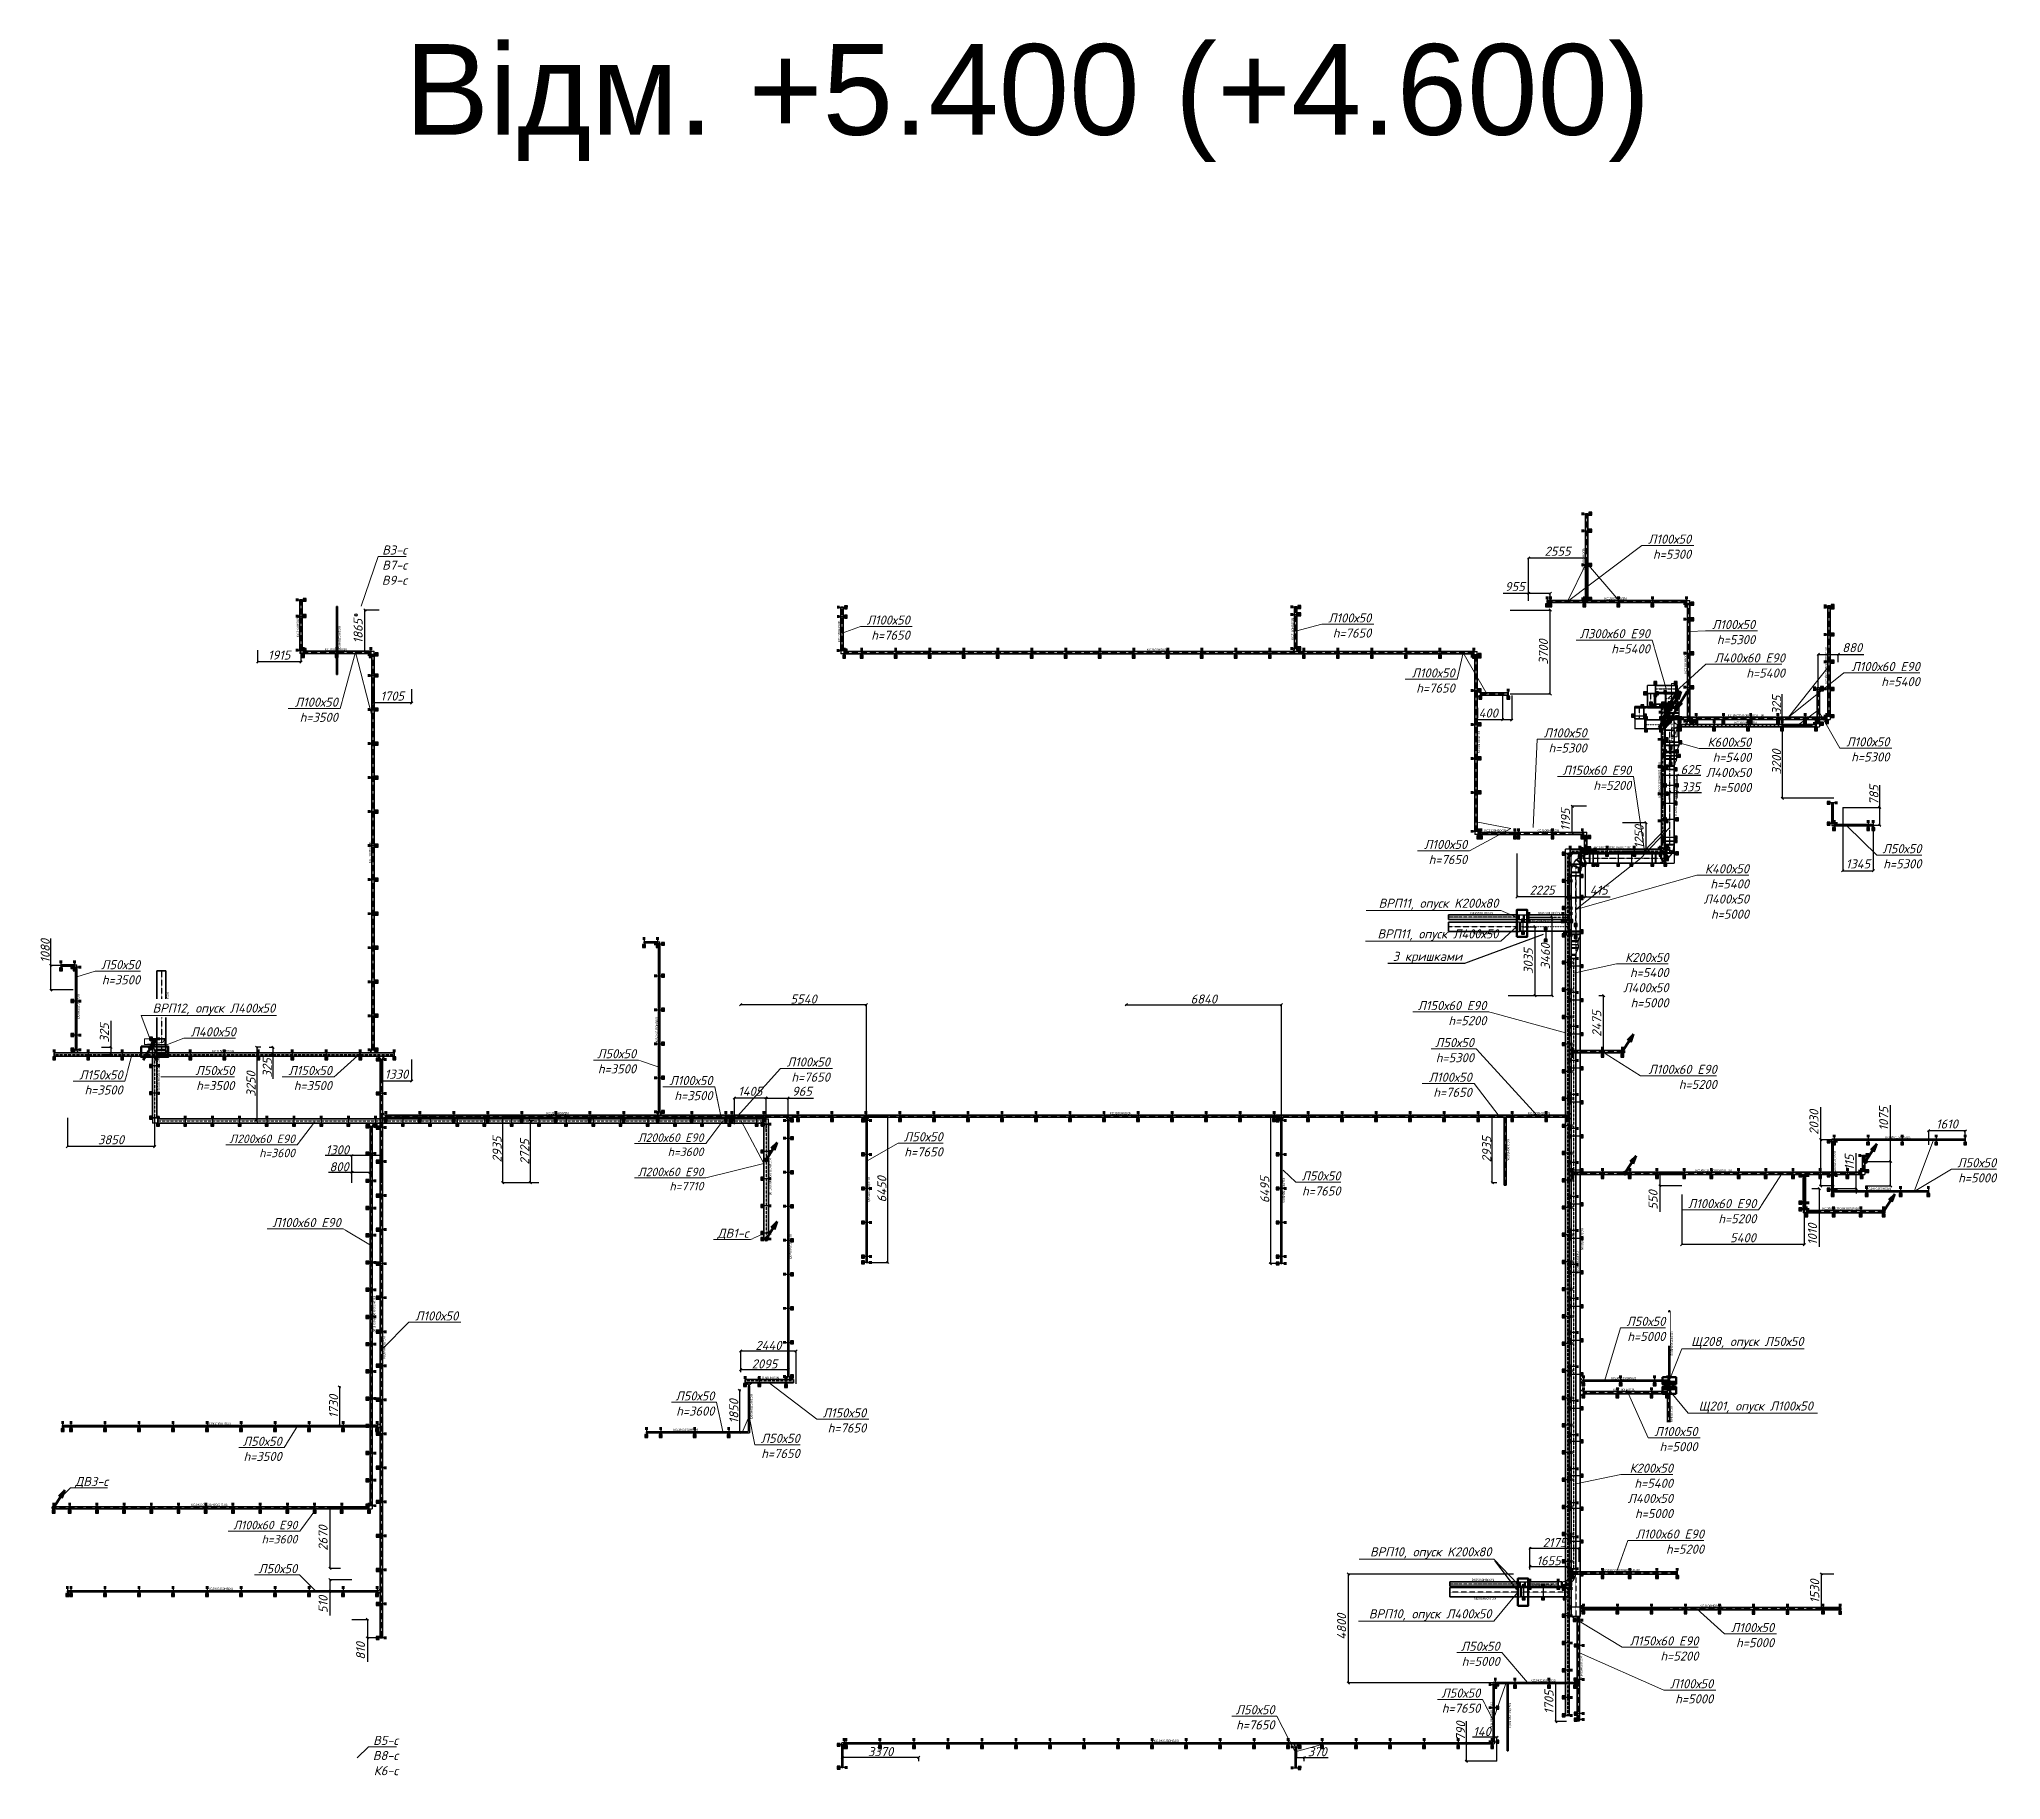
# Model space of a CAD drawing. Extents: x 221643 to 289394, y 86804 to 109436.
# Drawn here: x 244616 to 253267, y 100156 to 107829 of the extents above; entities that cross this region are included whole.
import ezdxf
from ezdxf import colors
from ezdxf.entities.mleader import LeaderData, LeaderLine
from ezdxf.math import Vec2, Vec3

# ---------------------------------------------------------------- set-up
doc = ezdxf.new("R2010")
doc.units = 0
doc.linetypes.add('DASHED2', pattern=[0.375, 0.25, -0.125])
doc.linetypes.add('DOT2', pattern=[0.125, 0, -0.125])
doc.layers.get('Defpoints').update_dxf_attribs({"color": 140})
for name, color, linetype in [('BAKS_opis', 7, 'Continuous'), ('BAKS_POINTS', 7, 'Continuous'), ("E_Прив'язки", 24, 'Continuous')]:
    doc.layers.add(name, color=color, linetype=linetype)
for name, color, linetype, lineweight in [('E_В лотку', 5, 'Kabl_in_Lotok', 30), ('E_Ка6ельрости', 102, 'Continuous', 30), ('E_Лотки', 5, 'Continuous', 30), ('E_Лотки_аварійні', 1, 'Continuous', 30), ('E_Позначення', 7, 'Continuous', 15), ('E_Щити', 1, 'Continuous', 50)]:
    doc.layers.add(name, color=color, linetype=linetype, lineweight=lineweight)
doc.layers.add('E_Лотки_опори_опуски', color=2, linetype='Continuous', plot=False)
doc.styles.add('GENERATED_STYLE_1', font='arial.ttf')
doc.styles.add('GOST 2.304', font='isocpeui.ttf')
doc.styles.add('ROMANS', font='ROMANS')
doc.styles.get("Standard").update_dxf_attribs({"font": 'arial.ttf'})
doc.styles.add('ГОСТ 2.304', font='isocpeui.ttf')
doc.linetypes.add('Kabl_in_Lotok', pattern='A,10,[130,ltypeshp.shx,S=1,R=0,X=0,Y=0],1,[130,ltypeshp.shx,S=1,R=90,X=0,Y=-1],1,[130,ltypeshp.shx,S=1,R=0,X=0,Y=0],10', length=22)
doc.dimstyles.new('1to10', dxfattribs={"dimtxt": 40, "dimasz": 10, "dimexe": 3, "dimexo": 0, "dimgap": 5, "dimtad": 1, "dimdec": 0, "dimlfac": 10, "dimrnd": 5, "dimtxsty": 'GOST 2.304', "dimblk": 'OBLIQUE', "dimcen": 2.5, "dimadec": 0, "dimazin": 0, "dimtfac": 1, "dimtdec": 0, "dimtmove": 0, "dimatfit": 3, "dimfxl": 1, "dimarcsym": 0})
doc.dimstyles.new('ISO-25', dxfattribs={"dimtxt": 2.5, "dimasz": 2.5, "dimexe": 1.25, "dimexo": 0.625, "dimtad": 1, "dimtxsty": 'Standard', "dimcen": 2.5, "dimadec": 0, "dimazin": 0, "dimtfac": 1, "dimtmove": 0, "dimatfit": 3, "dimfxl": 1, "dimarcsym": 0})

msp = doc.modelspace()

# ---------------------------------------------------------------- texts
at = {"color": 3, "insert": (248973.6772, 107547.7679), "char_height": 400, "attachment_point": 5, "style": 'GENERATED_STYLE_1'}
msp.add_mtext_dynamic_manual_height_columns('Відм. +5.400 (+4.600)', width=11868.011259, gutter_width=0.1, heights=[0], dxfattribs=at)

# ---------------------------------------------------------------- blocks, each defined once
blk = doc.blocks.new('*U5')
at = {"color": 0}
blk.add_lwpolyline([(-600, 450), (600, 450), (600, 0), (-600, 0)], close=True, dxfattribs=at)
blk = doc.blocks.new('_None')
blk = doc.blocks.new('*U4')
at = {"lineweight": 40}
h = blk.add_hatch(color=0, dxfattribs=at)
h.dxf.hatch_style = 1
h.paths.add_polyline_path([(300, 150), (-300, 150), (-300, 0), (300, 0)])
at = {"color": 0}
blk.add_lwpolyline([(-300, 300), (300, 300), (300, 0), (-300, 0)], close=True, dxfattribs=at)
blk = doc.blocks.new('*U17')
at = {"lineweight": -2}
h = blk.add_hatch(color=256, dxfattribs=at)
edge = h.paths.add_edge_path()
edge.add_arc((0.1, 0), 1.28, 0, 360)
h = blk.add_hatch(color=256, dxfattribs=at)
h.paths.add_polyline_path([(8.8, 16.1), (3.9, 10.6), (6.3, 11.7)])
h.paths.add_polyline_path([(8.8, 16.1), (6.3, 11.7), (6.8, 9)])
h = blk.add_hatch(color=256, dxfattribs=at)
h.paths.add_polyline_path([(-0.5, -0.7), (-5.3, -6.2), (-2.9, -5.2)])
h.paths.add_polyline_path([(-0.5, -0.7), (-2.9, -5.2), (-2.4, -7.8)])
for p, q in [((0, 0), (8.8, 16.1)), ((8.8, 16.1), (3.9, 10.6)), ((3.9, 10.6), (6.3, 11.7)), ((6.3, 11.7), (6.8, 9)), ((8.8, 16.1), (6.8, 9)), ((-9.2, -16.8), (-0.5, -0.7)), ((-0.5, -0.7), (-5.3, -6.2)), ((-5.3, -6.2), (-2.9, -5.2)), ((-2.9, -5.2), (-2.4, -7.8)), ((-0.5, -0.7), (-2.4, -7.8))]:
    blk.add_line(p, q, dxfattribs=at)
blk.add_circle((0.1, 0), 1.24, dxfattribs=at)
blk = doc.blocks.new('*U40')
at = {"lineweight": -2}
h = blk.add_hatch(color=256, dxfattribs=at)
h.paths.add_polyline_path([(0.1, 0), (-4.8, 5.5), (-2.3, 4.5)])
h.paths.add_polyline_path([(0.1, 0), (-2.3, 4.5), (-1.9, 7.1)])
h = blk.add_hatch(color=256, dxfattribs=at)
edge = h.paths.add_edge_path()
edge.add_arc((0.1, 0), 1.28, 0, 360)
h = blk.add_hatch(color=256, dxfattribs=at)
h.paths.add_polyline_path([(8.9, -16.1), (4, -10.6), (6.4, -11.7)])
h.paths.add_polyline_path([(8.9, -16.1), (6.4, -11.7), (6.9, -9)])
for p, q in [((-8.7, 16.1), (0.1, 0)), ((0.1, 0), (-4.8, 5.5)), ((-4.8, 5.5), (-2.3, 4.5)), ((-2.3, 4.5), (-1.9, 7.1)), ((0.1, 0), (-1.9, 7.1)), ((0.1, 0), (8.9, -16.1)), ((8.9, -16.1), (4, -10.6)), ((4, -10.6), (6.4, -11.7)), ((6.4, -11.7), (6.9, -9)), ((8.9, -16.1), (6.9, -9))]:
    blk.add_line(p, q, dxfattribs=at)
blk.add_circle((0.1, 0), 1.24, dxfattribs=at)
blk = doc.blocks.new('*U39')
at = {"lineweight": -2}
h = blk.add_hatch(color=256, dxfattribs=at)
h.paths.add_polyline_path([(0.1, 0), (-4.8, 5.5), (-2.3, 4.5)])
h.paths.add_polyline_path([(0.1, 0), (-2.3, 4.5), (-1.9, 7.1)])
h = blk.add_hatch(color=256, dxfattribs=at)
edge = h.paths.add_edge_path()
edge.add_arc((0.1, 0), 1.28, 0, 360)
for p, q in [((-8.7, 16.1), (0.1, 0)), ((0.1, 0), (-4.8, 5.5)), ((-4.8, 5.5), (-2.3, 4.5)), ((-2.3, 4.5), (-1.9, 7.1)), ((0.1, 0), (-1.9, 7.1))]:
    blk.add_line(p, q, dxfattribs=at)
blk.add_circle((0.1, 0), 1.24, dxfattribs=at)
blk = doc.blocks.new('*U15')
at = {"lineweight": -2}
h = blk.add_hatch(color=256, dxfattribs=at)
edge = h.paths.add_edge_path()
edge.add_arc((0.1, 0), 1.28, 0, 360)
h = blk.add_hatch(color=256, dxfattribs=at)
h.paths.add_polyline_path([(8.8, 16.1), (3.9, 10.6), (6.3, 11.7)])
h.paths.add_polyline_path([(8.8, 16.1), (6.3, 11.7), (6.8, 9)])
for p, q in [((0, 0), (8.8, 16.1)), ((8.8, 16.1), (3.9, 10.6)), ((3.9, 10.6), (6.3, 11.7)), ((6.3, 11.7), (6.8, 9)), ((8.8, 16.1), (6.8, 9))]:
    blk.add_line(p, q, dxfattribs=at)
blk.add_circle((0.1, 0), 1.24, dxfattribs=at)
blk = doc.blocks.new('*U16')
at = {"lineweight": -2}
h = blk.add_hatch(color=256, dxfattribs=at)
edge = h.paths.add_edge_path()
edge.add_arc((0.1, 0), 1.28, 0, 360)
h = blk.add_hatch(color=256, dxfattribs=at)
h.paths.add_polyline_path([(-0.5, -0.7), (-5.3, -6.2), (-2.9, -5.2)])
h.paths.add_polyline_path([(-0.5, -0.7), (-2.9, -5.2), (-2.4, -7.8)])
for p, q in [((-9.2, -16.8), (-0.5, -0.7)), ((-0.5, -0.7), (-5.3, -6.2)), ((-0.5, -0.7), (-5.3, -6.2)), ((-5.3, -6.2), (-2.9, -5.2)), ((-5.3, -6.2), (-2.9, -5.2)), ((-2.9, -5.2), (-2.4, -7.8)), ((-2.9, -5.2), (-2.4, -7.8)), ((-0.5, -0.7), (-2.4, -7.8)), ((-0.5, -0.7), (-2.4, -7.8))]:
    blk.add_line(p, q, dxfattribs=at)
blk.add_circle((0.1, 0), 1.24, dxfattribs=at)
blk = doc.blocks.new('BAKS_439')
at = {"layer": 'BAKS_opis', "color": 105, "linetype": 'DASHED2', "ltscale": 2}
blk.add_line((0, 0), (0, -70), dxfattribs=at)
at = {"layer": 'E_Лотки'}
for points in [[(-20, 0), (-20, -70), (20, -70), (20, 0)], [(-20, 0), (-20, -70), (-20, -70), (-20, 0)], [(20, 0), (20, -70), (-20, -70), (-20, 0)], [(20, 0), (20, -70), (20, -70), (20, 0)]]:
    blk.add_3dface(points, dxfattribs=at)
at = {"flags": 1}
for tag, p in [('LENGTH', (0, 0)), ('ID', (20, 0)), ('ATT_2', (0, -70)), ('ATT_3', (0, -70)), ('ATT_1', (0, -70)), ('ATT_4', (0, -70)), ('ATT_5', (0, -70)), ('AN', (0, -70)), ('TYP', (0, -70)), ('P2X', (0, -70)), ('P2Y', (0, -70)), ('LUSTRO', (0, -70)), ('NAME', (0, -70)), ('P1X', (0, -70)), ('P1Y', (0, -70))]:
    blk.add_attdef(tag, p, '', height=2.5, dxfattribs=at)
at = {"layer": 'BAKS_opis', "flags": 1}
blk.add_attdef('SYMBOL', (23, -35), '', height=10, rotation=270, dxfattribs=at)
blk = doc.blocks.new('A$C4E1429D7')
at = {"linetype": 'Continuous'}
for p, q in [((0, 188), (400, 188)), ((0, 0), (0, 188)), ((400, 108), (0, 108)), ((0, 108), (0, 0)), ((400, 188), (400, 0)), ((400, 0), (400, 108)), ((0, 0), (400, 0))]:
    blk.add_line(p, q, dxfattribs=at)
blk = doc.blocks.new('LU___400H80')
at = {"xscale": 0.1, "yscale": 0.1, "zscale": 0.1}
blk.add_blockref('A$C4E1429D7', (-20, 0), dxfattribs=at)
at = {"style": 'ROMANS', "flags": 9}
for tag, p in [('SYMBOL', (4.9, 15)), ('ID', (4.9, 14.7)), ('NAME', (4.9, 14.4)), ('TYP', (4.9, 14)), ('LENGTH', (4.9, 13.7)), ('ATT_1', (4.9, 13.4)), ('ATT_2', (4.9, 13)), ('ATT_3', (4.9, 12.7)), ('ATT_4', (4.9, 12.3)), ('ATT_5', (4.9, 11.9)), ('LUSTRO', (4.9, 11.6)), ('P1', (4.9, 11.2)), ('P2', (4.9, 10.9)), ('AN', (4.9, 10.6))]:
    blk.add_attdef(tag, p, '', height=0.3, dxfattribs=at)
blk = doc.blocks.new('BAKS_440')
at = {"layer": 'BAKS_opis', "color": 105, "linetype": 'DASHED2'}
blk.add_line((0, 0), (1500, 0), dxfattribs=at)
at = {"layer": 'E_Лотки'}
for points in [[(0, -7.5), (1500, -7.5), (1500, 7.5), (0, 7.5)], [(0, 7.5), (1500, 7.5), (1500, -7.5), (0, -7.5)], [(0, 7.5), (1500, 7.5), (1500, 7.5), (0, 7.5)], [(0, -7.5), (1500, -7.5), (1500, -7.5), (0, -7.5)]]:
    blk.add_3dface(points, dxfattribs=at)
at = {"flags": 1}
for tag, p in [('ID', (0, 7.5)), ('LENGTH', (0, 0)), ('ATT_1', (1500, 0)), ('ATT_2', (1500, 0)), ('ATT_3', (1500, 0)), ('ATT_4', (1500, 0)), ('ATT_5', (1500, 0)), ('AN', (1500, 0)), ('TYP', (1500, 0)), ('NAME', (1500, 0)), ('P1X', (1500, 0)), ('P2X', (1500, 0)), ('P1Y', (1500, 0)), ('P2Y', (1500, 0)), ('LUSTRO', (1500, 0))]:
    blk.add_attdef(tag, p, '', height=2.5, dxfattribs=at)
at = {"layer": 'BAKS_opis'}
blk.add_attdef('SYMBOL', (696, 10.5), '', height=10, dxfattribs=at)
blk = doc.blocks.new('A$C78E166E7')
at = {"linetype": 'Continuous'}
for p, q in [((680, 140), (0, 140)), ((540, 0), (140, 0))]:
    blk.add_line(p, q, dxfattribs=at)
for centre, start, end in [((0, 0), 0, 90), ((680, 0), 90, 180)]:
    blk.add_arc(centre, 140, start, end, dxfattribs=at)
blk = doc.blocks.new('TKD___400')
at = {"xscale": 0.1, "yscale": 0.1, "zscale": 0.1}
blk.add_blockref('A$C78E166E7', (-34, -14), dxfattribs=at)
at = {"style": 'ROMANS', "flags": 9}
for tag, p in [('SYMBOL', (4.9, 15)), ('ID', (4.9, 14.7)), ('NAME', (4.9, 14.4)), ('TYP', (4.9, 14)), ('LENGTH', (4.9, 13.7)), ('ATT_1', (4.9, 13.4)), ('ATT_2', (4.9, 13)), ('ATT_3', (4.9, 12.7)), ('ATT_4', (4.9, 12.3)), ('ATT_5', (4.9, 11.9)), ('LUSTRO', (4.9, 11.6)), ('P1', (4.9, 11.2)), ('P2', (4.9, 10.9)), ('AN', (4.9, 10.6))]:
    blk.add_attdef(tag, p, '', height=0.3, dxfattribs=at)
blk = doc.blocks.new('A$C4863500E')
at = {"linetype": 'Continuous'}
for p, q in [((380, 140), (0, 140)), ((240, 0), (140, 0))]:
    blk.add_line(p, q, dxfattribs=at)
for centre, start, end in [((0, 0), 0, 90), ((380, 0), 90, 180)]:
    blk.add_arc(centre, 140, start, end, dxfattribs=at)
blk = doc.blocks.new('TKD___100')
at = {"xscale": 0.1, "yscale": 0.1, "zscale": 0.1}
blk.add_blockref('A$C4863500E', (-19, -14), dxfattribs=at)
at = {"style": 'ROMANS', "flags": 9}
for tag, p in [('SYMBOL', (4.9, 15)), ('ID', (4.9, 14.7)), ('NAME', (4.9, 14.4)), ('TYP', (4.9, 14)), ('LENGTH', (4.9, 13.7)), ('ATT_1', (4.9, 13.4)), ('ATT_2', (4.9, 13)), ('ATT_3', (4.9, 12.7)), ('ATT_4', (4.9, 12.3)), ('ATT_5', (4.9, 11.9)), ('LUSTRO', (4.9, 11.6)), ('P1', (4.9, 11.2)), ('P2', (4.9, 10.9)), ('AN', (4.9, 10.6))]:
    blk.add_attdef(tag, p, '', height=0.3, dxfattribs=at)
blk = doc.blocks.new('A$C7FF703E6')
at = {"linetype": 'Continuous'}
for p, q in [((0, 145), (100, 145)), ((0, 145), (0, 0)), ((100, 145), (145, 100)), ((145, 100), (145, 0)), ((145, 0), (0, 0))]:
    blk.add_line(p, q, dxfattribs=at)
blk = doc.blocks.new('KK___100')
at = {"xscale": 0.1, "yscale": 0.1, "zscale": 0.1, "rotation": 270}
blk.add_blockref('A$C7FF703E6', (-5, 14.5), dxfattribs=at)
at = {"style": 'ROMANS', "flags": 9}
for tag, p in [('SYMBOL', (-1386.7, 2120.9)), ('ID', (-1386.4, 2120.9)), ('NAME', (-1386.1, 2120.9)), ('TYP', (-1385.8, 2120.9)), ('LENGTH', (-1385.4, 2120.9)), ('ATT_1', (-1385.1, 2120.9)), ('ATT_2', (-1384.8, 2120.9)), ('ATT_3', (-1384.4, 2120.9)), ('ATT_4', (-1384, 2120.9)), ('ATT_5', (-1383.7, 2120.9)), ('LUSTRO', (-1383.3, 2120.9)), ('P1', (-1383, 2120.9)), ('P2', (-1382.7, 2120.9)), ('AN', (-1382.4, 2120.9))]:
    blk.add_attdef(tag, p, '', height=0.3, rotation=90, dxfattribs=at)
blk = doc.blocks.new('BAKS_443')
at = {"layer": 'BAKS_opis', "linetype": 'DASHED2', "ltscale": 105}
blk.add_line((0, 0), (0, 1742.7), dxfattribs=at)
at = {"layer": 'E_Лотки'}
for points in [[(5, 0), (5, 1742.7), (-5, 1742.7), (-5, 0)], [(-5, 0), (-5, 1742.7), (5, 1742.7), (5, 0)], [(-5, 0), (-5, 1742.7), (-5, 1742.7), (-5, 0)], [(5, 0), (5, 1742.7), (5, 1742.7), (5, 0)]]:
    blk.add_3dface(points, dxfattribs=at)
at = {"flags": 1}
for tag, p in [('ATT_2', (0, 1752.2)), ('ATT_3', (0, 1752.2)), ('ATT_1', (0, 1752.2)), ('ATT_4', (0, 1752.2)), ('ATT_5', (0, 1752.2)), ('AN', (0, 1752.2)), ('TYP', (0, 1752.2)), ('P2X', (0, 1752.2)), ('P2Y', (0, 1752.2)), ('NAME', (0, 1752.2)), ('P1X', (0, 1752.2)), ('P1Y', (0, 1752.2)), ('ID', (-5, 0)), ('LENGTH', (0, 0))]:
    blk.add_attdef(tag, p, '', height=2.5, dxfattribs=at)
at = {"layer": 'BAKS_opis'}
blk.add_attdef('SYMBOL', (-8, 822.1), '', height=10, rotation=90, dxfattribs=at)
blk = doc.blocks.new('BAKS_447')
at = {"layer": 'BAKS_opis', "linetype": 'DASHED2', "ltscale": 105}
blk.add_line((0, 0), (0, -2550), dxfattribs=at)
at = {"layer": 'E_Лотки'}
for points in [[(-5, 0), (-5, -2550), (5, -2550), (5, 0)], [(-5, 0), (-5, -2550), (-5, -2550), (-5, 0)], [(5, 0), (5, -2550), (-5, -2550), (-5, 0)], [(5, 0), (5, -2550), (5, -2550), (5, 0)]]:
    blk.add_3dface(points, dxfattribs=at)
at = {"flags": 1}
for tag, p in [('LENGTH', (0, 0)), ('ID', (5, 0)), ('ATT_1', (0, -2550)), ('ATT_2', (0, -2550)), ('ATT_3', (0, -2550)), ('ATT_4', (0, -2550)), ('ATT_5', (0, -2550)), ('AN', (0, -2550)), ('TYP', (0, -2550)), ('NAME', (0, -2550)), ('P1X', (0, -2550)), ('P2X', (0, -2550)), ('P1Y', (0, -2550)), ('P2Y', (0, -2550)), ('LUSTRO', (0, -2550))]:
    blk.add_attdef(tag, p, '', height=2.5, dxfattribs=at)
at = {"layer": 'BAKS_opis'}
blk.add_attdef('SYMBOL', (8, -1221), '', height=10, rotation=270, dxfattribs=at)
blk = doc.blocks.new('A$C3C5B6495')
at = {"linetype": 'Continuous'}
for p, q in [((0, 33), (0, 0)), ((14, 19), (14, 14))]:
    blk.add_line(p, q, dxfattribs=at)
for centre, start, end in [((14, 33), 180, 270), ((14, 0), 90, 180)]:
    blk.add_arc(centre, 14, start, end, dxfattribs=at)
blk = doc.blocks.new('TKD___50')
blk.add_blockref('A$C3C5B6495', (0, -16.5))
blk = doc.blocks.new('BAKS_448')
at = {"layer": 'BAKS_opis', "linetype": 'DASHED2', "ltscale": 105}
blk.add_line((0, 0), (-1366, 0), dxfattribs=at)
at = {"layer": 'E_Лотки'}
for points in [[(0, 2.5), (-1366, 2.5), (-1366, -2.5), (0, -2.5)], [(0, 2.5), (-1366, 2.5), (-1366, 2.5), (0, 2.5)], [(0, -2.5), (-1366, -2.5), (-1366, 2.5), (0, 2.5)], [(0, -2.5), (-1366, -2.5), (-1366, -2.5), (0, -2.5)]]:
    blk.add_3dface(points, dxfattribs=at)
at = {"flags": 1}
for tag, p in [('ATT_1', (-1366, 0)), ('ATT_2', (-1366, 0)), ('ATT_3', (-1366, 0)), ('ATT_4', (-1366, 0)), ('ATT_5', (-1366, 0)), ('AN', (-1366, 0)), ('TYP', (-1366, 0)), ('NAME', (-1366, 0)), ('P1X', (-1366, 0)), ('P2X', (-1366, 0)), ('P1Y', (-1366, 0)), ('P2Y', (-1366, 0)), ('LUSTRO', (-1366, 0)), ('LENGTH', (0, 0)), ('ID', (0, -2.5))]:
    blk.add_attdef(tag, p, '', height=2.5, dxfattribs=at)
at = {"layer": 'BAKS_opis'}
blk.add_attdef('SYMBOL', (-746, 5.5), '', height=10, rotation=0.00001, dxfattribs=at)
blk = doc.blocks.new('A$C59DD2DC5')
at = {"linetype": 'Continuous'}
for p, q in [((0, 245), (200, 245)), ((0, 245), (0, 0)), ((200, 245), (245, 200)), ((245, 200), (245, 0)), ((245, 0), (0, 0))]:
    blk.add_line(p, q, dxfattribs=at)
blk = doc.blocks.new('KK___200')
at = {"xscale": 0.1, "yscale": 0.1, "zscale": 0.1, "rotation": 270}
blk.add_blockref('A$C59DD2DC5', (-10, 24.5), dxfattribs=at)
at = {"style": 'ROMANS', "flags": 9}
for tag, p in [('SYMBOL', (-1539.6, 1841)), ('ID', (-1539.3, 1841)), ('NAME', (-1538.9, 1841)), ('TYP', (-1538.6, 1841)), ('LENGTH', (-1538.3, 1841)), ('ATT_1', (-1538, 1841)), ('ATT_2', (-1537.6, 1841)), ('ATT_3', (-1537.3, 1841)), ('ATT_4', (-1536.9, 1841)), ('ATT_5', (-1536.5, 1841)), ('LUSTRO', (-1536.2, 1841)), ('P1', (-1535.8, 1841)), ('P2', (-1535.5, 1841)), ('AN', (-1535.2, 1841))]:
    blk.add_attdef(tag, p, '', height=0.3, rotation=90, dxfattribs=at)
blk = doc.blocks.new('BAKS_451')
at = {"layer": 'BAKS_opis', "color": 105, "linetype": 'DASHED2'}
blk.add_line((0, 0), (0, -348), dxfattribs=at)
at = {"layer": 'E_Лотки_аварійні'}
for points in [[(-10, 0), (-10, -348), (10, -348), (10, 0)], [(-10, 0), (-10, -348), (-10, -348), (-10, 0)], [(10, 0), (10, -348), (-10, -348), (-10, 0)], [(10, 0), (10, -348), (10, -348), (10, 0)]]:
    blk.add_3dface(points, dxfattribs=at)
at = {"flags": 1}
for tag, p in [('LENGTH', (0, 0)), ('ID', (10, 0)), ('ATT_1', (0, -362.5)), ('ATT_2', (0, -362.5)), ('ATT_3', (0, -362.5)), ('ATT_4', (0, -362.5)), ('ATT_5', (0, -362.5)), ('AN', (0, -362.5)), ('TYP', (0, -362.5)), ('NAME', (0, -362.5)), ('P1X', (0, -362.5)), ('P2X', (0, -362.5)), ('P1Y', (0, -362.5)), ('P2Y', (0, -362.5))]:
    blk.add_attdef(tag, p, '', height=2.5, dxfattribs=at)
at = {"layer": 'BAKS_opis'}
blk.add_attdef('SYMBOL', (13, -86.8), '', height=10, rotation=270, dxfattribs=at)
blk = doc.blocks.new('BAKS_452')
at = {"layer": 'BAKS_opis', "color": 105, "linetype": 'DASHED2'}
blk.add_line((0, 0), (0, -505.9), dxfattribs=at)
at = {"layer": 'E_Лотки_аварійні'}
for points in [[(-10, 0), (-10, -505.9), (10, -505.9), (10, 0)], [(-10, 0), (-10, -505.9), (-10, -505.9), (-10, 0)], [(10, 0), (10, -505.9), (-10, -505.9), (-10, 0)], [(10, 0), (10, -505.9), (10, -505.9), (10, 0)]]:
    blk.add_3dface(points, dxfattribs=at)
at = {"flags": 1}
for tag, p in [('LENGTH', (0, 14.5)), ('ID', (10, 14.5)), ('ATT_1', (0, -505.9)), ('ATT_2', (0, -505.9)), ('ATT_3', (0, -505.9)), ('ATT_4', (0, -505.9)), ('ATT_5', (0, -505.9)), ('AN', (0, -505.9)), ('TYP', (0, -505.9)), ('NAME', (0, -505.9)), ('P1X', (0, -505.9)), ('P2X', (0, -505.9)), ('P1Y', (0, -505.9)), ('P2Y', (0, -505.9)), ('LUSTRO', (0, -505.9))]:
    blk.add_attdef(tag, p, '', height=2.5, dxfattribs=at)
at = {"layer": 'BAKS_opis'}
blk.add_attdef('SYMBOL', (13, -151.2), '', height=10, rotation=270, dxfattribs=at)
blk = doc.blocks.new('BAKS_453')
at = {"layer": 'BAKS_opis', "color": 105, "linetype": 'DASHED2'}
blk.add_line((0, 0), (2668, 0), dxfattribs=at)
at = {"layer": 'E_Лотки_аварійні'}
for points in [[(0, -10), (2668, -10), (2668, 10), (0, 10)], [(0, 10), (2668, 10), (2668, -10), (0, -10)], [(0, 10), (2668, 10), (2668, 10), (0, 10)], [(0, -10), (2668, -10), (2668, -10), (0, -10)]]:
    blk.add_3dface(points, dxfattribs=at)
at = {"flags": 1}
for tag, p in [('ID', (-14.5, 10)), ('LENGTH', (-14.5, 0)), ('ATT_1', (2682.5, 0)), ('ATT_2', (2682.5, 0)), ('ATT_3', (2682.5, 0)), ('ATT_4', (2682.5, 0)), ('ATT_5', (2682.5, 0)), ('AN', (2682.5, 0)), ('TYP', (2682.5, 0)), ('NAME', (2682.5, 0)), ('P1X', (2682.5, 0)), ('P2X', (2682.5, 0)), ('P1Y', (2682.5, 0)), ('P2Y', (2682.5, 0))]:
    blk.add_attdef(tag, p, '', height=2.5, dxfattribs=at)
at = {"layer": 'BAKS_opis'}
blk.add_attdef('SYMBOL', (1239.5, 13), '', height=10, rotation=360, dxfattribs=at)
blk = doc.blocks.new('BAKS_455')
at = {"layer": 'BAKS_opis', "linetype": 'DASHED2', "ltscale": 105}
blk.add_line((0, 0), (-1390.5, 0), dxfattribs=at)
at = {"layer": 'E_Лотки_аварійні'}
for points in [[(0, 5), (-1390.5, 5), (-1390.5, -5), (0, -5)], [(0, 5), (-1390.5, 5), (-1390.5, 5), (0, 5)], [(0, -5), (-1390.5, -5), (-1390.5, 5), (0, 5)], [(0, -5), (-1390.5, -5), (-1390.5, -5), (0, -5)]]:
    blk.add_3dface(points, dxfattribs=at)
at = {"flags": 1}
for tag, p in [('ATT_1', (-1390.5, 0)), ('ATT_2', (-1390.5, 0)), ('ATT_3', (-1390.5, 0)), ('ATT_4', (-1390.5, 0)), ('ATT_5', (-1390.5, 0)), ('AN', (-1390.5, 0)), ('TYP', (-1390.5, 0)), ('NAME', (-1390.5, 0)), ('P1X', (-1390.5, 0)), ('P2X', (-1390.5, 0)), ('P1Y', (-1390.5, 0)), ('P2Y', (-1390.5, 0)), ('LUSTRO', (-1390.5, 0)), ('LENGTH', (9.5, 0)), ('ID', (9.5, -5))]:
    blk.add_attdef(tag, p, '', height=2.5, dxfattribs=at)
at = {"layer": 'BAKS_opis'}
blk.add_attdef('SYMBOL', (-785, 8), '', height=10, rotation=0.00001, dxfattribs=at)
blk = doc.blocks.new('BAKS_456')
at = {"layer": 'BAKS_opis', "linetype": 'DASHED2', "ltscale": 105}
blk.add_line((0, 0), (0, -1671.9), dxfattribs=at)
at = {"layer": 'E_Лотки_аварійні'}
for points in [[(-5, 0), (-5, -1671.9), (5, -1671.9), (5, 0)], [(-5, 0), (-5, -1671.9), (-5, -1671.9), (-5, 0)], [(5, 0), (5, -1671.9), (-5, -1671.9), (-5, 0)], [(5, 0), (5, -1671.9), (5, -1671.9), (5, 0)]]:
    blk.add_3dface(points, dxfattribs=at)
at = {"flags": 1}
for tag, p in [('LENGTH', (0, 0)), ('ID', (5, 0)), ('ATT_1', (0, -1681.4)), ('ATT_2', (0, -1681.4)), ('ATT_3', (0, -1681.4)), ('ATT_4', (0, -1681.4)), ('ATT_5', (0, -1681.4)), ('AN', (0, -1681.4)), ('TYP', (0, -1681.4)), ('NAME', (0, -1681.4)), ('P1X', (0, -1681.4)), ('P2X', (0, -1681.4)), ('P1Y', (0, -1681.4)), ('P2Y', (0, -1681.4))]:
    blk.add_attdef(tag, p, '', height=2.5, dxfattribs=at)
at = {"layer": 'BAKS_opis'}
blk.add_attdef('SYMBOL', (8, -746.2), '', height=10, rotation=270, dxfattribs=at)
blk = doc.blocks.new('A$C44C0357C')
at = {"linetype": 'Continuous'}
for p, q in [((0, 95), (50, 95)), ((0, 95), (0, 0)), ((95, 0), (0, 0)), ((50, 95), (95, 50)), ((95, 50), (95, 0))]:
    blk.add_line(p, q, dxfattribs=at)
blk = doc.blocks.new('KK___50')
at = {"xscale": 0.1, "yscale": 0.1, "zscale": 0.1, "rotation": 270}
blk.add_blockref('A$C44C0357C', (-2.5, 9.5), dxfattribs=at)
at = {"style": 'ROMANS', "flags": 9}
for tag, p in [('SYMBOL', (-1370.4, 2080.3)), ('ID', (-1370, 2080.3)), ('NAME', (-1369.7, 2080.3)), ('TYP', (-1369.4, 2080.3)), ('LENGTH', (-1369.1, 2080.3)), ('ATT_1', (-1368.7, 2080.3)), ('ATT_2', (-1368.4, 2080.3)), ('ATT_3', (-1368, 2080.3)), ('ATT_4', (-1367.7, 2080.3)), ('ATT_5', (-1367.3, 2080.3)), ('LUSTRO', (-1366.9, 2080.3)), ('P1', (-1366.6, 2080.3)), ('P2', (-1366.3, 2080.3)), ('AN', (-1366, 2080.3))]:
    blk.add_attdef(tag, p, '', height=0.3, rotation=90, dxfattribs=at)
blk = doc.blocks.new('BAKS_469')
at = {"layer": 'BAKS_opis', "linetype": 'DASHED2', "ltscale": 105}
blk.add_line((0, 0), (0, -8), dxfattribs=at)
at = {"layer": 'E_Лотки'}
for points in [[(-2.5, 0), (-2.5, -8), (2.5, -8), (2.5, 0)], [(-2.5, 0), (-2.5, -8), (-2.5, -8), (-2.5, 0)], [(2.5, 0), (2.5, -8), (-2.5, -8), (-2.5, 0)], [(2.5, 0), (2.5, -8), (2.5, -8), (2.5, 0)]]:
    blk.add_3dface(points, dxfattribs=at)
at = {"flags": 1}
for tag, p in [('LENGTH', (0, 7)), ('ID', (2.5, 7)), ('ATT_1', (0, -8)), ('ATT_2', (0, -8)), ('ATT_3', (0, -8)), ('ATT_4', (0, -8)), ('ATT_5', (0, -8)), ('AN', (0, -8)), ('TYP', (0, -8)), ('NAME', (0, -8)), ('P1X', (0, -8)), ('P2X', (0, -8)), ('P1Y', (0, -8)), ('P2Y', (0, -8)), ('LUSTRO', (0, -8))]:
    blk.add_attdef(tag, p, '', height=2.5, dxfattribs=at)
at = {"layer": 'BAKS_opis', "flags": 1}
blk.add_attdef('SYMBOL', (5.5, -0.5), '', height=10, rotation=270, dxfattribs=at)
blk = doc.blocks.new('A$C7AF441C8')
at = {"linetype": 'Continuous'}
for p, q in [((0, 158), (50, 158)), ((0, 108), (0, 158)), ((50, 108), (0, 108)), ((0, 108), (0, 0)), ((50, 158), (50, 108)), ((50, 0), (50, 108)), ((0, 0), (50, 0))]:
    blk.add_line(p, q, dxfattribs=at)
blk = doc.blocks.new('LU___50H50')
at = {"xscale": 0.1, "yscale": 0.1, "zscale": 0.1}
blk.add_blockref('A$C7AF441C8', (-2.5, 0), dxfattribs=at)
at = {"style": 'ROMANS', "flags": 9}
for tag, p in [('SYMBOL', (4.9, 15)), ('ID', (4.9, 14.7)), ('NAME', (4.9, 14.4)), ('TYP', (4.9, 14)), ('LENGTH', (4.9, 13.7)), ('ATT_1', (4.9, 13.4)), ('ATT_2', (4.9, 13)), ('ATT_3', (4.9, 12.7)), ('ATT_4', (4.9, 12.3)), ('ATT_5', (4.9, 11.9)), ('LUSTRO', (4.9, 11.6)), ('P1', (4.9, 11.2)), ('P2', (4.9, 10.9)), ('AN', (4.9, 10.6))]:
    blk.add_attdef(tag, p, '', height=0.3, dxfattribs=at)
blk = doc.blocks.new('A$C4C0572A2')
at = {"linetype": 'Continuous'}
for p, q in [((0, 195), (150, 195)), ((0, 195), (0, 0)), ((150, 195), (195, 150)), ((195, 150), (195, 0)), ((195, 0), (0, 0))]:
    blk.add_line(p, q, dxfattribs=at)
blk = doc.blocks.new('KK___150')
at = {"xscale": 0.1, "yscale": 0.1, "zscale": 0.1, "rotation": 270}
blk.add_blockref('A$C4C0572A2', (-7.5, 19.5), dxfattribs=at)
at = {"style": 'ROMANS', "flags": 9}
for tag, p in [('SYMBOL', (-1400.3, 2147.6)), ('ID', (-1400, 2147.6)), ('NAME', (-1399.7, 2147.6)), ('TYP', (-1399.3, 2147.6)), ('LENGTH', (-1399, 2147.6)), ('ATT_1', (-1398.7, 2147.6)), ('ATT_2', (-1398.3, 2147.6)), ('ATT_3', (-1398, 2147.6)), ('ATT_4', (-1397.6, 2147.6)), ('ATT_5', (-1397.3, 2147.6)), ('LUSTRO', (-1396.9, 2147.6)), ('P1', (-1396.5, 2147.6)), ('P2', (-1396.3, 2147.6)), ('AN', (-1395.9, 2147.6))]:
    blk.add_attdef(tag, p, '', height=0.3, rotation=90, dxfattribs=at)
blk = doc.blocks.new('BAKS_495')
at = {"layer": 'BAKS_opis', "linetype": 'DASHED2', "ltscale": 105}
blk.add_line((0, 0), (-0.9, 0), dxfattribs=at)
at = {"layer": 'E_Лотки_аварійні'}
for points in [[(0, -5), (-0.9, -5), (-0.9, 5), (0, 5)], [(0, 5), (-0.9, 5), (-0.9, -5), (0, -5)], [(0, 5), (-0.9, 5), (-0.9, 5), (0, 5)], [(0, -5), (-0.9, -5), (-0.9, -5), (0, -5)]]:
    blk.add_3dface(points, dxfattribs=at)
at = {"flags": 1}
for tag, p in [('ID', (-9.5, 5)), ('LENGTH', (-9.5, 0)), ('ATT_1', (-0.9, 0)), ('ATT_2', (-0.9, 0)), ('ATT_3', (-0.9, 0)), ('ATT_4', (-0.9, 0)), ('ATT_5', (-0.9, 0)), ('AN', (-0.9, 0)), ('TYP', (-0.9, 0)), ('NAME', (-0.9, 0)), ('P1X', (-0.9, 0)), ('P2X', (-0.9, 0)), ('P1Y', (-0.9, 0)), ('P2Y', (-0.9, 0)), ('LUSTRO', (-0.9, 0))]:
    blk.add_attdef(tag, p, '', height=2.5, dxfattribs=at)
at = {"layer": 'BAKS_opis', "flags": 1}
blk.add_attdef('SYMBOL', (-5.2, 8), '', height=10, rotation=360, dxfattribs=at)
blk = doc.blocks.new('BAKS_498')
at = {"layer": 'BAKS_opis', "linetype": 'DASHED2', "ltscale": 105}
blk.add_line((0, 0), (340.5, 0), dxfattribs=at)
at = {"layer": 'E_Лотки_аварійні'}
for points in [[(0, -5), (340.5, -5), (340.5, 5), (0, 5)], [(0, 5), (340.5, 5), (340.5, -5), (0, -5)], [(0, 5), (340.5, 5), (340.5, 5), (0, 5)], [(0, -5), (340.5, -5), (340.5, -5), (0, -5)]]:
    blk.add_3dface(points, dxfattribs=at)
at = {"flags": 1}
for tag, p in [('ID', (-9.5, 5)), ('LENGTH', (-9.5, 0)), ('ATT_1', (340.5, 0)), ('ATT_2', (340.5, 0)), ('ATT_3', (340.5, 0)), ('ATT_4', (340.5, 0)), ('ATT_5', (340.5, 0)), ('AN', (340.5, 0)), ('TYP', (340.5, 0)), ('NAME', (340.5, 0)), ('P1X', (340.5, 0)), ('P2X', (340.5, 0)), ('P1Y', (340.5, 0)), ('P2Y', (340.5, 0)), ('LUSTRO', (340.5, 0))]:
    blk.add_attdef(tag, p, '', height=2.5, dxfattribs=at)
at = {"layer": 'BAKS_opis'}
blk.add_attdef('SYMBOL', (71, 8), '', height=10, dxfattribs=at)
blk = doc.blocks.new('BAKS_499')
at = {"layer": 'BAKS_opis', "linetype": 'DASHED2', "ltscale": 105}
blk.add_line((0, 0), (0, -149.6), dxfattribs=at)
at = {"layer": 'E_Лотки_аварійні'}
for points in [[(-5, 0), (-5, -149.6), (5, -149.6), (5, 0)], [(-5, 0), (-5, -149.6), (-5, -149.6), (-5, 0)], [(5, 0), (5, -149.6), (-5, -149.6), (-5, 0)], [(5, 0), (5, -149.6), (5, -149.6), (5, 0)]]:
    blk.add_3dface(points, dxfattribs=at)
at = {"flags": 1}
for tag, p in [('LENGTH', (0, 0)), ('ID', (5, 0)), ('ATT_1', (0, -159.1)), ('ATT_2', (0, -159.1)), ('ATT_3', (0, -159.1)), ('ATT_4', (0, -159.1)), ('ATT_5', (0, -159.1)), ('AN', (0, -159.1)), ('TYP', (0, -159.1)), ('NAME', (0, -159.1)), ('P1X', (0, -159.1)), ('P2X', (0, -159.1)), ('P1Y', (0, -159.1)), ('P2Y', (0, -159.1))]:
    blk.add_attdef(tag, p, '', height=2.5, dxfattribs=at)
at = {"layer": 'BAKS_opis', "flags": 1}
blk.add_attdef('SYMBOL', (8, -79.6), '', height=10, rotation=270, dxfattribs=at)
blk = doc.blocks.new('BAKS_523')
at = {"layer": 'BAKS_opis', "linetype": 'DASHED2', "ltscale": 105}
blk.add_line((0, 0), (422.5, 0), dxfattribs=at)
at = {"layer": 'E_Лотки'}
for points in [[(0, -2.5), (422.5, -2.5), (422.5, 2.5), (0, 2.5)], [(0, 2.5), (422.5, 2.5), (422.5, -2.5), (0, -2.5)], [(0, 2.5), (422.5, 2.5), (422.5, 2.5), (0, 2.5)], [(0, -2.5), (422.5, -2.5), (422.5, -2.5), (0, -2.5)]]:
    blk.add_3dface(points, dxfattribs=at)
at = {"flags": 1}
for tag, p in [('ID', (0, 2.5)), ('LENGTH', (0, 0)), ('ATT_1', (422.5, 0)), ('ATT_2', (422.5, 0)), ('ATT_3', (422.5, 0)), ('ATT_4', (422.5, 0)), ('ATT_5', (422.5, 0)), ('AN', (422.5, 0)), ('TYP', (422.5, 0)), ('NAME', (422.5, 0)), ('P1X', (422.5, 0)), ('P2X', (422.5, 0)), ('P1Y', (422.5, 0)), ('P2Y', (422.5, 0)), ('LUSTRO', (422.5, 0))]:
    blk.add_attdef(tag, p, '', height=2.5, dxfattribs=at)
at = {"layer": 'BAKS_opis'}
blk.add_attdef('SYMBOL', (148.3, 5.5), '', height=10, dxfattribs=at)
blk = doc.blocks.new('A$C0E196AB9')
at = {"linetype": 'Continuous'}
for p, q in [((45, 95), (0, 50)), ((0, 50), (0, 0)), ((45, 95), (95, 95)), ((95, 95), (140, 50)), ((140, 50), (140, 0)), ((140, 0), (0, 0))]:
    blk.add_line(p, q, dxfattribs=at)
blk = doc.blocks.new('TK___50')
at = {"xscale": 0.1, "yscale": 0.1, "zscale": 0.1, "rotation": 270}
blk.add_blockref('A$C0E196AB9', (-2.5, 14), dxfattribs=at)
at = {"style": 'ROMANS', "flags": 9}
for tag, p in [('SYMBOL', (0.9, 12.1)), ('ID', (0.9, 11.8)), ('NAME', (0.9, 11.4)), ('TYP', (0.9, 11.1)), ('LENGTH', (0.9, 10.8)), ('ATT_1', (0.9, 10.5)), ('ATT_2', (0.9, 10.1)), ('ATT_3', (0.9, 9.8)), ('ATT_4', (0.9, 9.4)), ('ATT_5', (0.9, 9)), ('LUSTRO', (0.9, 8.7)), ('P1', (0.9, 8.3)), ('P2', (0.9, 8)), ('AN', (0.9, 7.7))]:
    blk.add_attdef(tag, p, '', height=0.3, dxfattribs=at)
blk = doc.blocks.new('BAKS_634')
at = {"layer": 'BAKS_opis', "linetype": 'DASHED2', "ltscale": 105}
blk.add_line((0, 0), (0, -300), dxfattribs=at)
at = {"layer": 'E_Лотки_опори_опуски'}
for points in [[(-2.5, 0), (-2.5, -300), (2.5, -300), (2.5, 0)], [(-2.5, 0), (-2.5, -300), (-2.5, -300), (-2.5, 0)], [(2.5, 0), (2.5, -300), (-2.5, -300), (-2.5, 0)], [(2.5, 0), (2.5, -300), (2.5, -300), (2.5, 0)]]:
    blk.add_3dface(points, dxfattribs=at)
at = {"flags": 1}
for tag, p in [('LENGTH', (0, 0)), ('ID', (2.5, 0)), ('ATT_1', (0, -300)), ('ATT_2', (0, -300)), ('ATT_3', (0, -300)), ('ATT_4', (0, -300)), ('ATT_5', (0, -300)), ('AN', (0, -300)), ('TYP', (0, -300)), ('NAME', (0, -300)), ('P1X', (0, -300)), ('P2X', (0, -300)), ('P1Y', (0, -300)), ('P2Y', (0, -300)), ('LUSTRO', (0, -300))]:
    blk.add_attdef(tag, p, '', height=2.5, dxfattribs=at)
at = {"layer": 'BAKS_opis'}
blk.add_attdef('SYMBOL', (5.5, -87), '', height=10, rotation=270, dxfattribs=at)
blk = doc.blocks.new('BAKS_635')
at = {"layer": 'BAKS_opis', "color": 105, "linetype": 'DASHED2', "ltscale": 2}
blk.add_line((0, 0), (0, -300), dxfattribs=at)
at = {"layer": 'E_Лотки_опори_опуски'}
for points in [[(-20, 0), (-20, -300), (20, -300), (20, 0)], [(-20, 0), (-20, -300), (-20, -300), (-20, 0)], [(20, 0), (20, -300), (-20, -300), (-20, 0)], [(20, 0), (20, -300), (20, -300), (20, 0)]]:
    blk.add_3dface(points, dxfattribs=at)
at = {"flags": 1}
for tag, p in [('LENGTH', (0, 0)), ('ID', (20, 0)), ('ATT_1', (0, -300)), ('ATT_2', (0, -300)), ('ATT_3', (0, -300)), ('ATT_4', (0, -300)), ('ATT_5', (0, -300)), ('AN', (0, -300)), ('TYP', (0, -300)), ('NAME', (0, -300)), ('P1X', (0, -300)), ('P2X', (0, -300)), ('P1Y', (0, -300)), ('P2Y', (0, -300)), ('LUSTRO', (0, -300))]:
    blk.add_attdef(tag, p, '', height=2.5, dxfattribs=at)
at = {"layer": 'BAKS_opis'}
blk.add_attdef('SYMBOL', (23, -96), '', height=10, rotation=270, dxfattribs=at)
blk = doc.blocks.new('BAKS_639')
at = {"layer": 'BAKS_opis', "linetype": 'DASHED2', "ltscale": 105}
blk.add_line((0, 0), (0, -300), dxfattribs=at)
at = {"layer": 'E_Лотки_опори_опуски'}
for points in [[(-2.5, 0), (-2.5, -300), (2.5, -300), (2.5, 0)], [(-2.5, 0), (-2.5, -300), (-2.5, -300), (-2.5, 0)], [(2.5, 0), (2.5, -300), (-2.5, -300), (-2.5, 0)], [(2.5, 0), (2.5, -300), (2.5, -300), (2.5, 0)]]:
    blk.add_3dface(points, dxfattribs=at)
at = {"flags": 1}
for tag, p in [('LENGTH', (0, 0)), ('ID', (2.5, 0)), ('ATT_1', (0, -300)), ('ATT_2', (0, -300)), ('ATT_3', (0, -300)), ('ATT_4', (0, -300)), ('ATT_5', (0, -300)), ('AN', (0, -300)), ('TYP', (0, -300)), ('NAME', (0, -300)), ('P1X', (0, -300)), ('P2X', (0, -300)), ('P1Y', (0, -300)), ('P2Y', (0, -300)), ('LUSTRO', (0, -300))]:
    blk.add_attdef(tag, p, '', height=2.5, dxfattribs=at)
at = {"layer": 'BAKS_opis'}
blk.add_attdef('SYMBOL', (5.5, -87), '', height=10, rotation=270, dxfattribs=at)
blk = doc.blocks.new('A$C40100DD9')
at = {"linetype": 'Continuous'}
for p, q in [((0, 158), (400, 158)), ((0, 108), (0, 158)), ((400, 108), (0, 108)), ((0, 108), (0, 0)), ((0, 0), (400, 0)), ((400, 158), (400, 108)), ((400, 0), (400, 108))]:
    blk.add_line(p, q, dxfattribs=at)
blk = doc.blocks.new('LU___400H50')
at = {"xscale": 0.1, "yscale": 0.1, "zscale": 0.1}
blk.add_blockref('A$C40100DD9', (-20, 0), dxfattribs=at)
at = {"style": 'ROMANS', "flags": 9}
for tag, p in [('SYMBOL', (4.9, 15)), ('ID', (4.9, 14.7)), ('NAME', (4.9, 14.4)), ('TYP', (4.9, 14)), ('LENGTH', (4.9, 13.7)), ('ATT_1', (4.9, 13.4)), ('ATT_2', (4.9, 13)), ('ATT_3', (4.9, 12.7)), ('ATT_4', (4.9, 12.3)), ('ATT_5', (4.9, 11.9)), ('LUSTRO', (4.9, 11.6)), ('P1', (4.9, 11.2)), ('P2', (4.9, 10.9)), ('AN', (4.9, 10.6))]:
    blk.add_attdef(tag, p, '', height=0.3, dxfattribs=at)
blk = doc.blocks.new('A$C3D0A71E3')
at = {"linetype": 'Continuous'}
for p, q in [((0, 445), (400, 445)), ((0, 445), (0, 0)), ((445, 0), (0, 0)), ((400, 445), (445, 400)), ((445, 400), (445, 0))]:
    blk.add_line(p, q, dxfattribs=at)
blk = doc.blocks.new('KK___400')
at = {"xscale": 0.1, "yscale": 0.1, "zscale": 0.1, "rotation": 270}
blk.add_blockref('A$C3D0A71E3', (-20, 44.5), dxfattribs=at)
at = {"style": 'ROMANS', "flags": 9}
for tag, p in [('SYMBOL', (-1453, 2123.8)), ('ID', (-1452.7, 2123.8)), ('NAME', (-1452.4, 2123.8)), ('TYP', (-1452.1, 2123.8)), ('LENGTH', (-1451.7, 2123.8)), ('ATT_1', (-1451.4, 2123.8)), ('ATT_2', (-1451.1, 2123.8)), ('ATT_3', (-1450.7, 2123.8)), ('ATT_4', (-1450.3, 2123.8)), ('ATT_5', (-1450, 2123.8)), ('LUSTRO', (-1449.6, 2123.8)), ('P1', (-1449.3, 2123.8)), ('P2', (-1449, 2123.8)), ('AN', (-1448.7, 2123.8))]:
    blk.add_attdef(tag, p, '', height=0.3, rotation=90, dxfattribs=at)
blk = doc.blocks.new('BAKS_693')
at = {"layer": 'BAKS_opis', "color": 105, "linetype": 'DASHED2'}
blk.add_line((0, 0), (0, 625), dxfattribs=at)
at = {"layer": 'E_Лотки_аварійні'}
for points in [[(7.5, 0), (7.5, 625), (-7.5, 625), (-7.5, 0)], [(-7.5, 0), (-7.5, 625), (7.5, 625), (7.5, 0)], [(-7.5, 0), (-7.5, 625), (-7.5, 625), (-7.5, 0)], [(7.5, 0), (7.5, 625), (7.5, 625), (7.5, 0)]]:
    blk.add_3dface(points, dxfattribs=at)
at = {"flags": 1}
for tag, p in [('ATT_1', (0, 625)), ('ATT_2', (0, 625)), ('ATT_3', (0, 625)), ('ATT_4', (0, 625)), ('ATT_5', (0, 625)), ('AN', (0, 625)), ('TYP', (0, 625)), ('NAME', (0, 625)), ('P1X', (0, 625)), ('P2X', (0, 625)), ('P1Y', (0, 625)), ('P2Y', (0, 625)), ('LUSTRO', (0, 625)), ('ID', (-7.5, 0)), ('LENGTH', (0, 0))]:
    blk.add_attdef(tag, p, '', height=2.5, dxfattribs=at)
at = {"layer": 'BAKS_opis'}
blk.add_attdef('SYMBOL', (-10.5, 218), '', height=10, rotation=90, dxfattribs=at)
blk = doc.blocks.new('A$C73E61BF2')
at = {"linetype": 'Continuous'}
for p, q in [((0, 158), (100, 158)), ((0, 108), (0, 158)), ((100, 108), (0, 108)), ((0, 108), (0, 0)), ((100, 158), (100, 108)), ((100, 0), (100, 108)), ((0, 0), (100, 0))]:
    blk.add_line(p, q, dxfattribs=at)
blk = doc.blocks.new('LU___100H50')
at = {"xscale": 0.1, "yscale": 0.1, "zscale": 0.1}
blk.add_blockref('A$C73E61BF2', (-5, 0), dxfattribs=at)
at = {"style": 'ROMANS', "flags": 9}
for tag, p in [('SYMBOL', (4.9, 15)), ('ID', (4.9, 14.7)), ('NAME', (4.9, 14.4)), ('TYP', (4.9, 14)), ('LENGTH', (4.9, 13.7)), ('ATT_1', (4.9, 13.4)), ('ATT_2', (4.9, 13)), ('ATT_3', (4.9, 12.7)), ('ATT_4', (4.9, 12.3)), ('ATT_5', (4.9, 11.9)), ('LUSTRO', (4.9, 11.6)), ('P1', (4.9, 11.2)), ('P2', (4.9, 10.9)), ('AN', (4.9, 10.6))]:
    blk.add_attdef(tag, p, '', height=0.3, dxfattribs=at)
blk = doc.blocks.new('BAKS_701')
at = {"layer": 'BAKS_opis', "linetype": 'DASHED2', "ltscale": 105}
blk.add_line((0, 0), (0, -5.5), dxfattribs=at)
at = {"layer": 'E_Лотки'}
for points in [[(-5, 0), (-5, -5.5), (5, -5.5), (5, 0)], [(-5, 0), (-5, -5.5), (-5, -5.5), (-5, 0)], [(5, 0), (5, -5.5), (-5, -5.5), (-5, 0)], [(5, 0), (5, -5.5), (5, -5.5), (5, 0)]]:
    blk.add_3dface(points, dxfattribs=at)
at = {"flags": 1}
for tag, p in [('LENGTH', (0, 0)), ('ID', (5, 0)), ('ATT_1', (0, -15)), ('ATT_2', (0, -15)), ('ATT_3', (0, -15)), ('ATT_4', (0, -15)), ('ATT_5', (0, -15)), ('AN', (0, -15)), ('TYP', (0, -15)), ('NAME', (0, -15)), ('P1X', (0, -15)), ('P2X', (0, -15)), ('P1Y', (0, -15)), ('P2Y', (0, -15))]:
    blk.add_attdef(tag, p, '', height=2.5, dxfattribs=at)
at = {"layer": 'BAKS_opis', "flags": 1}
blk.add_attdef('SYMBOL', (8, -7.5), '', height=10, rotation=270, dxfattribs=at)
blk = doc.blocks.new('BAKS_704')
at = {"layer": 'BAKS_opis', "linetype": 'DASHED2', "ltscale": 105}
blk.add_line((0, 0), (0, -300), dxfattribs=at)
at = {"layer": 'E_Лотки_опори_опуски'}
for points in [[(-5, 0), (-5, -300), (5, -300), (5, 0)], [(-5, 0), (-5, -300), (-5, -300), (-5, 0)], [(5, 0), (5, -300), (-5, -300), (-5, 0)], [(5, 0), (5, -300), (5, -300), (5, 0)]]:
    blk.add_3dface(points, dxfattribs=at)
at = {"flags": 1}
for tag, p in [('LENGTH', (0, 0)), ('ID', (5, 0)), ('ATT_1', (0, -300)), ('ATT_2', (0, -300)), ('ATT_3', (0, -300)), ('ATT_4', (0, -300)), ('ATT_5', (0, -300)), ('AN', (0, -300)), ('TYP', (0, -300)), ('NAME', (0, -300)), ('P1X', (0, -300)), ('P2X', (0, -300)), ('P1Y', (0, -300)), ('P2Y', (0, -300)), ('LUSTRO', (0, -300))]:
    blk.add_attdef(tag, p, '', height=2.5, dxfattribs=at)
at = {"layer": 'BAKS_opis'}
blk.add_attdef('SYMBOL', (8, -96), '', height=10, rotation=270, dxfattribs=at)
blk = doc.blocks.new('BAKS_685')
at = {"layer": 'BAKS_opis', "linetype": 'DASHED2', "ltscale": 105}
blk.add_line((0, 0), (0, -300), dxfattribs=at)
at = {"layer": 'E_Лотки_опори_опуски'}
for points in [[(-2.5, 0), (-2.5, -300), (2.5, -300), (2.5, 0)], [(-2.5, 0), (-2.5, -300), (-2.5, -300), (-2.5, 0)], [(2.5, 0), (2.5, -300), (-2.5, -300), (-2.5, 0)], [(2.5, 0), (2.5, -300), (2.5, -300), (2.5, 0)]]:
    blk.add_3dface(points, dxfattribs=at)
at = {"flags": 1}
for tag, p in [('LENGTH', (0, 0)), ('ID', (2.5, 0)), ('ATT_1', (0, -300)), ('ATT_2', (0, -300)), ('ATT_3', (0, -300)), ('ATT_4', (0, -300)), ('ATT_5', (0, -300)), ('AN', (0, -300)), ('TYP', (0, -300)), ('NAME', (0, -300)), ('P1X', (0, -300)), ('P2X', (0, -300)), ('P1Y', (0, -300)), ('P2Y', (0, -300)), ('LUSTRO', (0, -300))]:
    blk.add_attdef(tag, p, '', height=2.5, dxfattribs=at)
at = {"layer": 'BAKS_opis'}
blk.add_attdef('SYMBOL', (5.5, -87), '', height=10, rotation=270, dxfattribs=at)
blk = doc.blocks.new('BAKS_734')
at = {"layer": 'BAKS_opis', "linetype": 'DASHED2', "ltscale": 105}
blk.add_line((0, 0), (0, -213.1), dxfattribs=at)
at = {"layer": 'E_Лотки'}
for points in [[(-2.5, 0), (-2.5, -213.1), (2.5, -213.1), (2.5, 0)], [(-2.5, 0), (-2.5, -213.1), (-2.5, -213.1), (-2.5, 0)], [(2.5, 0), (2.5, -213.1), (-2.5, -213.1), (-2.5, 0)], [(2.5, 0), (2.5, -213.1), (2.5, -213.1), (2.5, 0)]]:
    blk.add_3dface(points, dxfattribs=at)
at = {"flags": 1}
for tag, p in [('LENGTH', (0, 0)), ('ID', (2.5, 0)), ('ATT_2', (0, -213.1)), ('ATT_3', (0, -213.1)), ('ATT_1', (0, -213.1)), ('ATT_4', (0, -213.1)), ('ATT_5', (0, -213.1)), ('AN', (0, -213.1)), ('TYP', (0, -213.1)), ('P2X', (0, -213.1)), ('P2Y', (0, -213.1)), ('LUSTRO', (0, -213.1)), ('NAME', (0, -213.1)), ('P1X', (0, -213.1)), ('P1Y', (0, -213.1))]:
    blk.add_attdef(tag, p, '', height=2.5, dxfattribs=at)
at = {"layer": 'BAKS_opis'}
blk.add_attdef('SYMBOL', (5.5, -43.5), '', height=10, rotation=270, dxfattribs=at)
blk = doc.blocks.new('BAKS_735')
at = {"layer": 'BAKS_opis', "linetype": 'DASHED2', "ltscale": 105}
blk.add_line((0, 0), (578, 0), dxfattribs=at)
at = {"layer": 'E_Лотки'}
for points in [[(0, -2.5), (578, -2.5), (578, 2.5), (0, 2.5)], [(0, 2.5), (578, 2.5), (578, -2.5), (0, -2.5)], [(0, 2.5), (578, 2.5), (578, 2.5), (0, 2.5)], [(0, -2.5), (578, -2.5), (578, -2.5), (0, -2.5)]]:
    blk.add_3dface(points, dxfattribs=at)
at = {"flags": 1}
for tag, p in [('ID', (0, 2.5)), ('LENGTH', (0, 0)), ('TYP', (578, 0)), ('ATT_1', (578, 0)), ('ATT_2', (578, 0)), ('ATT_3', (578, 0)), ('ATT_4', (578, 0)), ('ATT_5', (578, 0)), ('AN', (578, 0)), ('NAME', (578, 0)), ('P1X', (578, 0)), ('P2X', (578, 0)), ('P1Y', (578, 0)), ('P2Y', (578, 0)), ('LUSTRO', (578, 0))]:
    blk.add_attdef(tag, p, '', height=2.5, dxfattribs=at)
at = {"layer": 'BAKS_opis'}
blk.add_attdef('SYMBOL', (226, 5.5), '', height=10, rotation=359.99866, dxfattribs=at)
blk = doc.blocks.new('BAKS_737')
at = {"layer": 'BAKS_opis', "linetype": 'DASHED2', "ltscale": 105}
blk.add_line((0, 0), (172.4, 0), dxfattribs=at)
at = {"layer": 'E_Лотки'}
for points in [[(0, -2.5), (172.4, -2.5), (172.4, 2.5), (0, 2.5)], [(0, 2.5), (172.4, 2.5), (172.4, -2.5), (0, -2.5)], [(0, 2.5), (172.4, 2.5), (172.4, 2.5), (0, 2.5)], [(0, -2.5), (172.4, -2.5), (172.4, -2.5), (0, -2.5)]]:
    blk.add_3dface(points, dxfattribs=at)
at = {"flags": 1}
for tag, p in [('ID', (-7, 2.5)), ('LENGTH', (-7, 0)), ('TYP', (172.4, 0)), ('ATT_1', (172.4, 0)), ('ATT_2', (172.4, 0)), ('ATT_3', (172.4, 0)), ('ATT_4', (172.4, 0)), ('ATT_5', (172.4, 0)), ('AN', (172.4, 0)), ('NAME', (172.4, 0)), ('P1X', (172.4, 0)), ('P2X', (172.4, 0)), ('P1Y', (172.4, 0)), ('P2Y', (172.4, 0)), ('LUSTRO', (172.4, 0))]:
    blk.add_attdef(tag, p, '', height=2.5, dxfattribs=at)
at = {"layer": 'BAKS_opis', "flags": 1}
blk.add_attdef('SYMBOL', (82.7, 5.5), '', height=10, dxfattribs=at)
blk = doc.blocks.new('BAKS_738')
at = {"layer": 'BAKS_opis', "linetype": 'DASHED2', "ltscale": 105}
blk.add_line((0, 0), (0, -91.6), dxfattribs=at)
at = {"layer": 'E_Лотки'}
for points in [[(-2.5, 0), (-2.5, -91.6), (2.5, -91.6), (2.5, 0)], [(-2.5, 0), (-2.5, -91.6), (-2.5, -91.6), (-2.5, 0)], [(2.5, 0), (2.5, -91.6), (-2.5, -91.6), (-2.5, 0)], [(2.5, 0), (2.5, -91.6), (2.5, -91.6), (2.5, 0)]]:
    blk.add_3dface(points, dxfattribs=at)
at = {"flags": 1}
for tag, p in [('LENGTH', (0, 0)), ('ID', (2.5, 0)), ('ATT_2', (0, -98.6)), ('ATT_3', (0, -98.6)), ('ATT_1', (0, -98.6)), ('ATT_4', (0, -98.6)), ('ATT_5', (0, -98.6)), ('AN', (0, -98.6)), ('TYP', (0, -98.6)), ('P2X', (0, -98.6)), ('P2Y', (0, -98.6)), ('NAME', (0, -98.6)), ('P1X', (0, -98.6)), ('P1Y', (0, -98.6))]:
    blk.add_attdef(tag, p, '', height=2.5, dxfattribs=at)
at = {"layer": 'BAKS_opis', "flags": 1}
blk.add_attdef('SYMBOL', (5.5, -49.3), '', height=10, rotation=270, dxfattribs=at)
blk = doc.blocks.new('BAKS_742')
at = {"layer": 'BAKS_opis', "linetype": 'DASHED2', "ltscale": 105}
blk.add_line((0, 0), (0, 157.5), dxfattribs=at)
at = {"layer": 'E_Лотки'}
for points in [[(5, 0), (5, 157.5), (-5, 157.5), (-5, 0)], [(-5, 0), (-5, 157.5), (5, 157.5), (5, 0)], [(-5, 0), (-5, 157.5), (-5, 157.5), (-5, 0)], [(5, 0), (5, 157.5), (5, 157.5), (5, 0)]]:
    blk.add_3dface(points, dxfattribs=at)
at = {"flags": 1}
for tag, p in [('ATT_1', (0, 157.5)), ('ATT_2', (0, 157.5)), ('ATT_3', (0, 157.5)), ('ATT_4', (0, 157.5)), ('ATT_5', (0, 157.5)), ('AN', (0, 157.5)), ('TYP', (0, 157.5)), ('NAME', (0, 157.5)), ('P1X', (0, 157.5)), ('P2X', (0, 157.5)), ('P1Y', (0, 157.5)), ('P2Y', (0, 157.5)), ('LUSTRO', (0, 157.5)), ('ID', (-5, -9.5)), ('LENGTH', (0, -9.5))]:
    blk.add_attdef(tag, p, '', height=2.5, dxfattribs=at)
at = {"layer": 'BAKS_opis', "flags": 1}
blk.add_attdef('SYMBOL', (-8, 74), '', height=10, rotation=90, dxfattribs=at)
blk = doc.blocks.new('BAKS_746')
at = {"layer": 'BAKS_opis', "linetype": 'DASHED2', "ltscale": 105}
blk.add_line((0, 0), (0, 518.8), dxfattribs=at)
at = {"layer": 'E_Лотки'}
for points in [[(5, 0), (5, 518.8), (-5, 518.8), (-5, 0)], [(-5, 0), (-5, 518.8), (5, 518.8), (5, 0)], [(-5, 0), (-5, 518.8), (-5, 518.8), (-5, 0)], [(5, 0), (5, 518.8), (5, 518.8), (5, 0)]]:
    blk.add_3dface(points, dxfattribs=at)
at = {"flags": 1}
for tag, p in [('ATT_2', (0, 528.3)), ('ATT_3', (0, 528.3)), ('ATT_1', (0, 528.3)), ('ATT_4', (0, 528.3)), ('ATT_5', (0, 528.3)), ('AN', (0, 528.3)), ('TYP', (0, 528.3)), ('P2X', (0, 528.3)), ('P2Y', (0, 528.3)), ('NAME', (0, 528.3)), ('P1X', (0, 528.3)), ('P1Y', (0, 528.3)), ('ID', (-5, 0)), ('LENGTH', (0, 0))]:
    blk.add_attdef(tag, p, '', height=2.5, dxfattribs=at)
at = {"layer": 'BAKS_opis'}
blk.add_attdef('SYMBOL', (-8, 210.2), '', height=10, rotation=90, dxfattribs=at)
blk = doc.blocks.new('BAKS_747')
at = {"layer": 'BAKS_opis', "linetype": 'DASHED2', "ltscale": 105}
blk.add_line((0, 0), (0, 375.2), dxfattribs=at)
at = {"layer": 'E_Лотки'}
for points in [[(5, 0), (5, 375.2), (-5, 375.2), (-5, 0)], [(-5, 0), (-5, 375.2), (5, 375.2), (5, 0)], [(-5, 0), (-5, 375.2), (-5, 375.2), (-5, 0)], [(5, 0), (5, 375.2), (5, 375.2), (5, 0)]]:
    blk.add_3dface(points, dxfattribs=at)
at = {"flags": 1}
for tag, p in [('ATT_1', (0, 375.2)), ('ATT_2', (0, 375.2)), ('ATT_3', (0, 375.2)), ('ATT_4', (0, 375.2)), ('ATT_5', (0, 375.2)), ('AN', (0, 375.2)), ('TYP', (0, 375.2)), ('NAME', (0, 375.2)), ('P1X', (0, 375.2)), ('P2X', (0, 375.2)), ('P1Y', (0, 375.2)), ('P2Y', (0, 375.2)), ('LUSTRO', (0, 375.2)), ('ID', (-5, -9.5)), ('LENGTH', (0, -9.5))]:
    blk.add_attdef(tag, p, '', height=2.5, dxfattribs=at)
at = {"layer": 'BAKS_opis'}
blk.add_attdef('SYMBOL', (-8, 128.8), '', height=10, rotation=90, dxfattribs=at)
blk = doc.blocks.new('_Oblique')
at = {"color": 0, "linetype": 'ByBlock', "lineweight": -2}
blk.add_line((-0.5, -0.5), (0.5, 0.5), dxfattribs=at)
blk = doc.blocks.new('*D390')
at = {"layer": 'Defpoints', "color": 0, "transparency": 16777216}
blk.add_point((252461.6, 104969.9), dxfattribs=at)
at = {"layer": "E_Прив'язки", "color": 0, "lineweight": -2, "transparency": 16777216}
for p, q in [((252461.6, 104969.9), (252461.6, 105118.3)), ((252461.6, 105117), (252549.7, 105117)), ((252549.7, 105082.3), (252549.7, 105118.3)), ((252549.7, 105117), (252662.8, 105117))]:
    blk.add_line(p, q, dxfattribs=at)
at = {"layer": "E_Прив'язки", "color": 0, "lineweight": -2, "transparency": 16777216, "xscale": 10, "yscale": 10, "zscale": 10, "rotation": 180}
blk.add_blockref('_Oblique', (252461.6, 105117), dxfattribs=at)
at = {"layer": "E_Прив'язки", "color": 0, "lineweight": -2, "transparency": 16777216, "xscale": 10, "yscale": 10, "zscale": 10}
blk.add_blockref('_Oblique', (252549.7, 105117), dxfattribs=at)
at = {"layer": "E_Прив'язки", "color": 0, "transparency": 16777216, "insert": (252611.2, 105147), "char_height": 40, "attachment_point": 5, "style": 'GOST 2.304', "bg_fill": 3, "box_fill_scale": 1.1, "bg_fill_color": 256, "bg_fill_true_color": 13158600, "bg_fill_transparency": 0}
blk.add_mtext('880', dxfattribs=at)
at = {"layer": 'Defpoints', "color": 0, "transparency": 16777216}
for p in [(252549.7, 105117), (252549.7, 105082.3)]:
    blk.add_point(p, dxfattribs=at)
blk = doc.blocks.new('*D391')
at = {"layer": 'Defpoints', "color": 0, "transparency": 16777216}
blk.add_point((251279.7, 105352.7), dxfattribs=at)
at = {"layer": "E_Прив'язки", "color": 0, "lineweight": -2, "transparency": 16777216}
for p, q in [((251184.3, 105386.2), (251072.3, 105386.2)), ((251184.3, 105352.7), (251184.3, 105387.5)), ((251279.7, 105386.2), (251184.3, 105386.2)), ((251279.7, 105352.7), (251279.7, 105387.5))]:
    blk.add_line(p, q, dxfattribs=at)
at = {"layer": "E_Прив'язки", "color": 0, "lineweight": -2, "transparency": 16777216, "xscale": 10, "yscale": 10, "zscale": 10, "rotation": 180}
blk.add_blockref('_Oblique', (251184.3, 105386.2), dxfattribs=at)
at = {"layer": "E_Прив'язки", "color": 0, "lineweight": -2, "transparency": 16777216, "xscale": 10, "yscale": 10, "zscale": 10}
blk.add_blockref('_Oblique', (251279.7, 105386.2), dxfattribs=at)
at = {"layer": "E_Прив'язки", "color": 0, "transparency": 16777216, "insert": (251123.3, 105416.2), "char_height": 40, "attachment_point": 5, "style": 'GOST 2.304', "bg_fill": 3, "box_fill_scale": 1.1, "bg_fill_color": 256, "bg_fill_true_color": 13158600, "bg_fill_transparency": 0}
blk.add_mtext('955', dxfattribs=at)
at = {"layer": 'Defpoints', "color": 0, "transparency": 16777216}
for p in [(251184.3, 105386.2), (251184.3, 105352.7)]:
    blk.add_point(p, dxfattribs=at)
blk = doc.blocks.new('*D392')
at = {"layer": 'Defpoints', "color": 0, "transparency": 16777216}
for p in [(251184.3, 105542.2), (251184.3, 105362.2), (251439.9, 105362.2)]:
    blk.add_point(p, dxfattribs=at)
at = {"layer": "E_Прив'язки", "color": 0, "lineweight": -2, "transparency": 16777216}
for p, q in [((251184.3, 105362.2), (251184.3, 105543.4)), ((251439.9, 105542.2), (251184.3, 105542.2)), ((251439.9, 105362.2), (251439.9, 105543.4))]:
    blk.add_line(p, q, dxfattribs=at)
at = {"layer": "E_Прив'язки", "color": 0, "lineweight": -2, "transparency": 16777216, "xscale": 10, "yscale": 10, "zscale": 10, "rotation": 180}
blk.add_blockref('_Oblique', (251184.3, 105542.2), dxfattribs=at)
at = {"layer": "E_Прив'язки", "color": 0, "lineweight": -2, "transparency": 16777216, "xscale": 10, "yscale": 10, "zscale": 10}
blk.add_blockref('_Oblique', (251439.9, 105542.2), dxfattribs=at)
at = {"layer": "E_Прив'язки", "color": 0, "transparency": 16777216, "insert": (251312.1, 105572.2), "char_height": 40, "attachment_point": 5, "style": 'GOST 2.304', "bg_fill": 3, "box_fill_scale": 1.1, "bg_fill_color": 256, "bg_fill_true_color": 13158600, "bg_fill_transparency": 0}
blk.add_mtext('2555', dxfattribs=at)
blk = doc.blocks.new('*D393')
at = {"layer": 'Defpoints', "color": 0, "transparency": 16777216}
for p in [(252569.7, 104442.9), (252704, 104364.3)]:
    blk.add_point(p, dxfattribs=at)
at = {"layer": "E_Прив'язки", "color": 0, "lineweight": -2, "transparency": 16777216}
for p, q in [((252569.7, 104442.9), (252569.7, 104162.5)), ((252704, 104364.3), (252704, 104162.5)), ((252569.7, 104163.8), (252704, 104163.8))]:
    blk.add_line(p, q, dxfattribs=at)
at = {"layer": "E_Прив'язки", "color": 0, "lineweight": -2, "transparency": 16777216, "xscale": 10, "yscale": 10, "zscale": 10, "rotation": 180}
blk.add_blockref('_Oblique', (252569.7, 104163.8), dxfattribs=at)
at = {"layer": "E_Прив'язки", "color": 0, "lineweight": -2, "transparency": 16777216, "xscale": 10, "yscale": 10, "zscale": 10}
blk.add_blockref('_Oblique', (252704, 104163.8), dxfattribs=at)
at = {"layer": "E_Прив'язки", "color": 0, "transparency": 16777216, "insert": (252636.8, 104193.8), "char_height": 40, "attachment_point": 5, "style": 'GOST 2.304', "bg_fill": 3, "box_fill_scale": 1.1, "bg_fill_color": 256, "bg_fill_true_color": 13158600, "bg_fill_transparency": 0}
blk.add_mtext('1345', dxfattribs=at)
at = {"layer": 'Defpoints', "color": 0, "transparency": 16777216}
blk.add_point((252704, 104163.8), dxfattribs=at)
blk = doc.blocks.new('*D394')
at = {"layer": 'Defpoints', "color": 0, "transparency": 16777216}
blk.add_point((251439.7, 104447.9), dxfattribs=at)
at = {"layer": "E_Прив'язки", "color": 0, "lineweight": -2, "transparency": 16777216}
for p, q in [((251439.7, 104447.9), (251375.3, 104447.9)), ((251376.5, 104328.6), (251376.5, 104447.9)), ((251405.3, 104328.6), (251375.3, 104328.6))]:
    blk.add_line(p, q, dxfattribs=at)
at = {"layer": "E_Прив'язки", "color": 0, "lineweight": -2, "transparency": 16777216, "xscale": 10, "yscale": 10, "zscale": 10}
for p, rotation in [((251376.5, 104447.9), 90), ((251376.5, 104328.6), 270)]:
    blk.add_blockref('_Oblique', p, dxfattribs=dict(at, rotation=rotation))
at = {"layer": "E_Прив'язки", "color": 0, "transparency": 16777216, "insert": (251346.5, 104388.2), "char_height": 40, "attachment_point": 5, "rotation": 90, "style": 'GOST 2.304', "bg_fill": 3, "box_fill_scale": 1.1, "bg_fill_color": 256, "bg_fill_true_color": 13158600, "bg_fill_transparency": 0}
blk.add_mtext('1195', dxfattribs=at)
at = {"layer": 'Defpoints', "color": 0, "transparency": 16777216}
for p in [(251376.5, 104447.9), (251405.3, 104328.6)]:
    blk.add_point(p, dxfattribs=at)
blk = doc.blocks.new('*D395')
at = {"layer": 'Defpoints', "color": 0, "transparency": 16777216}
for p in [(251069.7, 104936), (251109.7, 104936)]:
    blk.add_point(p, dxfattribs=at)
at = {"layer": "E_Прив'язки", "color": 0, "lineweight": -2, "transparency": 16777216}
for p, q in [((251069.7, 104936), (251069.7, 104827.4)), ((251109.7, 104936), (251109.7, 104827.4)), ((251069.7, 104828.7), (250952.7, 104828.7)), ((251109.7, 104828.7), (251069.7, 104828.7))]:
    blk.add_line(p, q, dxfattribs=at)
at = {"layer": "E_Прив'язки", "color": 0, "lineweight": -2, "transparency": 16777216, "xscale": 10, "yscale": 10, "zscale": 10, "rotation": 180}
blk.add_blockref('_Oblique', (251069.7, 104828.7), dxfattribs=at)
at = {"layer": "E_Прив'язки", "color": 0, "lineweight": -2, "transparency": 16777216, "xscale": 10, "yscale": 10, "zscale": 10}
blk.add_blockref('_Oblique', (251109.7, 104828.7), dxfattribs=at)
at = {"layer": "E_Прив'язки", "color": 0, "transparency": 16777216, "insert": (251006.2, 104858.7), "char_height": 40, "attachment_point": 5, "style": 'GOST 2.304', "bg_fill": 3, "box_fill_scale": 1.1, "bg_fill_color": 256, "bg_fill_true_color": 13158600, "bg_fill_transparency": 0}
blk.add_mtext('400', dxfattribs=at)
at = {"layer": 'Defpoints', "color": 0, "transparency": 16777216}
blk.add_point((251069.7, 104828.7), dxfattribs=at)
blk = doc.blocks.new('*D396')
at = {"layer": 'Defpoints', "color": 0, "transparency": 16777216}
for p in [(251102.7, 105312.9), (251279.6, 105312.9), (251102.7, 104943)]:
    blk.add_point(p, dxfattribs=at)
at = {"layer": "E_Прив'язки", "color": 0, "lineweight": -2, "transparency": 16777216}
for p, q in [((251102.7, 105312.9), (251280.9, 105312.9)), ((251279.6, 104943), (251279.6, 105312.9)), ((251102.7, 104943), (251280.9, 104943))]:
    blk.add_line(p, q, dxfattribs=at)
at = {"layer": "E_Прив'язки", "color": 0, "lineweight": -2, "transparency": 16777216, "xscale": 10, "yscale": 10, "zscale": 10}
for p, rotation in [((251279.6, 105312.9), 90), ((251279.6, 104943), 270)]:
    blk.add_blockref('_Oblique', p, dxfattribs=dict(at, rotation=rotation))
at = {"layer": "E_Прив'язки", "color": 0, "transparency": 16777216, "insert": (251249.4, 105128), "char_height": 40, "attachment_point": 5, "rotation": 90, "style": 'GOST 2.304', "bg_fill": 3, "box_fill_scale": 1.1, "bg_fill_color": 256, "bg_fill_true_color": 13158600, "bg_fill_transparency": 0}
blk.add_mtext('3700', dxfattribs=at)
blk = doc.blocks.new('*D397')
at = {"layer": 'Defpoints', "color": 0, "transparency": 16777216}
for p in [(251598.8, 104375.9), (251598.8, 104250.9)]:
    blk.add_point(p, dxfattribs=at)
at = {"layer": "E_Прив'язки", "color": 0, "lineweight": -2, "transparency": 16777216}
for p, q in [((251598.8, 104375.9), (251703, 104375.9)), ((251701.7, 104375.9), (251701.7, 104250.9)), ((251598.8, 104250.9), (251703, 104250.9))]:
    blk.add_line(p, q, dxfattribs=at)
at = {"layer": "E_Прив'язки", "color": 0, "lineweight": -2, "transparency": 16777216, "xscale": 10, "yscale": 10, "zscale": 10}
for p, rotation in [((251701.7, 104375.9), 90), ((251701.7, 104250.9), 270)]:
    blk.add_blockref('_Oblique', p, dxfattribs=dict(at, rotation=rotation))
at = {"layer": "E_Прив'язки", "color": 0, "transparency": 16777216, "insert": (251671.7, 104313.4), "char_height": 40, "attachment_point": 5, "rotation": 90, "style": 'GOST 2.304', "bg_fill": 3, "box_fill_scale": 1.1, "bg_fill_color": 256, "bg_fill_true_color": 13158600, "bg_fill_transparency": 0}
blk.add_mtext('1250', dxfattribs=at)
at = {"layer": 'Defpoints', "color": 0, "transparency": 16777216}
blk.add_point((251701.7, 104250.9), dxfattribs=at)
blk = doc.blocks.new('*D398')
at = {"layer": 'Defpoints', "color": 0, "transparency": 16777216}
for p in [(251132.7, 104238.9), (251355.1, 104088), (251132.7, 104048.1)]:
    blk.add_point(p, dxfattribs=at)
at = {"layer": "E_Прив'язки", "color": 0, "lineweight": -2, "transparency": 16777216}
for p, q in [((251132.7, 104238.9), (251132.7, 104046.8)), ((251355.1, 104088), (251355.1, 104046.8)), ((251355.1, 104048.1), (251132.7, 104048.1))]:
    blk.add_line(p, q, dxfattribs=at)
at = {"layer": "E_Прив'язки", "color": 0, "lineweight": -2, "transparency": 16777216, "xscale": 10, "yscale": 10, "zscale": 10, "rotation": 180}
blk.add_blockref('_Oblique', (251132.7, 104048.1), dxfattribs=at)
at = {"layer": "E_Прив'язки", "color": 0, "lineweight": -2, "transparency": 16777216, "xscale": 10, "yscale": 10, "zscale": 10}
blk.add_blockref('_Oblique', (251355.1, 104048.1), dxfattribs=at)
at = {"layer": "E_Прив'язки", "color": 0, "transparency": 16777216, "insert": (251243.9, 104078.1), "char_height": 40, "attachment_point": 5, "style": 'GOST 2.304', "bg_fill": 3, "box_fill_scale": 1.1, "bg_fill_color": 256, "bg_fill_true_color": 13158600, "bg_fill_transparency": 0}
blk.add_mtext('2225', dxfattribs=at)
blk = doc.blocks.new('*D399')
at = {"layer": 'Defpoints', "color": 0, "transparency": 16777216}
for p in [(251433.7, 104192.9), (251392.1, 104066.7)]:
    blk.add_point(p, dxfattribs=at)
at = {"layer": "E_Прив'язки", "color": 0, "lineweight": -2, "transparency": 16777216}
for p, q in [((251433.7, 104192.9), (251433.7, 104046.8)), ((251392.1, 104066.7), (251392.1, 104046.8)), ((251392.1, 104048.1), (251433.7, 104048.1)), ((251433.7, 104048.1), (251543.5, 104048.1))]:
    blk.add_line(p, q, dxfattribs=at)
at = {"layer": "E_Прив'язки", "color": 0, "lineweight": -2, "transparency": 16777216, "xscale": 10, "yscale": 10, "zscale": 10, "rotation": 180}
blk.add_blockref('_Oblique', (251392.1, 104048.1), dxfattribs=at)
at = {"layer": "E_Прив'язки", "color": 0, "lineweight": -2, "transparency": 16777216, "xscale": 10, "yscale": 10, "zscale": 10}
blk.add_blockref('_Oblique', (251433.7, 104048.1), dxfattribs=at)
at = {"layer": "E_Прив'язки", "color": 0, "transparency": 16777216, "insert": (251493.6, 104078.1), "char_height": 40, "attachment_point": 5, "style": 'GOST 2.304', "bg_fill": 3, "box_fill_scale": 1.1, "bg_fill_color": 256, "bg_fill_true_color": 13158600, "bg_fill_transparency": 0}
blk.add_mtext('415', dxfattribs=at)
at = {"layer": 'Defpoints', "color": 0, "transparency": 16777216}
blk.add_point((251433.7, 104048.1), dxfattribs=at)
blk = doc.blocks.new('*D400')
at = {"layer": 'Defpoints', "color": 0, "transparency": 16777216}
for p in [(251494, 103612.9), (251515.1, 103612.9), (251494, 103365.3)]:
    blk.add_point(p, dxfattribs=at)
at = {"layer": "E_Прив'язки", "color": 0, "lineweight": -2, "transparency": 16777216}
for p, q in [((251494, 103612.9), (251516.3, 103612.9)), ((251515.1, 103365.3), (251515.1, 103612.9)), ((251494, 103365.3), (251516.3, 103365.3))]:
    blk.add_line(p, q, dxfattribs=at)
at = {"layer": "E_Прив'язки", "color": 0, "lineweight": -2, "transparency": 16777216, "xscale": 10, "yscale": 10, "zscale": 10}
for p, rotation in [((251515.1, 103612.9), 90), ((251515.1, 103365.3), 270)]:
    blk.add_blockref('_Oblique', p, dxfattribs=dict(at, rotation=rotation))
at = {"layer": "E_Прив'язки", "color": 0, "transparency": 16777216, "insert": (251484.8, 103489.1), "char_height": 40, "attachment_point": 5, "rotation": 90, "style": 'GOST 2.304', "bg_fill": 3, "box_fill_scale": 1.1, "bg_fill_color": 256, "bg_fill_true_color": 13158600, "bg_fill_transparency": 0}
blk.add_mtext('2475', dxfattribs=at)
blk = doc.blocks.new('*D401')
at = {"layer": 'Defpoints', "color": 0, "transparency": 16777216}
for p in [(251859.7, 102829.5), (251859.7, 102774.4)]:
    blk.add_point(p, dxfattribs=at)
at = {"layer": "E_Прив'язки", "color": 0, "lineweight": -2, "transparency": 16777216}
for p, q in [((251859.7, 102829.5), (251761.8, 102829.5)), ((251859.7, 102774.4), (251761.8, 102774.4)), ((251763, 102829.5), (251763, 102774.4)), ((251763, 102774.4), (251763, 102659.4))]:
    blk.add_line(p, q, dxfattribs=at)
at = {"layer": "E_Прив'язки", "color": 0, "lineweight": -2, "transparency": 16777216, "xscale": 10, "yscale": 10, "zscale": 10}
for p, rotation in [((251763, 102829.5), 90), ((251763, 102774.4), 270)]:
    blk.add_blockref('_Oblique', p, dxfattribs=dict(at, rotation=rotation))
at = {"layer": "E_Прив'язки", "color": 0, "transparency": 16777216, "insert": (251733, 102711.9), "char_height": 40, "attachment_point": 5, "rotation": 90, "style": 'GOST 2.304', "bg_fill": 3, "box_fill_scale": 1.1, "bg_fill_color": 256, "bg_fill_true_color": 13158600, "bg_fill_transparency": 0}
blk.add_mtext('550', dxfattribs=at)
at = {"layer": 'Defpoints', "color": 0, "transparency": 16777216}
blk.add_point((251763, 102774.4), dxfattribs=at)
blk = doc.blocks.new('*D402')
at = {"layer": 'Defpoints', "color": 0, "transparency": 16777216}
for p in [(252399.7, 102820), (251859.7, 102736.4), (251859.7, 102515.3)]:
    blk.add_point(p, dxfattribs=at)
at = {"layer": "E_Прив'язки", "color": 0, "lineweight": -2, "transparency": 16777216}
for p, q in [((252399.7, 102820), (252399.7, 102514)), ((251859.7, 102736.4), (251859.7, 102514)), ((252399.7, 102515.3), (251859.7, 102515.3))]:
    blk.add_line(p, q, dxfattribs=at)
at = {"layer": "E_Прив'язки", "color": 0, "lineweight": -2, "transparency": 16777216, "xscale": 10, "yscale": 10, "zscale": 10, "rotation": 180}
blk.add_blockref('_Oblique', (251859.7, 102515.3), dxfattribs=at)
at = {"layer": "E_Прив'язки", "color": 0, "lineweight": -2, "transparency": 16777216, "xscale": 10, "yscale": 10, "zscale": 10}
blk.add_blockref('_Oblique', (252399.7, 102515.3), dxfattribs=at)
at = {"layer": "E_Прив'язки", "color": 0, "transparency": 16777216, "insert": (252129.7, 102545.3), "char_height": 40, "attachment_point": 5, "style": 'GOST 2.304', "bg_fill": 3, "box_fill_scale": 1.1, "bg_fill_color": 256, "bg_fill_true_color": 13158600, "bg_fill_transparency": 0}
blk.add_mtext('5400', dxfattribs=at)
blk = doc.blocks.new('*D403')
at = {"layer": 'Defpoints', "color": 0, "transparency": 16777216}
for p in [(252433.6, 102761.9), (252466, 102761.9), (252409.2, 102660.9)]:
    blk.add_point(p, dxfattribs=at)
at = {"layer": "E_Прив'язки", "color": 0, "lineweight": -2, "transparency": 16777216}
for p, q in [((252433.6, 102761.9), (252467.3, 102761.9)), ((252466, 102761.9), (252466, 102660.9)), ((252409.2, 102660.9), (252467.3, 102660.9)), ((252466, 102660.9), (252466, 102505.6))]:
    blk.add_line(p, q, dxfattribs=at)
at = {"layer": "E_Прив'язки", "color": 0, "lineweight": -2, "transparency": 16777216, "xscale": 10, "yscale": 10, "zscale": 10}
for p, rotation in [((252466, 102761.9), 90), ((252466, 102660.9), 270)]:
    blk.add_blockref('_Oblique', p, dxfattribs=dict(at, rotation=rotation))
at = {"layer": "E_Прив'язки", "color": 0, "transparency": 16777216, "insert": (252436, 102560.6), "char_height": 40, "attachment_point": 5, "rotation": 90, "style": 'GOST 2.304', "bg_fill": 3, "box_fill_scale": 1.1, "bg_fill_color": 256, "bg_fill_true_color": 13158600, "bg_fill_transparency": 0}
blk.add_mtext('1010', dxfattribs=at)
blk = doc.blocks.new('*D404')
at = {"layer": 'Defpoints', "color": 0, "transparency": 16777216}
for p in [(252531.7, 102761.9), (252531.7, 102750.5), (252628.8, 102761.9)]:
    blk.add_point(p, dxfattribs=at)
at = {"layer": "E_Прив'язки", "color": 0, "lineweight": -2, "transparency": 16777216}
for p, q in [((252628.8, 102761.9), (252628.8, 102918.2)), ((252531.7, 102761.9), (252630.1, 102761.9)), ((252531.7, 102750.5), (252630.1, 102750.5)), ((252628.8, 102750.5), (252628.8, 102761.9)), ((252628.8, 102750.5), (252628.8, 102740.5))]:
    blk.add_line(p, q, dxfattribs=at)
at = {"layer": "E_Прив'язки", "color": 0, "lineweight": -2, "transparency": 16777216, "xscale": 10, "yscale": 10, "zscale": 10}
for p, rotation in [((252628.8, 102761.9), 270), ((252628.8, 102750.5), 90)]:
    blk.add_blockref('_Oblique', p, dxfattribs=dict(at, rotation=rotation))
at = {"layer": "E_Прив'язки", "color": 0, "transparency": 16777216, "insert": (252598.8, 102877.2), "char_height": 40, "attachment_point": 5, "rotation": 90, "style": 'GOST 2.304', "bg_fill": 3, "box_fill_scale": 1.1, "bg_fill_color": 256, "bg_fill_true_color": 13158600, "bg_fill_transparency": 0}
blk.add_mtext('115', dxfattribs=at)
blk = doc.blocks.new('*D405')
at = {"layer": 'Defpoints', "color": 0, "transparency": 16777216}
for p in [(252531.6, 102977.5), (252472.7, 102774.4), (252531.6, 102774.4)]:
    blk.add_point(p, dxfattribs=at)
at = {"layer": "E_Прив'язки", "color": 0, "lineweight": -2, "transparency": 16777216}
for p, q in [((252472.7, 102977.5), (252472.7, 103121.5)), ((252531.6, 102977.5), (252471.5, 102977.5)), ((252472.7, 102774.4), (252472.7, 102977.5)), ((252531.6, 102774.4), (252471.5, 102774.4))]:
    blk.add_line(p, q, dxfattribs=at)
at = {"layer": "E_Прив'язки", "color": 0, "lineweight": -2, "transparency": 16777216, "xscale": 10, "yscale": 10, "zscale": 10}
for p, rotation in [((252472.7, 102977.5), 90), ((252472.7, 102774.4), 270)]:
    blk.add_blockref('_Oblique', p, dxfattribs=dict(at, rotation=rotation))
at = {"layer": "E_Прив'язки", "color": 0, "transparency": 16777216, "insert": (252442.7, 103054.5), "char_height": 40, "attachment_point": 5, "rotation": 90, "style": 'GOST 2.304', "bg_fill": 3, "box_fill_scale": 1.1, "bg_fill_color": 256, "bg_fill_true_color": 13158600, "bg_fill_transparency": 0}
blk.add_mtext('2030', dxfattribs=at)
blk = doc.blocks.new('*D406')
at = {"layer": 'Defpoints', "color": 0, "transparency": 16777216}
for p in [(252948.7, 102954.9), (253109.7, 102977.5)]:
    blk.add_point(p, dxfattribs=at)
at = {"layer": "E_Прив'язки", "color": 0, "lineweight": -2, "transparency": 16777216}
for p, q in [((252948.7, 102954.9), (252948.7, 103018.2)), ((253109.7, 103016.9), (252948.7, 103016.9)), ((253109.7, 102977.5), (253109.7, 103018.2))]:
    blk.add_line(p, q, dxfattribs=at)
at = {"layer": "E_Прив'язки", "color": 0, "lineweight": -2, "transparency": 16777216, "xscale": 10, "yscale": 10, "zscale": 10, "rotation": 180}
blk.add_blockref('_Oblique', (252948.7, 103016.9), dxfattribs=at)
at = {"layer": "E_Прив'язки", "color": 0, "lineweight": -2, "transparency": 16777216, "xscale": 10, "yscale": 10, "zscale": 10}
blk.add_blockref('_Oblique', (253109.7, 103016.9), dxfattribs=at)
at = {"layer": "E_Прив'язки", "color": 0, "transparency": 16777216, "insert": (253029.2, 103046.9), "char_height": 40, "attachment_point": 5, "style": 'GOST 2.304', "bg_fill": 3, "box_fill_scale": 1.1, "bg_fill_color": 256, "bg_fill_true_color": 13158600, "bg_fill_transparency": 0}
blk.add_mtext('1610', dxfattribs=at)
at = {"layer": 'Defpoints', "color": 0, "transparency": 16777216}
blk.add_point((252948.7, 103016.9), dxfattribs=at)
blk = doc.blocks.new('*D407')
at = {"layer": 'Defpoints', "color": 0, "transparency": 16777216}
for p in [(252670.1, 102882), (252670.1, 102774.4), (252780.4, 102774.4)]:
    blk.add_point(p, dxfattribs=at)
at = {"layer": "E_Прив'язки", "color": 0, "lineweight": -2, "transparency": 16777216}
for p, q in [((252780.4, 102882), (252780.4, 103129.4)), ((252670.1, 102882), (252781.6, 102882)), ((252780.4, 102774.4), (252780.4, 102882)), ((252670.1, 102774.4), (252781.6, 102774.4))]:
    blk.add_line(p, q, dxfattribs=at)
at = {"layer": "E_Прив'язки", "color": 0, "lineweight": -2, "transparency": 16777216, "xscale": 10, "yscale": 10, "zscale": 10}
for p, rotation in [((252780.4, 102882), 90), ((252780.4, 102774.4), 270)]:
    blk.add_blockref('_Oblique', p, dxfattribs=dict(at, rotation=rotation))
at = {"layer": "E_Прив'язки", "color": 0, "transparency": 16777216, "insert": (252750.1, 103069.7), "char_height": 40, "attachment_point": 5, "rotation": 90, "style": 'GOST 2.304', "bg_fill": 3, "box_fill_scale": 1.1, "bg_fill_color": 256, "bg_fill_true_color": 13158600, "bg_fill_transparency": 0}
blk.add_mtext('1075', dxfattribs=at)
blk = doc.blocks.new('*D409')
at = {"layer": 'Defpoints', "color": 0, "transparency": 16777216}
for p in [(252530.5, 101062.9), (252530.5, 100909.8)]:
    blk.add_point(p, dxfattribs=at)
at = {"layer": "E_Прив'язки", "color": 0, "lineweight": -2, "transparency": 16777216}
for p, q in [((252530.5, 101062.9), (252474.7, 101062.9)), ((252475.9, 100909.8), (252475.9, 101062.9)), ((252530.5, 100909.8), (252474.7, 100909.8))]:
    blk.add_line(p, q, dxfattribs=at)
at = {"layer": "E_Прив'язки", "color": 0, "lineweight": -2, "transparency": 16777216, "xscale": 10, "yscale": 10, "zscale": 10}
for p, rotation in [((252475.9, 101062.9), 90), ((252475.9, 100909.8), 270)]:
    blk.add_blockref('_Oblique', p, dxfattribs=dict(at, rotation=rotation))
at = {"layer": "E_Прив'язки", "color": 0, "transparency": 16777216, "insert": (252445.9, 100986.4), "char_height": 40, "attachment_point": 5, "rotation": 90, "style": 'GOST 2.304', "bg_fill": 3, "box_fill_scale": 1.1, "bg_fill_color": 256, "bg_fill_true_color": 13158600, "bg_fill_transparency": 0}
blk.add_mtext('1530', dxfattribs=at)
at = {"layer": 'Defpoints', "color": 0, "transparency": 16777216}
blk.add_point((252475.9, 101062.9), dxfattribs=at)
blk = doc.blocks.new('*D410')
at = {"layer": 'Defpoints', "color": 0, "transparency": 16777216}
for p in [(250389.3, 101062.9), (251117.7, 101062.9), (251144.7, 100583)]:
    blk.add_point(p, dxfattribs=at)
at = {"layer": "E_Прив'язки", "color": 0, "lineweight": -2, "transparency": 16777216}
for p, q in [((251117.7, 101062.9), (250388, 101062.9)), ((250389.3, 100583), (250389.3, 101062.9)), ((251144.7, 100583), (250388, 100583))]:
    blk.add_line(p, q, dxfattribs=at)
at = {"layer": "E_Прив'язки", "color": 0, "lineweight": -2, "transparency": 16777216, "xscale": 10, "yscale": 10, "zscale": 10}
for p, rotation in [((250389.3, 101062.9), 90), ((250389.3, 100583), 270)]:
    blk.add_blockref('_Oblique', p, dxfattribs=dict(at, rotation=rotation))
at = {"layer": "E_Прив'язки", "color": 0, "transparency": 16777216, "insert": (250359.3, 100830.8), "char_height": 40, "attachment_point": 5, "rotation": 90, "style": 'GOST 2.304', "bg_fill": 3, "box_fill_scale": 1.1, "bg_fill_color": 256, "bg_fill_true_color": 13158600, "bg_fill_transparency": 0}
blk.add_mtext('4800', dxfattribs=at)
blk = doc.blocks.new('*D411')
at = {"layer": 'Defpoints', "color": 0, "transparency": 16777216}
for p in [(251351.2, 100583), (251351.2, 100412.4)]:
    blk.add_point(p, dxfattribs=at)
at = {"layer": "E_Прив'язки", "color": 0, "lineweight": -2, "transparency": 16777216}
for p, q in [((251351.2, 100583), (251303, 100583)), ((251304.3, 100412.4), (251304.3, 100583)), ((251351.2, 100412.4), (251303, 100412.4))]:
    blk.add_line(p, q, dxfattribs=at)
at = {"layer": "E_Прив'язки", "color": 0, "lineweight": -2, "transparency": 16777216, "xscale": 10, "yscale": 10, "zscale": 10}
for p, rotation in [((251304.3, 100583), 90), ((251304.3, 100412.4), 270)]:
    blk.add_blockref('_Oblique', p, dxfattribs=dict(at, rotation=rotation))
at = {"layer": "E_Прив'язки", "color": 0, "transparency": 16777216, "insert": (251274, 100497.7), "char_height": 40, "attachment_point": 5, "rotation": 90, "style": 'GOST 2.304', "bg_fill": 3, "box_fill_scale": 1.1, "bg_fill_color": 256, "bg_fill_true_color": 13158600, "bg_fill_transparency": 0}
blk.add_mtext('1705', dxfattribs=at)
at = {"layer": 'Defpoints', "color": 0, "transparency": 16777216}
blk.add_point((251304.3, 100583), dxfattribs=at)
blk = doc.blocks.new('BAKS_820')
at = {"layer": 'BAKS_opis', "linetype": 'DASHED2', "ltscale": 105}
blk.add_line((0, 0), (0, 221.9), dxfattribs=at)
at = {"layer": 'E_Лотки'}
for points in [[(5, 0), (5, 221.9), (-5, 221.9), (-5, 0)], [(-5, 0), (-5, 221.9), (5, 221.9), (5, 0)], [(-5, 0), (-5, 221.9), (-5, 221.9), (-5, 0)], [(5, 0), (5, 221.9), (5, 221.9), (5, 0)]]:
    blk.add_3dface(points, dxfattribs=at)
at = {"flags": 1}
for tag, p in [('ATT_1', (0, 221.9)), ('ATT_2', (0, 221.9)), ('ATT_3', (0, 221.9)), ('ATT_4', (0, 221.9)), ('ATT_5', (0, 221.9)), ('AN', (0, 221.9)), ('TYP', (0, 221.9)), ('NAME', (0, 221.9)), ('P1X', (0, 221.9)), ('P2X', (0, 221.9)), ('P1Y', (0, 221.9)), ('P2Y', (0, 221.9)), ('LUSTRO', (0, 221.9)), ('ID', (-5, 0)), ('LENGTH', (0, 0))]:
    blk.add_attdef(tag, p, '', height=2.5, dxfattribs=at)
at = {"layer": 'BAKS_opis'}
blk.add_attdef('SYMBOL', (-8, 56.9), '', height=10, rotation=90, dxfattribs=at)
blk = doc.blocks.new('*D413')
at = {"layer": "E_Прив'язки", "color": 0, "lineweight": -2, "transparency": 16777216}
for p, q in [((245578.1, 105136.1), (245578.1, 105083)), ((245769.7, 105136.1), (245769.7, 105083)), ((245769.7, 105084.3), (245578.1, 105084.3))]:
    blk.add_line(p, q, dxfattribs=at)
at = {"layer": "E_Прив'язки", "color": 0, "lineweight": -2, "transparency": 16777216, "xscale": 10, "yscale": 10, "zscale": 10, "rotation": 180}
blk.add_blockref('_Oblique', (245578.1, 105084.3), dxfattribs=at)
at = {"layer": "E_Прив'язки", "color": 0, "lineweight": -2, "transparency": 16777216, "xscale": 10, "yscale": 10, "zscale": 10}
blk.add_blockref('_Oblique', (245769.7, 105084.3), dxfattribs=at)
at = {"layer": "E_Прив'язки", "color": 0, "transparency": 16777216, "insert": (245673.9, 105114.3), "char_height": 40, "attachment_point": 5, "style": 'GOST 2.304', "bg_fill": 3, "box_fill_scale": 1.1, "bg_fill_color": 256, "bg_fill_true_color": 13158600, "bg_fill_transparency": 0}
blk.add_mtext('1915', dxfattribs=at)
at = {"layer": 'Defpoints', "color": 0, "transparency": 16777216}
for p in [(245578.1, 105136.1), (245769.7, 105136.1), (245578.1, 105084.3)]:
    blk.add_point(p, dxfattribs=at)
blk = doc.blocks.new('*D414')
at = {"layer": 'Defpoints', "color": 0, "transparency": 16777216}
blk.add_point((246115.2, 105312.9), dxfattribs=at)
at = {"layer": "E_Прив'язки", "color": 0, "lineweight": -2, "transparency": 16777216}
for p, q in [((246115.2, 105312.9), (246050.7, 105312.9)), ((246052, 105126.6), (246052, 105312.9)), ((246077.9, 105126.6), (246050.7, 105126.6))]:
    blk.add_line(p, q, dxfattribs=at)
at = {"layer": "E_Прив'язки", "color": 0, "lineweight": -2, "transparency": 16777216, "xscale": 10, "yscale": 10, "zscale": 10}
for p, rotation in [((246052, 105312.9), 90), ((246052, 105126.6), 270)]:
    blk.add_blockref('_Oblique', p, dxfattribs=dict(at, rotation=rotation))
at = {"layer": "E_Прив'язки", "color": 0, "transparency": 16777216, "insert": (246022, 105219.7), "char_height": 40, "attachment_point": 5, "rotation": 90, "style": 'GOST 2.304', "bg_fill": 3, "box_fill_scale": 1.1, "bg_fill_color": 256, "bg_fill_true_color": 13158600, "bg_fill_transparency": 0}
blk.add_mtext('1865', dxfattribs=at)
at = {"layer": 'Defpoints', "color": 0, "transparency": 16777216}
for p in [(246052, 105312.9), (246077.9, 105126.6)]:
    blk.add_point(p, dxfattribs=at)
blk = doc.blocks.new('*D415')
at = {"layer": "E_Прив'язки", "color": 0, "lineweight": -2, "transparency": 16777216}
for p, q in [((246087.4, 104963.9), (246087.4, 104902.2)), ((246257.7, 104963.9), (246257.7, 104902.2)), ((246257.7, 104903.4), (246087.4, 104903.4))]:
    blk.add_line(p, q, dxfattribs=at)
at = {"layer": "E_Прив'язки", "color": 0, "lineweight": -2, "transparency": 16777216, "xscale": 10, "yscale": 10, "zscale": 10, "rotation": 180}
blk.add_blockref('_Oblique', (246087.4, 104903.4), dxfattribs=at)
at = {"layer": "E_Прив'язки", "color": 0, "lineweight": -2, "transparency": 16777216, "xscale": 10, "yscale": 10, "zscale": 10}
blk.add_blockref('_Oblique', (246257.7, 104903.4), dxfattribs=at)
at = {"layer": "E_Прив'язки", "color": 0, "transparency": 16777216, "insert": (246172.5, 104933.7), "char_height": 40, "attachment_point": 5, "style": 'GOST 2.304', "bg_fill": 3, "box_fill_scale": 1.1, "bg_fill_color": 256, "bg_fill_true_color": 13158600, "bg_fill_transparency": 0}
blk.add_mtext('1705', dxfattribs=at)
at = {"layer": 'Defpoints', "color": 0, "transparency": 16777216}
for p in [(246087.4, 104963.9), (246257.7, 104963.9), (246087.4, 104903.4)]:
    blk.add_point(p, dxfattribs=at)
blk = doc.blocks.new('*D416')
at = {"layer": 'Defpoints', "color": 0, "transparency": 16777216}
for p in [(244890.8, 103352.8), (244933, 103352.8)]:
    blk.add_point(p, dxfattribs=at)
at = {"layer": "E_Прив'язки", "color": 0, "lineweight": -2, "transparency": 16777216}
for p, q in [((244933, 103385.4), (244933, 103501.5)), ((244890.8, 103385.4), (244934.2, 103385.4)), ((244933, 103352.8), (244933, 103385.4)), ((244890.8, 103352.8), (244934.2, 103352.8))]:
    blk.add_line(p, q, dxfattribs=at)
at = {"layer": "E_Прив'язки", "color": 0, "lineweight": -2, "transparency": 16777216, "xscale": 10, "yscale": 10, "zscale": 10}
for p, rotation in [((244933, 103385.4), 90), ((244933, 103352.8), 270)]:
    blk.add_blockref('_Oblique', p, dxfattribs=dict(at, rotation=rotation))
at = {"layer": "E_Прив'язки", "color": 0, "transparency": 16777216, "insert": (244903, 103448.5), "char_height": 40, "attachment_point": 5, "rotation": 90, "style": 'GOST 2.304', "bg_fill": 3, "box_fill_scale": 1.1, "bg_fill_color": 256, "bg_fill_true_color": 13158600, "bg_fill_transparency": 0}
blk.add_mtext('325', dxfattribs=at)
at = {"layer": 'Defpoints', "color": 0, "transparency": 16777216}
blk.add_point((244890.8, 103385.4), dxfattribs=at)
blk = doc.blocks.new('*D417')
at = {"layer": "E_Прив'язки", "color": 0, "lineweight": -2, "transparency": 16777216}
for p, q in [((246124.7, 103331.3), (246124.7, 103235.4)), ((246257.7, 103331.3), (246257.7, 103235.4)), ((246124.7, 103236.6), (246257.7, 103236.6))]:
    blk.add_line(p, q, dxfattribs=at)
at = {"layer": "E_Прив'язки", "color": 0, "lineweight": -2, "transparency": 16777216, "xscale": 10, "yscale": 10, "zscale": 10, "rotation": 180}
blk.add_blockref('_Oblique', (246124.7, 103236.6), dxfattribs=at)
at = {"layer": "E_Прив'язки", "color": 0, "lineweight": -2, "transparency": 16777216, "xscale": 10, "yscale": 10, "zscale": 10}
blk.add_blockref('_Oblique', (246257.7, 103236.6), dxfattribs=at)
at = {"layer": "E_Прив'язки", "color": 0, "transparency": 16777216, "insert": (246191.2, 103266.6), "char_height": 40, "attachment_point": 5, "style": 'GOST 2.304', "bg_fill": 3, "box_fill_scale": 1.1, "bg_fill_color": 256, "bg_fill_true_color": 13158600, "bg_fill_transparency": 0}
blk.add_mtext('1330', dxfattribs=at)
at = {"layer": 'Defpoints', "color": 0, "transparency": 16777216}
for p in [(246124.7, 103331.3), (246257.7, 103331.3), (246257.7, 103236.6)]:
    blk.add_point(p, dxfattribs=at)
blk = doc.blocks.new('*D418')
at = {"layer": 'Defpoints', "color": 0, "transparency": 16777216}
for p in [(244739.7, 103074.8), (245124.7, 103074.8), (244739.7, 102947.6)]:
    blk.add_point(p, dxfattribs=at)
at = {"layer": "E_Прив'язки", "color": 0, "lineweight": -2, "transparency": 16777216}
for p, q in [((244739.7, 103074.8), (244739.7, 102946.3)), ((245124.7, 103074.8), (245124.7, 102946.3)), ((245124.7, 102947.6), (244739.7, 102947.6))]:
    blk.add_line(p, q, dxfattribs=at)
at = {"layer": "E_Прив'язки", "color": 0, "lineweight": -2, "transparency": 16777216, "xscale": 10, "yscale": 10, "zscale": 10, "rotation": 180}
blk.add_blockref('_Oblique', (244739.7, 102947.6), dxfattribs=at)
at = {"layer": "E_Прив'язки", "color": 0, "lineweight": -2, "transparency": 16777216, "xscale": 10, "yscale": 10, "zscale": 10}
blk.add_blockref('_Oblique', (245124.7, 102947.6), dxfattribs=at)
at = {"layer": "E_Прив'язки", "color": 0, "transparency": 16777216, "insert": (244932.2, 102977.6), "char_height": 40, "attachment_point": 5, "style": 'GOST 2.304', "bg_fill": 3, "box_fill_scale": 1.1, "bg_fill_color": 256, "bg_fill_true_color": 13158600, "bg_fill_transparency": 0}
blk.add_mtext('3850', dxfattribs=at)
blk = doc.blocks.new('*D419')
at = {"layer": 'Defpoints', "color": 0, "transparency": 16777216}
for p in [(246069.9, 101354.9), (245897.5, 101087.9), (245944.7, 101087.9)]:
    blk.add_point(p, dxfattribs=at)
at = {"layer": "E_Прив'язки", "color": 0, "lineweight": -2, "transparency": 16777216}
for p, q in [((246069.9, 101354.9), (245896.3, 101354.9)), ((245897.5, 101354.9), (245897.5, 101087.9)), ((245944.7, 101087.9), (245896.3, 101087.9))]:
    blk.add_line(p, q, dxfattribs=at)
at = {"layer": "E_Прив'язки", "color": 0, "lineweight": -2, "transparency": 16777216, "xscale": 10, "yscale": 10, "zscale": 10}
for p, rotation in [((245897.5, 101354.9), 90), ((245897.5, 101087.9), 270)]:
    blk.add_blockref('_Oblique', p, dxfattribs=dict(at, rotation=rotation))
at = {"layer": "E_Прив'язки", "color": 0, "transparency": 16777216, "insert": (245867.3, 101221.4), "char_height": 40, "attachment_point": 5, "rotation": 90, "style": 'GOST 2.304', "bg_fill": 3, "box_fill_scale": 1.1, "bg_fill_color": 256, "bg_fill_true_color": 13158600, "bg_fill_transparency": 0}
blk.add_mtext('2670', dxfattribs=at)
blk = doc.blocks.new('*D420')
at = {"layer": 'Defpoints', "color": 0, "transparency": 16777216}
for p in [(245994.7, 101037.9), (245994.7, 100987)]:
    blk.add_point(p, dxfattribs=at)
at = {"layer": "E_Прив'язки", "color": 0, "lineweight": -2, "transparency": 16777216}
for p, q in [((245994.7, 101037.9), (245896.3, 101037.9)), ((245994.7, 100987), (245896.3, 100987)), ((245897.5, 101037.9), (245897.5, 100987)), ((245897.5, 100987), (245897.5, 100880.3))]:
    blk.add_line(p, q, dxfattribs=at)
at = {"layer": "E_Прив'язки", "color": 0, "lineweight": -2, "transparency": 16777216, "xscale": 10, "yscale": 10, "zscale": 10}
for p, rotation in [((245897.5, 101037.9), 90), ((245897.5, 100987), 270)]:
    blk.add_blockref('_Oblique', p, dxfattribs=dict(at, rotation=rotation))
at = {"layer": "E_Прив'язки", "color": 0, "transparency": 16777216, "insert": (245867.5, 100928.7), "char_height": 40, "attachment_point": 5, "rotation": 90, "style": 'GOST 2.304', "bg_fill": 3, "box_fill_scale": 1.1, "bg_fill_color": 256, "bg_fill_true_color": 13158600, "bg_fill_transparency": 0}
blk.add_mtext('510', dxfattribs=at)
at = {"layer": 'Defpoints', "color": 0, "transparency": 16777216}
blk.add_point((245897.5, 100987), dxfattribs=at)
blk = doc.blocks.new('*D421')
at = {"layer": 'Defpoints', "color": 0, "transparency": 16777216}
for p in [(245994.7, 100862.4), (246119.7, 100781.3)]:
    blk.add_point(p, dxfattribs=at)
at = {"layer": "E_Прив'язки", "color": 0, "lineweight": -2, "transparency": 16777216}
for p, q in [((245994.7, 100862.4), (246064.3, 100862.4)), ((246063.1, 100862.4), (246063.1, 100781.3)), ((246119.7, 100781.3), (246061.8, 100781.3)), ((246063.1, 100781.3), (246063.1, 100676.4))]:
    blk.add_line(p, q, dxfattribs=at)
at = {"layer": "E_Прив'язки", "color": 0, "lineweight": -2, "transparency": 16777216, "xscale": 10, "yscale": 10, "zscale": 10}
for p, rotation in [((246063.1, 100862.4), 90), ((246063.1, 100781.3), 270)]:
    blk.add_blockref('_Oblique', p, dxfattribs=dict(at, rotation=rotation))
at = {"layer": "E_Прив'язки", "color": 0, "transparency": 16777216, "insert": (246033.1, 100723.9), "char_height": 40, "attachment_point": 5, "rotation": 90, "style": 'GOST 2.304', "bg_fill": 3, "box_fill_scale": 1.1, "bg_fill_color": 256, "bg_fill_true_color": 13158600, "bg_fill_transparency": 0}
blk.add_mtext('810', dxfattribs=at)
at = {"layer": 'Defpoints', "color": 0, "transparency": 16777216}
blk.add_point((246063.1, 100781.3), dxfattribs=at)
blk = doc.blocks.new('*D422')
at = {"layer": 'Defpoints', "color": 0, "transparency": 16777216}
for p in [(247681.3, 103045.8), (247821.7, 103011.1)]:
    blk.add_point(p, dxfattribs=at)
at = {"layer": "E_Прив'язки", "color": 0, "lineweight": -2, "transparency": 16777216}
for p, q in [((247681.3, 103045.8), (247681.3, 103162.5)), ((247821.7, 103161.2), (247681.3, 103161.2)), ((247821.7, 103011.1), (247821.7, 103162.5))]:
    blk.add_line(p, q, dxfattribs=at)
at = {"layer": "E_Прив'язки", "color": 0, "lineweight": -2, "transparency": 16777216, "xscale": 10, "yscale": 10, "zscale": 10, "rotation": 180}
blk.add_blockref('_Oblique', (247681.3, 103161.2), dxfattribs=at)
at = {"layer": "E_Прив'язки", "color": 0, "lineweight": -2, "transparency": 16777216, "xscale": 10, "yscale": 10, "zscale": 10}
blk.add_blockref('_Oblique', (247821.7, 103161.2), dxfattribs=at)
at = {"layer": "E_Прив'язки", "color": 0, "transparency": 16777216, "insert": (247751.5, 103191.2), "char_height": 40, "attachment_point": 5, "style": 'GOST 2.304', "bg_fill": 3, "box_fill_scale": 1.1, "bg_fill_color": 256, "bg_fill_true_color": 13158600, "bg_fill_transparency": 0}
blk.add_mtext('1405', dxfattribs=at)
at = {"layer": 'Defpoints', "color": 0, "transparency": 16777216}
blk.add_point((247681.3, 103161.2), dxfattribs=at)
blk = doc.blocks.new('*D423')
at = {"layer": 'Defpoints', "color": 0, "transparency": 16777216}
for p in [(247918.3, 103045.8), (247821.7, 103011.1)]:
    blk.add_point(p, dxfattribs=at)
at = {"layer": "E_Прив'язки", "color": 0, "lineweight": -2, "transparency": 16777216}
for p, q in [((247821.7, 103011.1), (247821.7, 103162.5)), ((247821.7, 103161.2), (247918.3, 103161.2)), ((247918.3, 103045.8), (247918.3, 103162.5)), ((247918.3, 103161.2), (248030.3, 103161.2))]:
    blk.add_line(p, q, dxfattribs=at)
at = {"layer": "E_Прив'язки", "color": 0, "lineweight": -2, "transparency": 16777216, "xscale": 10, "yscale": 10, "zscale": 10, "rotation": 180}
blk.add_blockref('_Oblique', (247821.7, 103161.2), dxfattribs=at)
at = {"layer": "E_Прив'язки", "color": 0, "lineweight": -2, "transparency": 16777216, "xscale": 10, "yscale": 10, "zscale": 10}
blk.add_blockref('_Oblique', (247918.3, 103161.2), dxfattribs=at)
at = {"layer": "E_Прив'язки", "color": 0, "transparency": 16777216, "insert": (247979.3, 103191.2), "char_height": 40, "attachment_point": 5, "style": 'GOST 2.304', "bg_fill": 3, "box_fill_scale": 1.1, "bg_fill_color": 256, "bg_fill_true_color": 13158600, "bg_fill_transparency": 0}
blk.add_mtext('965', dxfattribs=at)
at = {"layer": 'Defpoints', "color": 0, "transparency": 16777216}
blk.add_point((247918.3, 103161.2), dxfattribs=at)
blk = doc.blocks.new('BAKS_1653')
at = {"layer": 'BAKS_opis', "color": 105, "linetype": 'DASHED2'}
blk.add_line((0, 0), (0, -3799.5), dxfattribs=at)
at = {"layer": 'E_Лотки_аварійні'}
for points in [[(-7.5, 0), (-7.5, -3799.5), (7.5, -3799.5), (7.5, 0)], [(-7.5, 0), (-7.5, -3799.5), (-7.5, -3799.5), (-7.5, 0)], [(7.5, 0), (7.5, -3799.5), (-7.5, -3799.5), (-7.5, 0)], [(7.5, 0), (7.5, -3799.5), (7.5, -3799.5), (7.5, 0)]]:
    blk.add_3dface(points, dxfattribs=at)
at = {"flags": 1}
for tag, p in [('LENGTH', (0, 0)), ('ID', (7.5, 0)), ('ATT_1', (0, -3799.5)), ('ATT_2', (0, -3799.5)), ('ATT_3', (0, -3799.5)), ('ATT_4', (0, -3799.5)), ('ATT_5', (0, -3799.5)), ('AN', (0, -3799.5)), ('TYP', (0, -3799.5)), ('NAME', (0, -3799.5)), ('P1X', (0, -3799.5)), ('P2X', (0, -3799.5)), ('P1Y', (0, -3799.5)), ('P2Y', (0, -3799.5)), ('LUSTRO', (0, -3799.5))]:
    blk.add_attdef(tag, p, '', height=2.5, dxfattribs=at)
at = {"layer": 'BAKS_opis'}
blk.add_attdef('SYMBOL', (10.5, -1805.3), '', height=10, rotation=270, dxfattribs=at)
blk = doc.blocks.new('BAKS_1655')
at = {"layer": 'BAKS_opis', "linetype": 'DASHED2', "ltscale": 105}
blk.add_line((0, 0), (0, 486.3), dxfattribs=at)
at = {"layer": 'E_Лотки_аварійні'}
for points in [[(5, 0), (5, 486.3), (-5, 486.3), (-5, 0)], [(-5, 0), (-5, 486.3), (5, 486.3), (5, 0)], [(-5, 0), (-5, 486.3), (-5, 486.3), (-5, 0)], [(5, 0), (5, 486.3), (5, 486.3), (5, 0)]]:
    blk.add_3dface(points, dxfattribs=at)
at = {"flags": 1}
for tag, p in [('ATT_2', (0, 486.3)), ('ATT_3', (0, 486.3)), ('ATT_1', (0, 486.3)), ('ATT_4', (0, 486.3)), ('ATT_5', (0, 486.3)), ('AN', (0, 486.3)), ('TYP', (0, 486.3)), ('P2X', (0, 486.3)), ('P2Y', (0, 486.3)), ('LUSTRO', (0, 486.3)), ('NAME', (0, 486.3)), ('P1X', (0, 486.3)), ('P1Y', (0, 486.3)), ('ID', (-5, -9.5)), ('LENGTH', (0, -9.5))]:
    blk.add_attdef(tag, p, '', height=2.5, dxfattribs=at)
at = {"layer": 'BAKS_opis'}
blk.add_attdef('SYMBOL', (-8, 143.9), '', height=10, rotation=90, dxfattribs=at)
blk = doc.blocks.new('BAKS_1656')
at = {"layer": 'BAKS_opis', "linetype": 'DASHED2', "ltscale": 105}
blk.add_line((0, 0), (696, 0), dxfattribs=at)
at = {"layer": 'E_Лотки_аварійні'}
for points in [[(0, -5), (696, -5), (696, 5), (0, 5)], [(0, 5), (696, 5), (696, -5), (0, -5)], [(0, 5), (696, 5), (696, 5), (0, 5)], [(0, -5), (696, -5), (696, -5), (0, -5)]]:
    blk.add_3dface(points, dxfattribs=at)
at = {"flags": 1}
for tag, p in [('ID', (0, 5)), ('LENGTH', (0, 0)), ('ATT_1', (705.5, 0)), ('ATT_2', (705.5, 0)), ('ATT_3', (705.5, 0)), ('ATT_4', (705.5, 0)), ('ATT_5', (705.5, 0)), ('AN', (705.5, 0)), ('TYP', (705.5, 0)), ('NAME', (705.5, 0)), ('P1X', (705.5, 0)), ('P2X', (705.5, 0)), ('P1Y', (705.5, 0)), ('P2Y', (705.5, 0))]:
    blk.add_attdef(tag, p, '', height=2.5, dxfattribs=at)
at = {"layer": 'BAKS_opis'}
blk.add_attdef('SYMBOL', (258.3, 8), '', height=10, dxfattribs=at)
blk = doc.blocks.new('BAKS_1657')
at = {"layer": 'BAKS_opis', "linetype": 'DASHED2', "ltscale": 105}
blk.add_line((0, 0), (-614.5, 0), dxfattribs=at)
at = {"layer": 'E_Лотки'}
for points in [[(0, 5), (-614.5, 5), (-614.5, -5), (0, -5)], [(0, 5), (-614.5, 5), (-614.5, 5), (0, 5)], [(0, -5), (-614.5, -5), (-614.5, 5), (0, 5)], [(0, -5), (-614.5, -5), (-614.5, -5), (0, -5)]]:
    blk.add_3dface(points, dxfattribs=at)
at = {"flags": 1}
for tag, p in [('ATT_1', (-614.5, 0)), ('ATT_2', (-614.5, 0)), ('ATT_3', (-614.5, 0)), ('ATT_4', (-614.5, 0)), ('ATT_5', (-614.5, 0)), ('AN', (-614.5, 0)), ('TYP', (-614.5, 0)), ('NAME', (-614.5, 0)), ('P1X', (-614.5, 0)), ('P2X', (-614.5, 0)), ('P1Y', (-614.5, 0)), ('P2Y', (-614.5, 0)), ('LUSTRO', (-614.5, 0)), ('LENGTH', (0, 0)), ('ID', (0, -5))]:
    blk.add_attdef(tag, p, '', height=2.5, dxfattribs=at)
at = {"layer": 'BAKS_opis'}
blk.add_attdef('SYMBOL', (-361.2, 8), '', height=10, rotation=0.00001, dxfattribs=at)
blk = doc.blocks.new('BAKS_1666')
at = {"layer": 'BAKS_opis', "linetype": 'DASHED2', "ltscale": 105}
blk.add_line((0, 0), (0.4, 191.1), dxfattribs=at)
at = {"layer": 'E_Лотки'}
for points in [[(5, 0), (5.4, 191.1), (-4.6, 191.1), (-5, 0)], [(-5, 0), (-4.6, 191.1), (5.4, 191.1), (5, 0)], [(-5, 0), (-4.6, 191.1), (-4.6, 191.1), (-5, 0)], [(5, 0), (5.4, 191.1), (5.4, 191.1), (5, 0)]]:
    blk.add_3dface(points, dxfattribs=at)
at = {"flags": 1}
for tag, p in [('TYP', (0.4, 191.1)), ('ATT_1', (0.4, 191.1)), ('ATT_2', (0.4, 191.1)), ('ATT_3', (0.4, 191.1)), ('ATT_4', (0.4, 191.1)), ('ATT_5', (0.4, 191.1)), ('AN', (0.4, 191.1)), ('NAME', (0.4, 191.1)), ('P1X', (0.4, 191.1)), ('P2X', (0.4, 191.1)), ('P1Y', (0.4, 191.1)), ('P2Y', (0.4, 191.1)), ('LUSTRO', (0.4, 191.1)), ('ID', (-5, -9.5)), ('LENGTH', (0, -9.5))]:
    blk.add_attdef(tag, p, '', height=2.5, dxfattribs=at)
at = {"layer": 'BAKS_opis'}
blk.add_attdef('SYMBOL', (-7.9, 36.8), '', height=10, rotation=89.88962, dxfattribs=at)
blk = doc.blocks.new('BAKS_1667')
at = {"layer": 'BAKS_opis', "linetype": 'DASHED2', "ltscale": 105}
blk.add_line((0, 0), (-2777.2, 0), dxfattribs=at)
at = {"layer": 'E_Лотки'}
for points in [[(0, 5), (-2777.2, 5), (-2777.2, -5), (0, -5)], [(0, 5), (-2777.2, 5), (-2777.2, 5), (0, 5)], [(0, -5), (-2777.2, -5), (-2777.2, 5), (0, 5)], [(0, -5), (-2777.2, -5), (-2777.2, -5), (0, -5)]]:
    blk.add_3dface(points, dxfattribs=at)
at = {"flags": 1}
for tag, p in [('TYP', (-2786.7, 0)), ('ATT_1', (-2786.7, 0)), ('ATT_2', (-2786.7, 0)), ('ATT_3', (-2786.7, 0)), ('ATT_4', (-2786.7, 0)), ('ATT_5', (-2786.7, 0)), ('AN', (-2786.7, 0)), ('NAME', (-2786.7, 0)), ('P1X', (-2786.7, 0)), ('P2X', (-2786.7, 0)), ('P1Y', (-2786.7, 0)), ('P2Y', (-2786.7, 0)), ('LENGTH', (9.5, 0)), ('ID', (9.5, -5))]:
    blk.add_attdef(tag, p, '', height=2.5, dxfattribs=at)
at = {"layer": 'BAKS_opis'}
blk.add_attdef('SYMBOL', (-1442.6, 8), '', height=10, rotation=0.00001, dxfattribs=at)
blk = doc.blocks.new('BAKS_1668')
at = {"layer": 'BAKS_opis', "linetype": 'DASHED2', "ltscale": 105}
blk.add_line((0, 0), (123.2, 0), dxfattribs=at)
at = {"layer": 'E_Лотки'}
for points in [[(0, -5), (123.2, -5), (123.2, 5), (0, 5)], [(0, 5), (123.2, 5), (123.2, -5), (0, -5)], [(0, 5), (123.2, 5), (123.2, 5), (0, 5)], [(0, -5), (123.2, -5), (123.2, -5), (0, -5)]]:
    blk.add_3dface(points, dxfattribs=at)
at = {"flags": 1}
for tag, p in [('ID', (0, 5)), ('LENGTH', (0, 0)), ('ATT_1', (123.2, 0)), ('ATT_2', (123.2, 0)), ('ATT_3', (123.2, 0)), ('ATT_4', (123.2, 0)), ('ATT_5', (123.2, 0)), ('AN', (123.2, 0)), ('TYP', (123.2, 0)), ('NAME', (123.2, 0)), ('P1X', (123.2, 0)), ('P2X', (123.2, 0)), ('P1Y', (123.2, 0)), ('P2Y', (123.2, 0)), ('LUSTRO', (123.2, 0))]:
    blk.add_attdef(tag, p, '', height=2.5, dxfattribs=at)
at = {"layer": 'BAKS_opis', "flags": 1}
blk.add_attdef('SYMBOL', (61.6, 8), '', height=10, dxfattribs=at)
blk = doc.blocks.new('BAKS_1669')
at = {"layer": 'BAKS_opis', "linetype": 'DASHED2', "ltscale": 105}
blk.add_line((0, 0), (0, 183.3), dxfattribs=at)
at = {"layer": 'E_Лотки'}
for points in [[(5, 0), (5, 183.3), (-5, 183.3), (-5, 0)], [(-5, 0), (-5, 183.3), (5, 183.3), (5, 0)], [(-5, 0), (-5, 183.3), (-5, 183.3), (-5, 0)], [(5, 0), (5, 183.3), (5, 183.3), (5, 0)]]:
    blk.add_3dface(points, dxfattribs=at)
at = {"flags": 1}
for tag, p in [('ATT_2', (0, 183.3)), ('ATT_3', (0, 183.3)), ('ATT_1', (0, 183.3)), ('ATT_4', (0, 183.3)), ('ATT_5', (0, 183.3)), ('AN', (0, 183.3)), ('TYP', (0, 183.3)), ('P2X', (0, 183.3)), ('P2Y', (0, 183.3)), ('LUSTRO', (0, 183.3)), ('NAME', (0, 183.3)), ('P1X', (0, 183.3)), ('P1Y', (0, 183.3)), ('ID', (-5, 0)), ('LENGTH', (0, 0))]:
    blk.add_attdef(tag, p, '', height=2.5, dxfattribs=at)
at = {"layer": 'BAKS_opis'}
blk.add_attdef('SYMBOL', (-8, 37.7), '', height=10, rotation=90, dxfattribs=at)
blk = doc.blocks.new('BAKS_1676')
at = {"layer": 'BAKS_opis', "linetype": 'DASHED2', "ltscale": 105}
blk.add_line((0, 0), (0, -630.6), dxfattribs=at)
at = {"layer": 'E_Лотки'}
for points in [[(-2.5, 0), (-2.5, -630.6), (2.5, -630.6), (2.5, 0)], [(-2.5, 0), (-2.5, -630.6), (-2.5, -630.6), (-2.5, 0)], [(2.5, 0), (2.5, -630.6), (-2.5, -630.6), (-2.5, 0)], [(2.5, 0), (2.5, -630.6), (2.5, -630.6), (2.5, 0)]]:
    blk.add_3dface(points, dxfattribs=at)
at = {"flags": 1}
for tag, p in [('LENGTH', (0, 0)), ('ID', (2.5, 0)), ('ATT_1', (0, -630.6)), ('ATT_2', (0, -630.6)), ('ATT_3', (0, -630.6)), ('ATT_4', (0, -630.6)), ('ATT_5', (0, -630.6)), ('AN', (0, -630.6)), ('TYP', (0, -630.6)), ('NAME', (0, -630.6)), ('P1X', (0, -630.6)), ('P2X', (0, -630.6)), ('P1Y', (0, -630.6)), ('P2Y', (0, -630.6)), ('LUSTRO', (0, -630.6))]:
    blk.add_attdef(tag, p, '', height=2.5, dxfattribs=at)
at = {"layer": 'BAKS_opis'}
blk.add_attdef('SYMBOL', (5.5, -252.3), '', height=10, rotation=270, dxfattribs=at)
blk = doc.blocks.new('BAKS_1677')
at = {"layer": 'BAKS_opis', "linetype": 'DASHED2', "ltscale": 105}
blk.add_line((0, 0), (0, -626), dxfattribs=at)
at = {"layer": 'E_Лотки'}
for points in [[(-2.5, 0), (-2.5, -626), (2.5, -626), (2.5, 0)], [(-2.5, 0), (-2.5, -626), (-2.5, -626), (-2.5, 0)], [(2.5, 0), (2.5, -626), (-2.5, -626), (-2.5, 0)], [(2.5, 0), (2.5, -626), (2.5, -626), (2.5, 0)]]:
    blk.add_3dface(points, dxfattribs=at)
at = {"flags": 1}
for tag, p in [('LENGTH', (0, 0)), ('ID', (2.5, 0)), ('ATT_2', (0, -626)), ('ATT_3', (0, -626)), ('ATT_1', (0, -626)), ('ATT_4', (0, -626)), ('ATT_5', (0, -626)), ('AN', (0, -626)), ('TYP', (0, -626)), ('P2X', (0, -626)), ('P2Y', (0, -626)), ('LUSTRO', (0, -626)), ('NAME', (0, -626)), ('P1X', (0, -626)), ('P1Y', (0, -626))]:
    blk.add_attdef(tag, p, '', height=2.5, dxfattribs=at)
at = {"layer": 'BAKS_opis'}
blk.add_attdef('SYMBOL', (5.5, -250), '', height=10, rotation=270, dxfattribs=at)
blk = doc.blocks.new('BAKS_1680')
at = {"layer": 'BAKS_opis', "color": 105, "linetype": 'DASHED2'}
blk.add_line((0, 0), (-212.8, 0), dxfattribs=at)
at = {"layer": 'E_Лотки'}
for points in [[(0, 7.5), (-212.8, 7.5), (-212.8, -7.5), (0, -7.5)], [(0, 7.5), (-212.8, 7.5), (-212.8, 7.5), (0, 7.5)], [(0, -7.5), (-212.8, -7.5), (-212.8, 7.5), (0, 7.5)], [(0, -7.5), (-212.8, -7.5), (-212.8, -7.5), (0, -7.5)]]:
    blk.add_3dface(points, dxfattribs=at)
at = {"flags": 1}
for tag, p in [('ATT_1', (-212.8, 0)), ('ATT_2', (-212.8, 0)), ('ATT_3', (-212.8, 0)), ('ATT_4', (-212.8, 0)), ('ATT_5', (-212.8, 0)), ('AN', (-212.8, 0)), ('TYP', (-212.8, 0)), ('NAME', (-212.8, 0)), ('P1X', (-212.8, 0)), ('P2X', (-212.8, 0)), ('P1Y', (-212.8, 0)), ('P2Y', (-212.8, 0)), ('LUSTRO', (-212.8, 0)), ('LENGTH', (0, 0)), ('ID', (0, -7.5))]:
    blk.add_attdef(tag, p, '', height=2.5, dxfattribs=at)
at = {"layer": 'BAKS_opis'}
blk.add_attdef('SYMBOL', (-160.4, 10.5), '', height=10, rotation=359.99999, dxfattribs=at)
blk = doc.blocks.new('BAKS_1683')
at = {"layer": 'BAKS_opis', "linetype": 'DASHED2', "ltscale": 105}
blk.add_line((0, 0), (0, 1128.2), dxfattribs=at)
at = {"layer": 'E_Лотки'}
for points in [[(2.5, 0), (2.5, 1128.2), (-2.5, 1128.2), (-2.5, 0)], [(-2.5, 0), (-2.5, 1128.2), (2.5, 1128.2), (2.5, 0)], [(-2.5, 0), (-2.5, 1128.2), (-2.5, 1128.2), (-2.5, 0)], [(2.5, 0), (2.5, 1128.2), (2.5, 1128.2), (2.5, 0)]]:
    blk.add_3dface(points, dxfattribs=at)
at = {"flags": 1}
for tag, p in [('ATT_2', (0, 1128.2)), ('ATT_3', (0, 1128.2)), ('ATT_1', (0, 1128.2)), ('ATT_4', (0, 1128.2)), ('ATT_5', (0, 1128.2)), ('AN', (0, 1128.2)), ('TYP', (0, 1128.2)), ('P2X', (0, 1128.2)), ('P2Y', (0, 1128.2)), ('LUSTRO', (0, 1128.2)), ('NAME', (0, 1128.2)), ('P1X', (0, 1128.2)), ('P1Y', (0, 1128.2)), ('ID', (-2.5, 0)), ('LENGTH', (0, 0))]:
    blk.add_attdef(tag, p, '', height=2.5, dxfattribs=at)
at = {"layer": 'BAKS_opis'}
blk.add_attdef('SYMBOL', (5.5, 627.1), '', height=10, rotation=270, dxfattribs=at)
blk = doc.blocks.new('BAKS_1685')
at = {"layer": 'BAKS_opis', "linetype": 'DASHED2', "ltscale": 105}
blk.add_line((0, 0), (0, 740.6), dxfattribs=at)
at = {"layer": 'E_Лотки'}
for points in [[(2.5, 0), (2.5, 740.6), (-2.5, 740.6), (-2.5, 0)], [(-2.5, 0), (-2.5, 740.6), (2.5, 740.6), (2.5, 0)], [(-2.5, 0), (-2.5, 740.6), (-2.5, 740.6), (-2.5, 0)], [(2.5, 0), (2.5, 740.6), (2.5, 740.6), (2.5, 0)]]:
    blk.add_3dface(points, dxfattribs=at)
at = {"flags": 1}
for tag, p in [('ATT_1', (0, 740.6)), ('ATT_2', (0, 740.6)), ('ATT_3', (0, 740.6)), ('ATT_4', (0, 740.6)), ('ATT_5', (0, 740.6)), ('AN', (0, 740.6)), ('TYP', (0, 740.6)), ('NAME', (0, 740.6)), ('P1X', (0, 740.6)), ('P2X', (0, 740.6)), ('P1Y', (0, 740.6)), ('P2Y', (0, 740.6)), ('LUSTRO', (0, 740.6)), ('ID', (-2.5, 0)), ('LENGTH', (0, 0))]:
    blk.add_attdef(tag, p, '', height=2.5, dxfattribs=at)
at = {"layer": 'BAKS_opis'}
blk.add_attdef('SYMBOL', (-5.5, 307.3), '', height=10, rotation=90, dxfattribs=at)
blk = doc.blocks.new('BAKS_1686')
at = {"layer": 'BAKS_opis', "linetype": 'DASHED2', "ltscale": 105}
blk.add_line((0, 0), (-60, 0), dxfattribs=at)
at = {"layer": 'E_Лотки'}
for points in [[(0, 2.5), (-60, 2.5), (-60, -2.5), (0, -2.5)], [(0, 2.5), (-60, 2.5), (-60, 2.5), (0, 2.5)], [(0, -2.5), (-60, -2.5), (-60, 2.5), (0, 2.5)], [(0, -2.5), (-60, -2.5), (-60, -2.5), (0, -2.5)]]:
    blk.add_3dface(points, dxfattribs=at)
at = {"flags": 1}
for tag, p in [('ATT_1', (-60, 0)), ('ATT_2', (-60, 0)), ('ATT_3', (-60, 0)), ('ATT_4', (-60, 0)), ('ATT_5', (-60, 0)), ('AN', (-60, 0)), ('TYP', (-60, 0)), ('NAME', (-60, 0)), ('P1X', (-60, 0)), ('P2X', (-60, 0)), ('P1Y', (-60, 0)), ('P2Y', (-60, 0)), ('LUSTRO', (-60, 0)), ('LENGTH', (0, 0)), ('ID', (0, -2.5))]:
    blk.add_attdef(tag, p, '', height=2.5, dxfattribs=at)
at = {"layer": 'BAKS_opis', "flags": 1}
blk.add_attdef('SYMBOL', (-30, 5.5), '', height=10, rotation=0.00001, dxfattribs=at)
blk = doc.blocks.new('BAKS_1687')
at = {"layer": 'BAKS_opis', "linetype": 'DASHED2', "ltscale": 105}
blk.add_line((0, 0), (-298.7, 0), dxfattribs=at)
at = {"layer": 'E_Лотки'}
for points in [[(0, 5), (-298.7, 5), (-298.7, -5), (0, -5)], [(0, 5), (-298.7, 5), (-298.7, 5), (0, 5)], [(0, -5), (-298.7, -5), (-298.7, 5), (0, 5)], [(0, -5), (-298.7, -5), (-298.7, -5), (0, -5)]]:
    blk.add_3dface(points, dxfattribs=at)
at = {"flags": 1}
for tag, p in [('TYP', (-298.7, 0)), ('ATT_1', (-298.7, 0)), ('ATT_2', (-298.7, 0)), ('ATT_3', (-298.7, 0)), ('ATT_4', (-298.7, 0)), ('ATT_5', (-298.7, 0)), ('AN', (-298.7, 0)), ('NAME', (-298.7, 0)), ('P1X', (-298.7, 0)), ('P2X', (-298.7, 0)), ('P1Y', (-298.7, 0)), ('P2Y', (-298.7, 0)), ('LUSTRO', (-298.7, 0)), ('LENGTH', (0, 0)), ('ID', (0, -5))]:
    blk.add_attdef(tag, p, '', height=2.5, dxfattribs=at)
at = {"layer": 'BAKS_opis'}
blk.add_attdef('SYMBOL', (-203.4, 8), '', height=10, rotation=0.00001, dxfattribs=at)
blk = doc.blocks.new('BAKS_1688')
at = {"layer": 'BAKS_opis', "linetype": 'DASHED2', "ltscale": 105}
blk.add_line((0, 0), (0, -364.6), dxfattribs=at)
at = {"layer": 'E_Лотки'}
for points in [[(-2.5, 0), (-2.5, -364.6), (2.5, -364.6), (2.5, 0)], [(-2.5, 0), (-2.5, -364.6), (-2.5, -364.6), (-2.5, 0)], [(2.5, 0), (2.5, -364.6), (-2.5, -364.6), (-2.5, 0)], [(2.5, 0), (2.5, -364.6), (2.5, -364.6), (2.5, 0)]]:
    blk.add_3dface(points, dxfattribs=at)
at = {"flags": 1}
for tag, p in [('LENGTH', (0, 0)), ('ID', (2.5, 0)), ('ATT_1', (0, -364.6)), ('ATT_2', (0, -364.6)), ('ATT_3', (0, -364.6)), ('ATT_4', (0, -364.6)), ('ATT_5', (0, -364.6)), ('AN', (0, -364.6)), ('TYP', (0, -364.6)), ('NAME', (0, -364.6)), ('P1X', (0, -364.6)), ('P2X', (0, -364.6)), ('P1Y', (0, -364.6)), ('P2Y', (0, -364.6)), ('LUSTRO', (0, -364.6))]:
    blk.add_attdef(tag, p, '', height=2.5, dxfattribs=at)
at = {"layer": 'BAKS_opis'}
blk.add_attdef('SYMBOL', (5.5, -119.3), '', height=10, rotation=270, dxfattribs=at)
blk = doc.blocks.new('BAKS_1690')
at = {"layer": 'BAKS_opis', "linetype": 'DASHED2', "ltscale": 105}
blk.add_line((0, 0), (0, 196.7), dxfattribs=at)
at = {"layer": 'E_Лотки'}
for points in [[(2.5, 0), (2.5, 196.7), (-2.5, 196.7), (-2.5, 0)], [(-2.5, 0), (-2.5, 196.7), (2.5, 196.7), (2.5, 0)], [(-2.5, 0), (-2.5, 196.7), (-2.5, 196.7), (-2.5, 0)], [(2.5, 0), (2.5, 196.7), (2.5, 196.7), (2.5, 0)]]:
    blk.add_3dface(points, dxfattribs=at)
at = {"flags": 1}
for tag, p in [('ATT_1', (0, 196.7)), ('ATT_2', (0, 196.7)), ('ATT_3', (0, 196.7)), ('ATT_4', (0, 196.7)), ('ATT_5', (0, 196.7)), ('AN', (0, 196.7)), ('TYP', (0, 196.7)), ('NAME', (0, 196.7)), ('P1X', (0, 196.7)), ('P2X', (0, 196.7)), ('P1Y', (0, 196.7)), ('P2Y', (0, 196.7)), ('LUSTRO', (0, 196.7)), ('ID', (-2.5, 0)), ('LENGTH', (0, 0))]:
    blk.add_attdef(tag, p, '', height=2.5, dxfattribs=at)
at = {"layer": 'BAKS_opis'}
blk.add_attdef('SYMBOL', (5.5, 161.3), '', height=10, rotation=270, dxfattribs=at)
blk = doc.blocks.new('BAKS_1692')
at = {"layer": 'BAKS_opis', "linetype": 'DASHED2', "ltscale": 105}
blk.add_line((0, 0), (-1386.7, 0), dxfattribs=at)
at = {"layer": 'E_Лотки'}
for points in [[(0, 2.5), (-1386.7, 2.5), (-1386.7, -2.5), (0, -2.5)], [(0, 2.5), (-1386.7, 2.5), (-1386.7, 2.5), (0, 2.5)], [(0, -2.5), (-1386.7, -2.5), (-1386.7, 2.5), (0, 2.5)], [(0, -2.5), (-1386.7, -2.5), (-1386.7, -2.5), (0, -2.5)]]:
    blk.add_3dface(points, dxfattribs=at)
at = {"flags": 1}
for tag, p in [('ATT_1', (-1386.7, 0)), ('ATT_2', (-1386.7, 0)), ('ATT_3', (-1386.7, 0)), ('ATT_4', (-1386.7, 0)), ('ATT_5', (-1386.7, 0)), ('AN', (-1386.7, 0)), ('TYP', (-1386.7, 0)), ('NAME', (-1386.7, 0)), ('P1X', (-1386.7, 0)), ('P2X', (-1386.7, 0)), ('P1Y', (-1386.7, 0)), ('P2Y', (-1386.7, 0)), ('LUSTRO', (-1386.7, 0)), ('LENGTH', (0, 0)), ('ID', (0, -2.5))]:
    blk.add_attdef(tag, p, '', height=2.5, dxfattribs=at)
at = {"layer": 'BAKS_opis'}
blk.add_attdef('SYMBOL', (-756.4, 5.5), '', height=10, rotation=0.00001, dxfattribs=at)
blk = doc.blocks.new('BAKS_1700')
at = {"layer": 'BAKS_opis', "linetype": 'DASHED2', "ltscale": 105}
blk.add_line((0, 0), (-2858.6, 0), dxfattribs=at)
at = {"layer": 'E_Лотки'}
for points in [[(0, 2.5), (-2858.6, 2.5), (-2858.6, -2.5), (0, -2.5)], [(0, 2.5), (-2858.6, 2.5), (-2858.6, 2.5), (0, 2.5)], [(0, -2.5), (-2858.6, -2.5), (-2858.6, 2.5), (0, 2.5)], [(0, -2.5), (-2858.6, -2.5), (-2858.6, -2.5), (0, -2.5)]]:
    blk.add_3dface(points, dxfattribs=at)
at = {"flags": 1}
for tag, p in [('TYP', (-2865.6, 0)), ('ATT_1', (-2865.6, 0)), ('ATT_2', (-2865.6, 0)), ('ATT_3', (-2865.6, 0)), ('ATT_4', (-2865.6, 0)), ('ATT_5', (-2865.6, 0)), ('AN', (-2865.6, 0)), ('NAME', (-2865.6, 0)), ('P1X', (-2865.6, 0)), ('P2X', (-2865.6, 0)), ('P1Y', (-2865.6, 0)), ('P2Y', (-2865.6, 0)), ('LENGTH', (7, 0)), ('ID', (7, -2.5))]:
    blk.add_attdef(tag, p, '', height=2.5, dxfattribs=at)
at = {"layer": 'BAKS_opis'}
blk.add_attdef('SYMBOL', (-1492.3, 5.5), '', height=10, rotation=359.99999, dxfattribs=at)
blk = doc.blocks.new('BAKS_1701')
at = {"layer": 'BAKS_opis', "linetype": 'DASHED2', "ltscale": 105}
blk.add_line((0, 0), (0, -100.3), dxfattribs=at)
at = {"layer": 'E_Лотки'}
for points in [[(-2.5, 0), (-2.5, -100.3), (2.5, -100.3), (2.5, 0)], [(-2.5, 0), (-2.5, -100.3), (-2.5, -100.3), (-2.5, 0)], [(2.5, 0), (2.5, -100.3), (-2.5, -100.3), (-2.5, 0)], [(2.5, 0), (2.5, -100.3), (2.5, -100.3), (2.5, 0)]]:
    blk.add_3dface(points, dxfattribs=at)
at = {"flags": 1}
for tag, p in [('LENGTH', (0, 0)), ('ID', (2.5, 0)), ('ATT_1', (0, -100.3)), ('ATT_2', (0, -100.3)), ('ATT_3', (0, -100.3)), ('ATT_4', (0, -100.3)), ('ATT_5', (0, -100.3)), ('AN', (0, -100.3)), ('TYP', (0, -100.3)), ('NAME', (0, -100.3)), ('P1X', (0, -100.3)), ('P2X', (0, -100.3)), ('P1Y', (0, -100.3)), ('P2Y', (0, -100.3)), ('LUSTRO', (0, -100.3))]:
    blk.add_attdef(tag, p, '', height=2.5, dxfattribs=at)
at = {"layer": 'BAKS_opis', "flags": 1}
blk.add_attdef('SYMBOL', (5.5, -50.2), '', height=10, rotation=270, dxfattribs=at)
blk = doc.blocks.new('BAKS_1702')
at = {"layer": 'BAKS_opis', "linetype": 'DASHED2', "ltscale": 105}
blk.add_line((0, 0), (-0.6, -92), dxfattribs=at)
at = {"layer": 'E_Лотки'}
for points in [[(-2.5, 0), (-3.1, -91.9), (1.9, -92), (2.5, 0)], [(-2.5, 0), (-3.1, -91.9), (-3.1, -91.9), (-2.5, 0)], [(2.5, 0), (1.9, -92), (-3.1, -91.9), (-2.5, 0)], [(2.5, 0), (1.9, -92), (1.9, -92), (2.5, 0)]]:
    blk.add_3dface(points, dxfattribs=at)
at = {"flags": 1}
for tag, p in [('LENGTH', (0, 0)), ('ID', (2.5, 0)), ('ATT_2', (-0.6, -92)), ('ATT_3', (-0.6, -92)), ('ATT_1', (-0.6, -92)), ('ATT_4', (-0.6, -92)), ('ATT_5', (-0.6, -92)), ('AN', (-0.6, -92)), ('TYP', (-0.6, -92)), ('P2X', (-0.6, -92)), ('P2Y', (-0.6, -92)), ('LUSTRO', (-0.6, -92)), ('NAME', (-0.6, -92)), ('P1X', (-0.6, -92)), ('P1Y', (-0.6, -92))]:
    blk.add_attdef(tag, p, '', height=2.5, dxfattribs=at)
at = {"layer": 'BAKS_opis', "flags": 1}
blk.add_attdef('SYMBOL', (-5.8, -45.9, 0), '', height=10, rotation=89.62193, dxfattribs=at)
blk = doc.blocks.new('BAKS_1703')
at = {"layer": 'BAKS_opis', "linetype": 'DASHED2', "ltscale": 105}
blk.add_line((0, 0), (0, 252.1), dxfattribs=at)
at = {"layer": 'E_Лотки'}
for points in [[(2.5, 0), (2.5, 252.1), (-2.5, 252.1), (-2.5, 0)], [(-2.5, 0), (-2.5, 252.1), (2.5, 252.1), (2.5, 0)], [(-2.5, 0), (-2.5, 252.1), (-2.5, 252.1), (-2.5, 0)], [(2.5, 0), (2.5, 252.1), (2.5, 252.1), (2.5, 0)]]:
    blk.add_3dface(points, dxfattribs=at)
at = {"flags": 1}
for tag, p in [('ATT_1', (0, 252.1)), ('ATT_2', (0, 252.1)), ('ATT_3', (0, 252.1)), ('ATT_4', (0, 252.1)), ('ATT_5', (0, 252.1)), ('AN', (0, 252.1)), ('TYP', (0, 252.1)), ('NAME', (0, 252.1)), ('P1X', (0, 252.1)), ('P2X', (0, 252.1)), ('P1Y', (0, 252.1)), ('P2Y', (0, 252.1)), ('LUSTRO', (0, 252.1)), ('ID', (-2.5, 0)), ('LENGTH', (0, 0))]:
    blk.add_attdef(tag, p, '', height=2.5, dxfattribs=at)
at = {"layer": 'BAKS_opis'}
blk.add_attdef('SYMBOL', (-5.5, 63), '', height=10, rotation=90, dxfattribs=at)
blk = doc.blocks.new('A$C34620F73')
for p, q in [((0, 1), (10, 1)), ((0, 0), (0, 1)), ((10, 0), (0, 0)), ((10, 1), (10, 0))]:
    blk.add_line(p, q)
blk = doc.blocks.new('LG___H')
at = {"rotation": 270}
blk.add_blockref('A$C34620F73', (-0.5, 10), dxfattribs=at)
at = {"style": 'ROMANS', "flags": 9}
for tag, p in [('SYMBOL', (-0.7, 7.2)), ('ID', (-0.7, 6.8)), ('NAME', (-0.7, 6.5)), ('TYP', (-0.7, 6.2)), ('LENGTH', (-0.7, 5.9)), ('ATT_1', (-0.7, 5.5)), ('ATT_2', (-0.7, 5.2)), ('ATT_3', (-0.7, 4.8)), ('ATT_4', (-0.7, 4.5)), ('ATT_5', (-0.7, 4.1)), ('LUSTRO', (-0.7, 3.7)), ('P1', (-0.7, 3.4)), ('P2', (-0.7, 3.1)), ('AN', (-0.7, 2.8))]:
    blk.add_attdef(tag, p, '', height=0.3, dxfattribs=at)
blk = doc.blocks.new('BAKS_1706')
at = {"layer": 'BAKS_opis', "linetype": 'DASHED2', "ltscale": 105}
blk.add_line((0, 0), (0, 69.4), dxfattribs=at)
at = {"layer": 'E_Лотки_аварійні'}
for points in [[(5, 0), (5, 69.4), (-5, 69.4), (-5, 0)], [(-5, 0), (-5, 69.4), (5, 69.4), (5, 0)], [(-5, 0), (-5, 69.4), (-5, 69.4), (-5, 0)], [(5, 0), (5, 69.4), (5, 69.4), (5, 0)]]:
    blk.add_3dface(points, dxfattribs=at)
at = {"flags": 1}
for tag, p in [('ID', (-5, 0)), ('ATT_2', (0, 69.4)), ('ATT_3', (0, 69.4)), ('ATT_1', (0, 69.4)), ('ATT_4', (0, 69.4)), ('ATT_5', (0, 69.4)), ('AN', (0, 69.4)), ('TYP', (0, 69.4)), ('P2X', (0, 69.4)), ('P2Y', (0, 69.4)), ('LUSTRO', (0, 69.4)), ('NAME', (0, 69.4)), ('P1X', (0, 69.4)), ('P1Y', (0, 69.4)), ('LENGTH', (0, 0))]:
    blk.add_attdef(tag, p, '', height=2.5, dxfattribs=at)
at = {"layer": 'BAKS_opis', "flags": 1}
blk.add_attdef('SYMBOL', (-8, 34.7), '', height=10, rotation=90, dxfattribs=at)
blk = doc.blocks.new('podpora_200')
for points in [[(-6.5, 10), (0, 10), (6.5, 10), (6.5, 23.1), (-6.5, 23.1)], [(-6.5, -23.1), (6.5, -23.1), (6.5, -10), (-6.5, -10)]]:
    blk.add_hatch(color=256).paths.add_polyline_path(points)
blk.add_line((0, 10), (0, -10))
blk.add_lwpolyline([(-6.5, -23.1), (6.5, -23.1), (6.5, -10), (-6.5, -10)], close=True)
at = {"style": 'ROMANS', "flags": 9}
for tag, p in [('SYMBOL', (3.3, 14.9)), ('TYP', (3.3, 13.9)), ('ATT_1', (3.3, 13.2)), ('ATT_2', (3.3, 12.9)), ('ATT_3', (3.3, 12.5)), ('ATT_4', (3.3, 12.2)), ('ATT_5', (3.3, 11.8)), ('AN', (3.3, 10.8)), ('ELEM', (3.3, 10.5)), ('ID', (3.3, 14.5)), ('NAME', (3.3, 14.2)), ('LENGTH', (3.3, 13.6)), ('P1', (3.3, 11.4)), ('P2', (3.3, 11.1))]:
    blk.add_attdef(tag, p, '', height=0.3, dxfattribs=at)
blk = doc.blocks.new('BAKS_1716')
at = {"layer": 'BAKS_opis', "linetype": 'DASHED2', "ltscale": 105}
blk.add_line((0, 0), (-3442, 0), dxfattribs=at)
at = {"layer": 'E_Лотки'}
for points in [[(0, 5), (-3442, 5), (-3442, -5), (0, -5)], [(0, 5), (-3442, 5), (-3442, 5), (0, 5)], [(0, -5), (-3442, -5), (-3442, 5), (0, 5)], [(0, -5), (-3442, -5), (-3442, -5), (0, -5)]]:
    blk.add_3dface(points, dxfattribs=at)
at = {"flags": 1}
for tag, p in [('ATT_1', (-3442, 0)), ('ATT_2', (-3442, 0)), ('ATT_3', (-3442, 0)), ('ATT_4', (-3442, 0)), ('ATT_5', (-3442, 0)), ('AN', (-3442, 0)), ('TYP', (-3442, 0)), ('NAME', (-3442, 0)), ('P1X', (-3442, 0)), ('P2X', (-3442, 0)), ('P1Y', (-3442, 0)), ('P2Y', (-3442, 0)), ('LUSTRO', (-3442, 0)), ('LENGTH', (0, 0)), ('ID', (0, -5))]:
    blk.add_attdef(tag, p, '', height=2.5, dxfattribs=at)
at = {"layer": 'BAKS_opis'}
blk.add_attdef('SYMBOL', (-1775, 8), '', height=10, rotation=359.99999, dxfattribs=at)
blk = doc.blocks.new('BAKS_1717')
at = {"layer": 'BAKS_opis', "linetype": 'DASHED2', "ltscale": 105}
blk.add_line((0, 0), (1526, 0), dxfattribs=at)
at = {"layer": 'E_Лотки'}
for points in [[(0, -5), (1526, -5), (1526, 5), (0, 5)], [(0, 5), (1526, 5), (1526, -5), (0, -5)], [(0, 5), (1526, 5), (1526, 5), (0, 5)], [(0, -5), (1526, -5), (1526, -5), (0, -5)]]:
    blk.add_3dface(points, dxfattribs=at)
at = {"flags": 1}
for tag, p in [('ID', (0, 5)), ('LENGTH', (0, 0)), ('ATT_1', (1526, 0)), ('ATT_2', (1526, 0)), ('ATT_3', (1526, 0)), ('ATT_4', (1526, 0)), ('ATT_5', (1526, 0)), ('AN', (1526, 0)), ('TYP', (1526, 0)), ('NAME', (1526, 0)), ('P1X', (1526, 0)), ('P2X', (1526, 0)), ('P1Y', (1526, 0)), ('P2Y', (1526, 0)), ('LUSTRO', (1526, 0))]:
    blk.add_attdef(tag, p, '', height=2.5, dxfattribs=at)
at = {"layer": 'BAKS_opis'}
blk.add_attdef('SYMBOL', (709, 8), '', height=10, rotation=360, dxfattribs=at)
blk = doc.blocks.new('BAKS_1721')
at = {"layer": 'BAKS_opis', "linetype": 'DASHED2', "ltscale": 105}
blk.add_line((0, 0), (-161.8, 0), dxfattribs=at)
at = {"layer": 'E_Лотки'}
for points in [[(0, 5), (-161.8, 5), (-161.8, -5), (0, -5)], [(0, 5), (-161.8, 5), (-161.8, 5), (0, 5)], [(0, -5), (-161.8, -5), (-161.8, 5), (0, 5)], [(0, -5), (-161.8, -5), (-161.8, -5), (0, -5)]]:
    blk.add_3dface(points, dxfattribs=at)
at = {"flags": 1}
for tag, p in [('TYP', (-161.8, 0)), ('ATT_1', (-161.8, 0)), ('ATT_2', (-161.8, 0)), ('ATT_3', (-161.8, 0)), ('ATT_4', (-161.8, 0)), ('ATT_5', (-161.8, 0)), ('AN', (-161.8, 0)), ('NAME', (-161.8, 0)), ('P1X', (-161.8, 0)), ('P2X', (-161.8, 0)), ('P1Y', (-161.8, 0)), ('P2Y', (-161.8, 0)), ('LUSTRO', (-161.8, 0)), ('LENGTH', (0, 0)), ('ID', (0, -5))]:
    blk.add_attdef(tag, p, '', height=2.5, dxfattribs=at)
at = {"layer": 'BAKS_opis'}
blk.add_attdef('SYMBOL', (-134.9, 8), '', height=10, rotation=0.00001, dxfattribs=at)
blk = doc.blocks.new('BAKS_1722')
at = {"layer": 'BAKS_opis', "linetype": 'DASHED2', "ltscale": 105}
blk.add_line((0, 0), (-82.9, 0), dxfattribs=at)
at = {"layer": 'E_Лотки'}
for points in [[(0, 2.5), (-82.9, 2.5), (-82.9, -2.5), (0, -2.5)], [(0, 2.5), (-82.9, 2.5), (-82.9, 2.5), (0, 2.5)], [(0, -2.5), (-82.9, -2.5), (-82.9, 2.5), (0, 2.5)], [(0, -2.5), (-82.9, -2.5), (-82.9, -2.5), (0, -2.5)]]:
    blk.add_3dface(points, dxfattribs=at)
at = {"flags": 1}
for tag, p in [('ATT_1', (-82.9, 0)), ('ATT_2', (-82.9, 0)), ('ATT_3', (-82.9, 0)), ('ATT_4', (-82.9, 0)), ('ATT_5', (-82.9, 0)), ('AN', (-82.9, 0)), ('TYP', (-82.9, 0)), ('NAME', (-82.9, 0)), ('P1X', (-82.9, 0)), ('P2X', (-82.9, 0)), ('P1Y', (-82.9, 0)), ('P2Y', (-82.9, 0)), ('LUSTRO', (-82.9, 0)), ('LENGTH', (0, 0)), ('ID', (0, -2.5))]:
    blk.add_attdef(tag, p, '', height=2.5, dxfattribs=at)
at = {"layer": 'BAKS_opis', "flags": 1}
blk.add_attdef('SYMBOL', (-41.5, 5.5), '', height=10, rotation=0.00001, dxfattribs=at)
blk = doc.blocks.new('BAKS_1723')
at = {"layer": 'BAKS_opis', "linetype": 'DASHED2', "ltscale": 105}
blk.add_line((0, 0), (-362.7, 0), dxfattribs=at)
at = {"layer": 'E_Лотки'}
for points in [[(0, 2.5), (-362.7, 2.5), (-362.7, -2.5), (0, -2.5)], [(0, 2.5), (-362.7, 2.5), (-362.7, 2.5), (0, 2.5)], [(0, -2.5), (-362.7, -2.5), (-362.7, 2.5), (0, 2.5)], [(0, -2.5), (-362.7, -2.5), (-362.7, -2.5), (0, -2.5)]]:
    blk.add_3dface(points, dxfattribs=at)
at = {"flags": 1}
for tag, p in [('ATT_1', (-362.7, 0)), ('ATT_2', (-362.7, 0)), ('ATT_3', (-362.7, 0)), ('ATT_4', (-362.7, 0)), ('ATT_5', (-362.7, 0)), ('AN', (-362.7, 0)), ('TYP', (-362.7, 0)), ('NAME', (-362.7, 0)), ('P1X', (-362.7, 0)), ('P2X', (-362.7, 0)), ('P1Y', (-362.7, 0)), ('P2Y', (-362.7, 0)), ('LUSTRO', (-362.7, 0)), ('LENGTH', (0, 0)), ('ID', (0, -2.5))]:
    blk.add_attdef(tag, p, '', height=2.5, dxfattribs=at)
at = {"layer": 'BAKS_opis'}
blk.add_attdef('SYMBOL', (-244.3, 5.5), '', height=10, rotation=359.99999, dxfattribs=at)
blk = doc.blocks.new('BAKS_1724')
at = {"layer": 'BAKS_opis', "linetype": 'DASHED2', "ltscale": 105}
blk.add_line((0, 0), (0, -300), dxfattribs=at)
at = {"layer": 'E_Лотки_опори_опуски'}
for points in [[(-5, 0), (-5, -300), (5, -300), (5, 0)], [(-5, 0), (-5, -300), (-5, -300), (-5, 0)], [(5, 0), (5, -300), (-5, -300), (-5, 0)], [(5, 0), (5, -300), (5, -300), (5, 0)]]:
    blk.add_3dface(points, dxfattribs=at)
at = {"flags": 1}
for tag, p in [('LENGTH', (0, 0)), ('ID', (5, 0)), ('ATT_1', (0, -300)), ('ATT_2', (0, -300)), ('ATT_3', (0, -300)), ('ATT_4', (0, -300)), ('ATT_5', (0, -300)), ('AN', (0, -300)), ('TYP', (0, -300)), ('NAME', (0, -300)), ('P1X', (0, -300)), ('P2X', (0, -300)), ('P1Y', (0, -300)), ('P2Y', (0, -300)), ('LUSTRO', (0, -300))]:
    blk.add_attdef(tag, p, '', height=2.5, dxfattribs=at)
at = {"layer": 'BAKS_opis'}
blk.add_attdef('SYMBOL', (8, -96), '', height=10, rotation=270, dxfattribs=at)
blk = doc.blocks.new('BAKS_1726')
at = {"layer": 'BAKS_opis', "linetype": 'DASHED2', "ltscale": 105}
blk.add_line((0, 0), (86.2, 0), dxfattribs=at)
at = {"layer": 'E_Лотки'}
for points in [[(0, -2.5), (86.2, -2.5), (86.2, 2.5), (0, 2.5)], [(0, 2.5), (86.2, 2.5), (86.2, -2.5), (0, -2.5)], [(0, 2.5), (86.2, 2.5), (86.2, 2.5), (0, 2.5)], [(0, -2.5), (86.2, -2.5), (86.2, -2.5), (0, -2.5)]]:
    blk.add_3dface(points, dxfattribs=at)
at = {"flags": 1}
for tag, p in [('ID', (0, 2.5)), ('LENGTH', (0, 0)), ('ATT_1', (86.2, 0)), ('ATT_2', (86.2, 0)), ('ATT_3', (86.2, 0)), ('ATT_4', (86.2, 0)), ('ATT_5', (86.2, 0)), ('AN', (86.2, 0)), ('TYP', (86.2, 0)), ('NAME', (86.2, 0)), ('P1X', (86.2, 0)), ('P2X', (86.2, 0)), ('P1Y', (86.2, 0)), ('P2Y', (86.2, 0)), ('LUSTRO', (86.2, 0))]:
    blk.add_attdef(tag, p, '', height=2.5, dxfattribs=at)
at = {"layer": 'BAKS_opis', "flags": 1}
blk.add_attdef('SYMBOL', (43.1, 5.5), '', height=10, dxfattribs=at)
blk = doc.blocks.new('podpora_400')
h = blk.add_hatch(color=256)
h.paths.add_polyline_path([(-6.5, 20), (0, 20), (6.5, 20), (6.5, 33.1), (-6.5, 33.1)])
h.paths.add_polyline_path([(-6.5, -33.1), (6.5, -33.1), (6.5, -20), (0, -20), (-6.5, -20)])
blk.add_line((0, 20), (0, -20))
for points in [[(-6.5, 20), (6.5, 20), (6.5, 33.1), (-6.5, 33.1)], [(-6.5, -33.1), (6.5, -33.1), (6.5, -20), (-6.5, -20)]]:
    blk.add_lwpolyline(points, close=True)
at = {"style": 'ROMANS', "flags": 9}
for tag, p in [('SYMBOL', (1, 29.3)), ('ID', (1, 29)), ('NAME', (1, 28.7)), ('TYP', (1, 28.4)), ('LENGTH', (1, 28)), ('ATT_1', (1, 27.7)), ('ATT_2', (1, 27.4)), ('ATT_3', (1, 27)), ('ATT_4', (1, 26.6)), ('ATT_5', (1, 26.3)), ('P1', (1, 25.9)), ('P2', (1, 25.6)), ('AN', (1, 25.3)), ('ELEM', (0.9, 25))]:
    blk.add_attdef(tag, p, '', height=0.3, dxfattribs=at)
blk = doc.blocks.new('*D1717')
at = {"layer": 'Defpoints', "color": 0, "transparency": 16777216}
for p in [(244666.9, 103746), (244764.7, 103746), (244764.7, 103637.9)]:
    blk.add_point(p, dxfattribs=at)
at = {"layer": "E_Прив'язки", "color": 0, "lineweight": -2, "transparency": 16777216}
for p, q in [((244666.9, 103746), (244666.9, 103864.2)), ((244764.7, 103746), (244663.9, 103746)), ((244666.9, 103637.9), (244666.9, 103746)), ((244764.7, 103637.9), (244663.9, 103637.9))]:
    blk.add_line(p, q, dxfattribs=at)
at = {"layer": "E_Прив'язки", "color": 0, "lineweight": -2, "transparency": 16777216, "xscale": 10, "yscale": 10, "zscale": 10}
for p, rotation in [((244666.9, 103746), 90), ((244666.9, 103637.9), 270)]:
    blk.add_blockref('_Oblique', p, dxfattribs=dict(at, rotation=rotation))
at = {"layer": "E_Прив'язки", "color": 0, "transparency": 16777216, "insert": (244641.9, 103810.1), "char_height": 40, "attachment_point": 5, "rotation": 90, "style": 'GOST 2.304'}
blk.add_mtext('1080', dxfattribs=at)
blk = doc.blocks.new('*D1718')
at = {"layer": 'Defpoints', "color": 0, "transparency": 16777216}
for p in [(245629.2, 103385.4), (245629.2, 103352.8), (245646.1, 103352.8)]:
    blk.add_point(p, dxfattribs=at)
at = {"layer": "E_Прив'язки", "color": 0, "lineweight": -2, "transparency": 16777216}
for p, q in [((245629.2, 103385.4), (245649.1, 103385.4)), ((245646.1, 103385.4), (245646.1, 103352.8)), ((245629.2, 103352.8), (245649.1, 103352.8)), ((245646.1, 103352.8), (245646.1, 103246.7))]:
    blk.add_line(p, q, dxfattribs=at)
at = {"layer": "E_Прив'язки", "color": 0, "lineweight": -2, "transparency": 16777216, "xscale": 10, "yscale": 10, "zscale": 10}
for p, rotation in [((245646.1, 103385.4), 90), ((245646.1, 103352.8), 270)]:
    blk.add_blockref('_Oblique', p, dxfattribs=dict(at, rotation=rotation))
at = {"layer": "E_Прив'язки", "color": 0, "transparency": 16777216, "insert": (245621.1, 103294.8), "char_height": 40, "attachment_point": 5, "rotation": 90, "style": 'GOST 2.304'}
blk.add_mtext('325', dxfattribs=at)
blk = doc.blocks.new('*D1719')
at = {"layer": 'Defpoints', "color": 0, "transparency": 16777216}
for p in [(245592.7, 103385.4), (245568.8, 103060.3), (245574.7, 103060.3)]:
    blk.add_point(p, dxfattribs=at)
at = {"layer": "E_Прив'язки", "color": 0, "lineweight": -2, "transparency": 16777216}
for p, q in [((245592.7, 103385.4), (245571.7, 103385.4)), ((245574.7, 103385.4), (245574.7, 103060.3)), ((245568.8, 103060.3), (245577.7, 103060.3))]:
    blk.add_line(p, q, dxfattribs=at)
at = {"layer": "E_Прив'язки", "color": 0, "lineweight": -2, "transparency": 16777216, "xscale": 10, "yscale": 10, "zscale": 10}
for p, rotation in [((245574.7, 103385.4), 90), ((245574.7, 103060.3), 270)]:
    blk.add_blockref('_Oblique', p, dxfattribs=dict(at, rotation=rotation))
at = {"layer": "E_Прив'язки", "color": 0, "transparency": 16777216, "insert": (245549.7, 103222.9), "char_height": 40, "attachment_point": 5, "rotation": 90, "style": 'GOST 2.304'}
blk.add_mtext('3250', dxfattribs=at)
blk = doc.blocks.new('*D1720')
at = {"layer": 'Defpoints', "color": 0, "transparency": 16777216}
for p in [(245994.7, 102833.3), (245994.7, 102787.9), (246074.4, 102796.9)]:
    blk.add_point(p, dxfattribs=at)
at = {"layer": "E_Прив'язки", "color": 0, "lineweight": -2, "transparency": 16777216}
for p, q in [((245994.7, 102833.3), (245891.5, 102833.3)), ((245994.7, 102787.9), (245994.7, 102836.3)), ((246074.4, 102833.3), (245994.7, 102833.3)), ((246074.4, 102796.9), (246074.4, 102836.3))]:
    blk.add_line(p, q, dxfattribs=at)
at = {"layer": "E_Прив'язки", "color": 0, "lineweight": -2, "transparency": 16777216, "xscale": 10, "yscale": 10, "zscale": 10, "rotation": 180}
blk.add_blockref('_Oblique', (245994.7, 102833.3), dxfattribs=at)
at = {"layer": "E_Прив'язки", "color": 0, "lineweight": -2, "transparency": 16777216, "xscale": 10, "yscale": 10, "zscale": 10}
blk.add_blockref('_Oblique', (246074.4, 102833.3), dxfattribs=at)
at = {"layer": "E_Прив'язки", "color": 0, "transparency": 16777216, "insert": (245938.1, 102858.3), "char_height": 40, "attachment_point": 5, "style": 'GOST 2.304'}
blk.add_mtext('800', dxfattribs=at)
blk = doc.blocks.new('*D1721')
at = {"layer": 'Defpoints', "color": 0, "transparency": 16777216}
for p in [(246124.7, 102907.9), (245994.7, 102787.9), (246124.7, 102787.9)]:
    blk.add_point(p, dxfattribs=at)
at = {"layer": "E_Прив'язки", "color": 0, "lineweight": -2, "transparency": 16777216}
for p, q in [((245994.7, 102907.9), (245876.4, 102907.9)), ((245994.7, 102787.9), (245994.7, 102910.9)), ((246124.7, 102907.9), (245994.7, 102907.9)), ((246124.7, 102787.9), (246124.7, 102910.9))]:
    blk.add_line(p, q, dxfattribs=at)
at = {"layer": "E_Прив'язки", "color": 0, "lineweight": -2, "transparency": 16777216, "xscale": 10, "yscale": 10, "zscale": 10, "rotation": 180}
blk.add_blockref('_Oblique', (245994.7, 102907.9), dxfattribs=at)
at = {"layer": "E_Прив'язки", "color": 0, "lineweight": -2, "transparency": 16777216, "xscale": 10, "yscale": 10, "zscale": 10}
blk.add_blockref('_Oblique', (246124.7, 102907.9), dxfattribs=at)
at = {"layer": "E_Прив'язки", "color": 0, "transparency": 16777216, "insert": (245930.5, 102932.9), "char_height": 40, "attachment_point": 5, "style": 'GOST 2.304'}
blk.add_mtext('1300', dxfattribs=at)
blk = doc.blocks.new('*D1722')
at = {"layer": 'Defpoints', "color": 0, "transparency": 16777216}
for p in [(245944.7, 101887.9), (245939.4, 101715.1), (245942.5, 101715.1)]:
    blk.add_point(p, dxfattribs=at)
at = {"layer": "E_Прив'язки", "color": 0, "lineweight": -2, "transparency": 16777216}
for p, q in [((245944.7, 101887.9), (245936.4, 101887.9)), ((245939.4, 101887.9), (245939.4, 101715.1)), ((245942.5, 101715.1), (245936.4, 101715.1))]:
    blk.add_line(p, q, dxfattribs=at)
at = {"layer": "E_Прив'язки", "color": 0, "lineweight": -2, "transparency": 16777216, "xscale": 10, "yscale": 10, "zscale": 10}
for p, rotation in [((245939.4, 101887.9), 90), ((245939.4, 101715.1), 270)]:
    blk.add_blockref('_Oblique', p, dxfattribs=dict(at, rotation=rotation))
at = {"layer": "E_Прив'язки", "color": 0, "transparency": 16777216, "insert": (245914.1, 101801.5), "char_height": 40, "attachment_point": 5, "rotation": 90, "style": 'GOST 2.304'}
blk.add_mtext('1730', dxfattribs=at)
blk = doc.blocks.new('*D1723')
at = {"layer": 'Defpoints', "color": 0, "transparency": 16777216}
for p in [(247709.7, 101872.9), (247704, 101687.7), (247707.8, 101687.7)]:
    blk.add_point(p, dxfattribs=at)
at = {"layer": "E_Прив'язки", "color": 0, "lineweight": -2, "transparency": 16777216}
for p, q in [((247709.7, 101872.9), (247701, 101872.9)), ((247704, 101872.9), (247704, 101687.7)), ((247707.8, 101687.7), (247701, 101687.7))]:
    blk.add_line(p, q, dxfattribs=at)
at = {"layer": "E_Прив'язки", "color": 0, "lineweight": -2, "transparency": 16777216, "xscale": 10, "yscale": 10, "zscale": 10}
for p, rotation in [((247704, 101872.9), 90), ((247704, 101687.7), 270)]:
    blk.add_blockref('_Oblique', p, dxfattribs=dict(at, rotation=rotation))
at = {"layer": "E_Прив'язки", "color": 0, "transparency": 16777216, "insert": (247679, 101780.3), "char_height": 40, "attachment_point": 5, "rotation": 90, "style": 'GOST 2.304'}
blk.add_mtext('1850', dxfattribs=at)
blk = doc.blocks.new('*D1724')
at = {"layer": 'Defpoints', "color": 0, "transparency": 16777216}
for p in [(247709.7, 101952.9), (247919.1, 101964.3), (247919.1, 101952.9)]:
    blk.add_point(p, dxfattribs=at)
at = {"layer": "E_Прив'язки", "color": 0, "lineweight": -2, "transparency": 16777216}
for p, q in [((247709.7, 101952.9), (247709.7, 101967.3)), ((247709.7, 101964.3), (247919.1, 101964.3)), ((247919.1, 101952.9), (247919.1, 101967.3))]:
    blk.add_line(p, q, dxfattribs=at)
at = {"layer": "E_Прив'язки", "color": 0, "lineweight": -2, "transparency": 16777216, "xscale": 10, "yscale": 10, "zscale": 10, "rotation": 180}
blk.add_blockref('_Oblique', (247709.7, 101964.3), dxfattribs=at)
at = {"layer": "E_Прив'язки", "color": 0, "lineweight": -2, "transparency": 16777216, "xscale": 10, "yscale": 10, "zscale": 10}
blk.add_blockref('_Oblique', (247919.1, 101964.3), dxfattribs=at)
at = {"layer": "E_Прив'язки", "color": 0, "transparency": 16777216, "insert": (247814.4, 101989.3), "char_height": 40, "attachment_point": 5, "style": 'GOST 2.304'}
blk.add_mtext('2095', dxfattribs=at)
blk = doc.blocks.new('*D1725')
at = {"layer": 'Defpoints', "color": 0, "transparency": 16777216}
for p in [(247709.7, 102046), (247709.7, 101952.9), (247953.5, 101900.9)]:
    blk.add_point(p, dxfattribs=at)
at = {"layer": "E_Прив'язки", "color": 0, "lineweight": -2, "transparency": 16777216}
for p, q in [((247709.7, 101952.9), (247709.7, 102049)), ((247953.5, 102046), (247709.7, 102046)), ((247953.5, 101900.9), (247953.5, 102049))]:
    blk.add_line(p, q, dxfattribs=at)
at = {"layer": "E_Прив'язки", "color": 0, "lineweight": -2, "transparency": 16777216, "xscale": 10, "yscale": 10, "zscale": 10, "rotation": 180}
blk.add_blockref('_Oblique', (247709.7, 102046), dxfattribs=at)
at = {"layer": "E_Прив'язки", "color": 0, "lineweight": -2, "transparency": 16777216, "xscale": 10, "yscale": 10, "zscale": 10}
blk.add_blockref('_Oblique', (247953.5, 102046), dxfattribs=at)
at = {"layer": "E_Прив'язки", "color": 0, "transparency": 16777216, "insert": (247831.6, 102071), "char_height": 40, "attachment_point": 5, "style": 'GOST 2.304'}
blk.add_mtext('2440', dxfattribs=at)
blk = doc.blocks.new('*D1727')
at = {"layer": 'Defpoints', "color": 0, "transparency": 16777216}
for p in [(246781.9, 103060.3), (246797.4, 103060.3), (246804.9, 102787.9)]:
    blk.add_point(p, dxfattribs=at)
at = {"layer": "E_Прив'язки", "color": 0, "lineweight": -2, "transparency": 16777216}
for p, q in [((246797.4, 103060.3), (246778.9, 103060.3)), ((246781.9, 102787.9), (246781.9, 103060.3)), ((246804.9, 102787.9), (246778.9, 102787.9))]:
    blk.add_line(p, q, dxfattribs=at)
at = {"layer": "E_Прив'язки", "color": 0, "lineweight": -2, "transparency": 16777216, "xscale": 10, "yscale": 10, "zscale": 10}
for p, rotation in [((246781.9, 103060.3), 90), ((246781.9, 102787.9), 270)]:
    blk.add_blockref('_Oblique', p, dxfattribs=dict(at, rotation=rotation))
at = {"layer": "E_Прив'язки", "color": 0, "transparency": 16777216, "insert": (246756.6, 102924.1), "char_height": 40, "attachment_point": 5, "rotation": 90, "style": 'GOST 2.304'}
blk.add_mtext('2725', dxfattribs=at)
blk = doc.blocks.new('*D1728')
at = {"layer": 'Defpoints', "color": 0, "transparency": 16777216}
for p in [(246659.9, 103081.6), (246748.1, 103081.6), (246819.7, 102787.9)]:
    blk.add_point(p, dxfattribs=at)
at = {"layer": "E_Прив'язки", "color": 0, "lineweight": -2, "transparency": 16777216}
for p, q in [((246748.1, 103081.6), (246656.9, 103081.6)), ((246659.9, 102787.9), (246659.9, 103081.6)), ((246819.7, 102787.9), (246656.9, 102787.9))]:
    blk.add_line(p, q, dxfattribs=at)
at = {"layer": "E_Прив'язки", "color": 0, "lineweight": -2, "transparency": 16777216, "xscale": 10, "yscale": 10, "zscale": 10}
for p, rotation in [((246659.9, 103081.6), 90), ((246659.9, 102787.9), 270)]:
    blk.add_blockref('_Oblique', p, dxfattribs=dict(at, rotation=rotation))
at = {"layer": "E_Прив'язки", "color": 0, "transparency": 16777216, "insert": (246634.9, 102934.8), "char_height": 40, "attachment_point": 5, "rotation": 90, "style": 'GOST 2.304'}
blk.add_mtext('2935', dxfattribs=at)
blk = doc.blocks.new('*D1729')
at = {"layer": 'Defpoints', "color": 0, "transparency": 16777216}
for p in [(247709.7, 103572.9), (247709.7, 103572.9), (248263.9, 103062.6)]:
    blk.add_point(p, dxfattribs=at)
at = {"layer": "E_Прив'язки", "color": 0, "lineweight": -2, "transparency": 16777216}
for p, q in [((247709.7, 103572.9), (247709.7, 103575.9)), ((248263.9, 103572.9), (247709.7, 103572.9)), ((248263.9, 103062.6), (248263.9, 103575.9))]:
    blk.add_line(p, q, dxfattribs=at)
at = {"layer": "E_Прив'язки", "color": 0, "lineweight": -2, "transparency": 16777216, "xscale": 10, "yscale": 10, "zscale": 10, "rotation": 180}
blk.add_blockref('_Oblique', (247709.7, 103572.9), dxfattribs=at)
at = {"layer": "E_Прив'язки", "color": 0, "lineweight": -2, "transparency": 16777216, "xscale": 10, "yscale": 10, "zscale": 10}
blk.add_blockref('_Oblique', (248263.9, 103572.9), dxfattribs=at)
at = {"layer": "E_Прив'язки", "color": 0, "transparency": 16777216, "insert": (247986.8, 103597.9), "char_height": 40, "attachment_point": 5, "style": 'GOST 2.304'}
blk.add_mtext('5540', dxfattribs=at)
blk = doc.blocks.new('*D1730')
at = {"layer": 'Defpoints', "color": 0, "transparency": 16777216}
for p in [(249409.7, 103572.9), (250093.7, 103572.9), (250093.7, 103062.6)]:
    blk.add_point(p, dxfattribs=at)
at = {"layer": "E_Прив'язки", "color": 0, "lineweight": -2, "transparency": 16777216}
for p, q in [((249409.7, 103572.9), (249409.7, 103575.9)), ((249409.7, 103572.9), (250093.7, 103572.9)), ((250093.7, 103062.6), (250093.7, 103575.9))]:
    blk.add_line(p, q, dxfattribs=at)
at = {"layer": "E_Прив'язки", "color": 0, "lineweight": -2, "transparency": 16777216, "xscale": 10, "yscale": 10, "zscale": 10, "rotation": 180}
blk.add_blockref('_Oblique', (249409.7, 103572.9), dxfattribs=at)
at = {"layer": "E_Прив'язки", "color": 0, "lineweight": -2, "transparency": 16777216, "xscale": 10, "yscale": 10, "zscale": 10}
blk.add_blockref('_Oblique', (250093.7, 103572.9), dxfattribs=at)
at = {"layer": "E_Прив'язки", "color": 0, "transparency": 16777216, "insert": (249751.7, 103597.9), "char_height": 40, "attachment_point": 5, "style": 'GOST 2.304'}
blk.add_mtext('6840', dxfattribs=at)
blk = doc.blocks.new('*D1731')
at = {"layer": 'Defpoints', "color": 0, "transparency": 16777216}
for p in [(248264.6, 103081.6), (248264.6, 102436.7), (248356.8, 102436.7)]:
    blk.add_point(p, dxfattribs=at)
at = {"layer": "E_Прив'язки", "color": 0, "lineweight": -2, "transparency": 16777216}
for p, q in [((248264.6, 103081.6), (248359.8, 103081.6)), ((248356.8, 103081.6), (248356.8, 102436.7)), ((248264.6, 102436.7), (248359.8, 102436.7))]:
    blk.add_line(p, q, dxfattribs=at)
at = {"layer": "E_Прив'язки", "color": 0, "lineweight": -2, "transparency": 16777216, "xscale": 10, "yscale": 10, "zscale": 10}
for p, rotation in [((248356.8, 103081.6), 90), ((248356.8, 102436.7), 270)]:
    blk.add_blockref('_Oblique', p, dxfattribs=dict(at, rotation=rotation))
at = {"layer": "E_Прив'язки", "color": 0, "transparency": 16777216, "insert": (248331.8, 102759.1), "char_height": 40, "attachment_point": 5, "rotation": 90, "style": 'GOST 2.304'}
blk.add_mtext('6450', dxfattribs=at)
blk = doc.blocks.new('*D1732')
at = {"layer": 'Defpoints', "color": 0, "transparency": 16777216}
for p in [(250064.6, 103081.6), (250045.6, 102432), (250093.7, 102432)]:
    blk.add_point(p, dxfattribs=at)
at = {"layer": "E_Прив'язки", "color": 0, "lineweight": -2, "transparency": 16777216}
for p, q in [((250064.6, 103081.6), (250042.6, 103081.6)), ((250045.6, 103081.6), (250045.6, 102432)), ((250093.7, 102432), (250042.6, 102432))]:
    blk.add_line(p, q, dxfattribs=at)
at = {"layer": "E_Прив'язки", "color": 0, "lineweight": -2, "transparency": 16777216, "xscale": 10, "yscale": 10, "zscale": 10}
for p, rotation in [((250045.6, 103081.6), 90), ((250045.6, 102432), 270)]:
    blk.add_blockref('_Oblique', p, dxfattribs=dict(at, rotation=rotation))
at = {"layer": "E_Прив'язки", "color": 0, "transparency": 16777216, "insert": (250020.6, 102756.8), "char_height": 40, "attachment_point": 5, "rotation": 90, "style": 'GOST 2.304'}
blk.add_mtext('6495', dxfattribs=at)
blk = doc.blocks.new('*D1733')
at = {"layer": 'Defpoints', "color": 0, "transparency": 16777216}
for p in [(250157.5, 100245.3), (250194.7, 100254.2), (250194.7, 100237.9)]:
    blk.add_point(p, dxfattribs=at)
at = {"layer": "E_Прив'язки", "color": 0, "lineweight": -2, "transparency": 16777216}
for p, q in [((250157.5, 100245.3), (250157.5, 100257.2)), ((250157.5, 100254.2), (250194.7, 100254.2)), ((250194.7, 100237.9), (250194.7, 100257.2)), ((250194.7, 100254.2), (250299.6, 100254.2))]:
    blk.add_line(p, q, dxfattribs=at)
at = {"layer": "E_Прив'язки", "color": 0, "lineweight": -2, "transparency": 16777216, "xscale": 10, "yscale": 10, "zscale": 10, "rotation": 180}
blk.add_blockref('_Oblique', (250157.5, 100254.2), dxfattribs=at)
at = {"layer": "E_Прив'язки", "color": 0, "lineweight": -2, "transparency": 16777216, "xscale": 10, "yscale": 10, "zscale": 10}
blk.add_blockref('_Oblique', (250194.7, 100254.2), dxfattribs=at)
at = {"layer": "E_Прив'язки", "color": 0, "transparency": 16777216, "insert": (250252.1, 100279.5), "char_height": 40, "attachment_point": 5, "style": 'GOST 2.304'}
blk.add_mtext('370', dxfattribs=at)
blk = doc.blocks.new('*D1734')
at = {"layer": 'Defpoints', "color": 0, "transparency": 16777216}
for p in [(248157.9, 100254.7), (248157.9, 100239.6), (248494.7, 100237.9)]:
    blk.add_point(p, dxfattribs=at)
at = {"layer": "E_Прив'язки", "color": 0, "lineweight": -2, "transparency": 16777216}
for p, q in [((248157.9, 100239.6), (248157.9, 100257.7)), ((248494.7, 100254.7), (248157.9, 100254.7)), ((248494.7, 100237.9), (248494.7, 100257.7))]:
    blk.add_line(p, q, dxfattribs=at)
at = {"layer": "E_Прив'язки", "color": 0, "lineweight": -2, "transparency": 16777216, "xscale": 10, "yscale": 10, "zscale": 10, "rotation": 180}
blk.add_blockref('_Oblique', (248157.9, 100254.7), dxfattribs=at)
at = {"layer": "E_Прив'язки", "color": 0, "lineweight": -2, "transparency": 16777216, "xscale": 10, "yscale": 10, "zscale": 10}
blk.add_blockref('_Oblique', (248494.7, 100254.7), dxfattribs=at)
at = {"layer": "E_Прив'язки", "color": 0, "transparency": 16777216, "insert": (248326.3, 100279.9), "char_height": 40, "attachment_point": 5, "style": 'GOST 2.304'}
blk.add_mtext('3370', dxfattribs=at)
blk = doc.blocks.new('*D1735')
at = {"layer": 'Defpoints', "color": 0, "transparency": 16777216}
for p in [(251030.4, 100343.8), (251030.4, 100323.9), (251044.7, 100237.9)]:
    blk.add_point(p, dxfattribs=at)
at = {"layer": "E_Прив'язки", "color": 0, "lineweight": -2, "transparency": 16777216}
for p, q in [((251030.4, 100343.8), (250937, 100343.8)), ((251030.4, 100323.9), (251030.4, 100346.8)), ((251044.7, 100343.8), (251030.4, 100343.8)), ((251044.7, 100237.9), (251044.7, 100346.8))]:
    blk.add_line(p, q, dxfattribs=at)
at = {"layer": "E_Прив'язки", "color": 0, "lineweight": -2, "transparency": 16777216, "xscale": 10, "yscale": 10, "zscale": 10, "rotation": 180}
blk.add_blockref('_Oblique', (251030.4, 100343.8), dxfattribs=at)
at = {"layer": "E_Прив'язки", "color": 0, "lineweight": -2, "transparency": 16777216, "xscale": 10, "yscale": 10, "zscale": 10}
blk.add_blockref('_Oblique', (251044.7, 100343.8), dxfattribs=at)
at = {"layer": "E_Прив'язки", "color": 0, "transparency": 16777216, "insert": (250978.7, 100368.8), "char_height": 40, "attachment_point": 5, "style": 'GOST 2.304'}
blk.add_mtext('140', dxfattribs=at)
blk = doc.blocks.new('*D1736')
at = {"layer": 'Defpoints', "color": 0, "transparency": 16777216}
for p in [(250909.8, 100316.9), (251004.1, 100316.9), (251044.7, 100237.9)]:
    blk.add_point(p, dxfattribs=at)
at = {"layer": "E_Прив'язки", "color": 0, "lineweight": -2, "transparency": 16777216}
for p, q in [((250909.8, 100316.9), (250909.8, 100413.7)), ((251004.1, 100316.9), (250906.8, 100316.9)), ((250909.8, 100237.9), (250909.8, 100316.9)), ((251044.7, 100237.9), (250906.8, 100237.9))]:
    blk.add_line(p, q, dxfattribs=at)
at = {"layer": "E_Прив'язки", "color": 0, "lineweight": -2, "transparency": 16777216, "xscale": 10, "yscale": 10, "zscale": 10}
for p, rotation in [((250909.8, 100316.9), 90), ((250909.8, 100237.9), 270)]:
    blk.add_blockref('_Oblique', p, dxfattribs=dict(at, rotation=rotation))
at = {"layer": "E_Прив'язки", "color": 0, "transparency": 16777216, "insert": (250884.6, 100370.3), "char_height": 40, "attachment_point": 5, "rotation": 90, "style": 'GOST 2.304'}
blk.add_mtext('790', dxfattribs=at)
blk = doc.blocks.new('*D1737')
at = {"layer": 'Defpoints', "color": 0, "transparency": 16777216}
for p in [(251189.7, 101082.9), (251355.1, 101096.6), (251355.1, 101091.3)]:
    blk.add_point(p, dxfattribs=at)
at = {"layer": "E_Прив'язки", "color": 0, "lineweight": -2, "transparency": 16777216}
for p, q in [((251189.7, 101082.9), (251189.7, 101099.6)), ((251189.7, 101096.6), (251355.1, 101096.6)), ((251355.1, 101091.3), (251355.1, 101099.6))]:
    blk.add_line(p, q, dxfattribs=at)
at = {"layer": "E_Прив'язки", "color": 0, "lineweight": -2, "transparency": 16777216, "xscale": 10, "yscale": 10, "zscale": 10, "rotation": 180}
blk.add_blockref('_Oblique', (251189.7, 101096.6), dxfattribs=at)
at = {"layer": "E_Прив'язки", "color": 0, "lineweight": -2, "transparency": 16777216, "xscale": 10, "yscale": 10, "zscale": 10}
blk.add_blockref('_Oblique', (251355.1, 101096.6), dxfattribs=at)
at = {"layer": "E_Прив'язки", "color": 0, "transparency": 16777216, "insert": (251272.4, 101121.6), "char_height": 40, "attachment_point": 5, "style": 'GOST 2.304'}
blk.add_mtext('1655', dxfattribs=at)
blk = doc.blocks.new('*D1738')
at = {"layer": 'Defpoints', "color": 0, "transparency": 16777216}
for p in [(251407.1, 101176.3), (251189.7, 101082.9), (251407.1, 101116.2)]:
    blk.add_point(p, dxfattribs=at)
at = {"layer": "E_Прив'язки", "color": 0, "lineweight": -2, "transparency": 16777216}
for p, q in [((251189.7, 101082.9), (251189.7, 101179.3)), ((251189.7, 101176.3), (251407.1, 101176.3)), ((251407.1, 101116.2), (251407.1, 101179.3))]:
    blk.add_line(p, q, dxfattribs=at)
at = {"layer": "E_Прив'язки", "color": 0, "lineweight": -2, "transparency": 16777216, "xscale": 10, "yscale": 10, "zscale": 10, "rotation": 180}
blk.add_blockref('_Oblique', (251189.7, 101176.3), dxfattribs=at)
at = {"layer": "E_Прив'язки", "color": 0, "lineweight": -2, "transparency": 16777216, "xscale": 10, "yscale": 10, "zscale": 10}
blk.add_blockref('_Oblique', (251407.1, 101176.3), dxfattribs=at)
at = {"layer": "E_Прив'язки", "color": 0, "transparency": 16777216, "insert": (251298.4, 101201.6), "char_height": 40, "attachment_point": 5, "style": 'GOST 2.304'}
blk.add_mtext('2175', dxfattribs=at)
blk = doc.blocks.new('*D1739')
at = {"layer": 'Defpoints', "color": 0, "transparency": 16777216}
for p in [(251024.2, 103081.6), (251034.9, 103081.6), (251044.7, 102787.9)]:
    blk.add_point(p, dxfattribs=at)
at = {"layer": "E_Прив'язки", "color": 0, "lineweight": -2, "transparency": 16777216}
for p, q in [((251034.9, 103081.6), (251021.2, 103081.6)), ((251024.2, 102787.9), (251024.2, 103081.6)), ((251044.7, 102787.9), (251021.2, 102787.9))]:
    blk.add_line(p, q, dxfattribs=at)
at = {"layer": "E_Прив'язки", "color": 0, "lineweight": -2, "transparency": 16777216, "xscale": 10, "yscale": 10, "zscale": 10}
for p, rotation in [((251024.2, 103081.6), 90), ((251024.2, 102787.9), 270)]:
    blk.add_blockref('_Oblique', p, dxfattribs=dict(at, rotation=rotation))
at = {"layer": "E_Прив'язки", "color": 0, "transparency": 16777216, "insert": (250999.2, 102934.8), "char_height": 40, "attachment_point": 5, "rotation": 90, "style": 'GOST 2.304'}
blk.add_mtext('2935', dxfattribs=at)
blk = doc.blocks.new('*D1740')
at = {"layer": 'Defpoints', "color": 0, "transparency": 16777216}
for p in [(252569.7, 104442.9), (252732.5, 104442.9), (252601, 104364.3)]:
    blk.add_point(p, dxfattribs=at)
at = {"layer": "E_Прив'язки", "color": 0, "lineweight": -2, "transparency": 16777216}
for p, q in [((252732.5, 104442.9), (252732.5, 104540.9)), ((252569.7, 104442.9), (252735.5, 104442.9)), ((252732.5, 104364.3), (252732.5, 104442.9)), ((252601, 104364.3), (252735.5, 104364.3))]:
    blk.add_line(p, q, dxfattribs=at)
at = {"layer": "E_Прив'язки", "color": 0, "lineweight": -2, "transparency": 16777216, "xscale": 10, "yscale": 10, "zscale": 10}
for p, rotation in [((252732.5, 104442.9), 90), ((252732.5, 104364.3), 270)]:
    blk.add_blockref('_Oblique', p, dxfattribs=dict(at, rotation=rotation))
at = {"layer": "E_Прив'язки", "color": 0, "transparency": 16777216, "insert": (252707.2, 104496.9), "char_height": 40, "attachment_point": 5, "rotation": 90, "style": 'GOST 2.304'}
blk.add_mtext('785', dxfattribs=at)
blk = doc.blocks.new('*D1741')
at = {"layer": 'Defpoints', "color": 0, "transparency": 16777216}
for p in [(252435.7, 104802.9), (252303, 104482.9), (252529.7, 104482.9)]:
    blk.add_point(p, dxfattribs=at)
at = {"layer": "E_Прив'язки", "color": 0, "lineweight": -2, "transparency": 16777216}
for p, q in [((252435.7, 104802.9), (252300, 104802.9)), ((252303, 104802.9), (252303, 104482.9)), ((252529.7, 104482.9), (252300, 104482.9))]:
    blk.add_line(p, q, dxfattribs=at)
at = {"layer": "E_Прив'язки", "color": 0, "lineweight": -2, "transparency": 16777216, "xscale": 10, "yscale": 10, "zscale": 10}
for p, rotation in [((252303, 104802.9), 90), ((252303, 104482.9), 270)]:
    blk.add_blockref('_Oblique', p, dxfattribs=dict(at, rotation=rotation))
at = {"layer": "E_Прив'язки", "color": 0, "transparency": 16777216, "insert": (252278, 104642.9), "char_height": 40, "attachment_point": 5, "rotation": 90, "style": 'GOST 2.304'}
blk.add_mtext('3200', dxfattribs=at)
blk = doc.blocks.new('*D1742')
at = {"layer": 'Defpoints', "color": 0, "transparency": 16777216}
for p in [(252303, 104835.5), (252303, 104802.9), (252308.8, 104835.5)]:
    blk.add_point(p, dxfattribs=at)
at = {"layer": "E_Прив'язки", "color": 0, "lineweight": -2, "transparency": 16777216}
for p, q in [((252303, 104835.5), (252303, 104941.6)), ((252308.8, 104835.5), (252300, 104835.5)), ((252303, 104802.9), (252300, 104802.9)), ((252303, 104802.9), (252303, 104835.5))]:
    blk.add_line(p, q, dxfattribs=at)
at = {"layer": "E_Прив'язки", "color": 0, "lineweight": -2, "transparency": 16777216, "xscale": 10, "yscale": 10, "zscale": 10}
for p, rotation in [((252303, 104835.5), 90), ((252303, 104802.9), 270)]:
    blk.add_blockref('_Oblique', p, dxfattribs=dict(at, rotation=rotation))
at = {"layer": "E_Прив'язки", "color": 0, "transparency": 16777216, "insert": (252278, 104893.5), "char_height": 40, "attachment_point": 5, "rotation": 90, "style": 'GOST 2.304'}
blk.add_mtext('325', dxfattribs=at)
blk = doc.blocks.new('*D1743')
at = {"layer": 'Defpoints', "color": 0, "transparency": 16777216}
for p in [(251839.7, 104508.3), (251806.3, 104477.2), (251839.7, 104482.9)]:
    blk.add_point(p, dxfattribs=at)
at = {"layer": "E_Прив'язки", "color": 0, "lineweight": -2, "transparency": 16777216}
for p, q in [((251806.3, 104477.2), (251806.3, 104511.3)), ((251806.3, 104508.3), (251839.7, 104508.3)), ((251839.7, 104482.9), (251839.7, 104511.3)), ((251839.7, 104508.3), (251945.8, 104508.3))]:
    blk.add_line(p, q, dxfattribs=at)
at = {"layer": "E_Прив'язки", "color": 0, "lineweight": -2, "transparency": 16777216, "xscale": 10, "yscale": 10, "zscale": 10, "rotation": 180}
blk.add_blockref('_Oblique', (251806.3, 104508.3), dxfattribs=at)
at = {"layer": "E_Прив'язки", "color": 0, "lineweight": -2, "transparency": 16777216, "xscale": 10, "yscale": 10, "zscale": 10}
blk.add_blockref('_Oblique', (251839.7, 104508.3), dxfattribs=at)
at = {"layer": "E_Прив'язки", "color": 0, "transparency": 16777216, "insert": (251897.7, 104533.3), "char_height": 40, "attachment_point": 5, "style": 'GOST 2.304'}
blk.add_mtext('335', dxfattribs=at)
blk = doc.blocks.new('*D1744')
at = {"layer": 'Defpoints', "color": 0, "transparency": 16777216}
for p in [(251839.7, 104584.3), (251777.2, 104488.5), (251839.7, 104482.9)]:
    blk.add_point(p, dxfattribs=at)
at = {"layer": "E_Прив'язки", "color": 0, "lineweight": -2, "transparency": 16777216}
for p, q in [((251777.2, 104488.5), (251777.2, 104587.3)), ((251777.2, 104584.3), (251839.7, 104584.3)), ((251839.7, 104482.9), (251839.7, 104587.3)), ((251839.7, 104584.3), (251943.9, 104584.3))]:
    blk.add_line(p, q, dxfattribs=at)
at = {"layer": "E_Прив'язки", "color": 0, "lineweight": -2, "transparency": 16777216, "xscale": 10, "yscale": 10, "zscale": 10, "rotation": 180}
blk.add_blockref('_Oblique', (251777.2, 104584.3), dxfattribs=at)
at = {"layer": "E_Прив'язки", "color": 0, "lineweight": -2, "transparency": 16777216, "xscale": 10, "yscale": 10, "zscale": 10}
blk.add_blockref('_Oblique', (251839.7, 104584.3), dxfattribs=at)
at = {"layer": "E_Прив'язки", "color": 0, "transparency": 16777216, "insert": (251896.8, 104609.3), "char_height": 40, "attachment_point": 5, "style": 'GOST 2.304'}
blk.add_mtext('625', dxfattribs=at)
blk = doc.blocks.new('A$C684C2CAD')
at = {"linetype": 'Continuous'}
for p, q in [((645, 532), (491, 901)), ((674, 544), (521, 914)), ((804, 570), (804, 970)), ((970, 970), (820, 970)), ((836, 570), (836, 970)), ((400, 166), (0, 166)), ((0, 0), (0, 150)), ((400, 134), (0, 134)), ((426, 296), (56, 449)), ((438, 325), (69, 479)), ((512, 435), (229, 718)), ((534, 458), (252, 741)), ((400, 150), (400, 0)), ((820, 570), (970, 570))]:
    blk.add_line(p, q, dxfattribs=at)
for radius in [820, 420]:
    blk.add_arc((820, 150), radius, 90, 180, dxfattribs=at)
blk = doc.blocks.new('A$C39E90480')
for p, q in [((97, 97), (97, 57)), ((0, 0), (40, 0))]:
    blk.add_line(p, q)
at = {"xscale": 0.1, "yscale": 0.1, "zscale": 0.1}
blk.add_blockref('A$C684C2CAD', (0, 0), dxfattribs=at)
blk = doc.blocks.new('LD___400')
blk.add_blockref('A$C39E90480', (-20, 0))
at = {"style": 'ROMANS', "flags": 9}
for tag, p in [('SYMBOL', (-946.8, 2418.9)), ('ID', (-946.4, 2418.9)), ('NAME', (-946.1, 2418.9)), ('TYP', (-945.8, 2418.9)), ('LENGTH', (-945.5, 2418.9)), ('ATT_1', (-945.1, 2418.9)), ('ATT_2', (-944.8, 2418.9)), ('ATT_3', (-944.4, 2418.9)), ('ATT_4', (-944.1, 2418.9)), ('ATT_5', (-943.7, 2418.9)), ('LUSTRO', (-943.3, 2418.9)), ('P1', (-943, 2418.9)), ('P2', (-942.7, 2418.9)), ('AN', (-942.4, 2418.9))]:
    blk.add_attdef(tag, p, '', height=0.3, rotation=90, dxfattribs=at)
blk = doc.blocks.new('A$C78AA5B71')
at = {"linetype": 'Continuous'}
for p, q in [((200, 166), (0, 166)), ((0, 0), (0, 150)), ((200, 134), (0, 134)), ((226, 296), (41, 372)), ((238, 325), (54, 402)), ((312, 435), (170, 577)), ((335, 458), (193, 600)), ((200, 150), (200, 0)), ((445, 532), (368, 716)), ((474, 544), (398, 729)), ((604, 570), (604, 770)), ((770, 770), (620, 770)), ((620, 570), (770, 570)), ((636, 570), (636, 770))]:
    blk.add_line(p, q, dxfattribs=at)
for radius in [620, 420]:
    blk.add_arc((620, 150), radius, 90, 180, dxfattribs=at)
blk = doc.blocks.new('A$C77AC5A24')
for p, q in [((0, 0), (20, 0)), ((77, 77), (77, 57))]:
    blk.add_line(p, q)
at = {"xscale": 0.1, "yscale": 0.1, "zscale": 0.1}
blk.add_blockref('A$C78AA5B71', (0, 0), dxfattribs=at)
blk = doc.blocks.new('LD___200')
blk.add_blockref('A$C77AC5A24', (-10, 0))
at = {"style": 'ROMANS', "flags": 9}
for tag, p in [('SYMBOL', (-1414.6, 2194.3)), ('ID', (-1414.2, 2194.3)), ('NAME', (-1413.9, 2194.3)), ('TYP', (-1413.6, 2194.3)), ('LENGTH', (-1413.3, 2194.3)), ('ATT_1', (-1412.9, 2194.3)), ('ATT_2', (-1412.6, 2194.3)), ('ATT_3', (-1412.2, 2194.3)), ('ATT_4', (-1411.9, 2194.3)), ('ATT_5', (-1411.5, 2194.3)), ('LUSTRO', (-1411.1, 2194.3)), ('P1', (-1410.8, 2194.3)), ('P2', (-1410.5, 2194.3)), ('AN', (-1410.2, 2194.3))]:
    blk.add_attdef(tag, p, '', height=0.3, rotation=90, dxfattribs=at)
blk = doc.blocks.new('A$C74870080')
at = {"linetype": 'Continuous'}
for p, q in [((0, 200), (580, 200)), ((64, 200), (64, 0)), ((96, 200), (96, 0)), ((276, 200), (276, 0)), ((285, 200), (285, 0)), ((313, 200), (313, 0)), ((436, 200), (436, 0)), ((451, 200), (451, 0)), ((467, 200), (467, 0)), ((500, 200), (500, 0)), ((518, 200), (518, 0)), ((0, 0), (580, 0))]:
    blk.add_line(p, q, dxfattribs=at)
blk = doc.blocks.new('A$C18547703')
blk.add_line((0, 0), (0, 20))
at = {"xscale": 0.1, "yscale": 0.1, "zscale": 0.1}
blk.add_blockref('A$C74870080', (0, 0), dxfattribs=at)
blk = doc.blocks.new('LPDZ___200H80')
at = {"rotation": 90}
blk.add_blockref('A$C18547703', (10, 0), dxfattribs=at)
at = {"style": 'ROMANS', "flags": 9}
for tag, p in [('SYMBOL', (-19.4, -10)), ('ID', (-19.1, -10)), ('NAME', (-18.8, -10)), ('TYP', (-18.4, -10)), ('LENGTH', (-18.1, -10)), ('ATT_1', (-17.8, -10)), ('ATT_2', (-17.4, -10)), ('ATT_3', (-17.1, -10)), ('ATT_4', (-16.7, -10)), ('ATT_5', (-16.3, -10)), ('LUSTRO', (-16, -10)), ('P1', (-15.6, -10)), ('P2', (-15.3, -10)), ('AN', (-15, -10))]:
    blk.add_attdef(tag, p, '', height=0.3, rotation=90, dxfattribs=at)
blk = doc.blocks.new('BAKS_1778')
at = {"layer": 'BAKS_opis', "color": 142, "linetype": 'DOT2'}
blk.add_line((0, 0), (-300, 0), dxfattribs=at)
at = {"layer": 'E_Лотки_опори_опуски'}
for points in [[(0, 10), (-300, 10), (-300, -10), (0, -10)], [(0, 10), (-300, 10), (-300, 10), (0, 10)], [(0, -10), (-300, -10), (-300, 10), (0, 10)], [(0, -10), (-300, -10), (-300, -10), (0, -10)]]:
    blk.add_3dface(points, dxfattribs=at)
at = {"flags": 1}
for tag, p in [('ATT_1', (-300, 0)), ('ATT_2', (-300, 0)), ('ATT_3', (-300, 0)), ('ATT_4', (-300, 0)), ('ATT_5', (-300, 0)), ('AN', (-300, 0)), ('TYP', (-300, 0)), ('NAME', (-300, 0)), ('P1X', (-300, 0)), ('P2X', (-300, 0)), ('P1Y', (-300, 0)), ('P2Y', (-300, 0)), ('LUSTRO', (-300, 0)), ('LENGTH', (0, 0)), ('ID', (0, -10))]:
    blk.add_attdef(tag, p, '', height=2.5, dxfattribs=at)
at = {"layer": 'BAKS_opis'}
blk.add_attdef('SYMBOL', (-204, 13), '', height=10, rotation=0.00001, dxfattribs=at)
blk = doc.blocks.new('A$C4BA61C1A')
at = {"linetype": 'Continuous'}
for p, q in [((0, 166), (500, 166)), ((0, 0), (0, 153)), ((0, 134), (500, 134)), ((79, 358), (21, 242)), ((100, 600), (100, 447)), ((100, 466), (500, 466)), ((100, 434), (500, 434)), ((500, 600), (500, 0))]:
    blk.add_line(p, q, dxfattribs=at)
for centre, start, end in [((200, 153), 153.43495, 180), ((-100, 447), 333.43495, 360)]:
    blk.add_arc(centre, 200, start, end, dxfattribs=at)
blk = doc.blocks.new('A$C641B54A1')
for p, q in [((0, 50), (0, 0)), ((60, 40), (60, 0))]:
    blk.add_line(p, q)
at = {"xscale": 0.1, "yscale": 0.1, "zscale": 0.1, "rotation": 270}
blk.add_blockref('A$C4BA61C1A', (0, 50), dxfattribs=at)
blk = doc.blocks.new('RDP___500_400')
at = {"rotation": 90}
blk.add_blockref('A$C641B54A1', (25, 0), dxfattribs=at)
at = {"style": 'ROMANS', "flags": 9}
for tag, p in [('SYMBOL', (40.7, 18.4)), ('ID', (41, 18.4)), ('NAME', (41.3, 18.4)), ('TYP', (41.7, 18.4)), ('LENGTH', (42, 18.4)), ('ATT_1', (42.3, 18.4)), ('ATT_2', (42.7, 18.4)), ('ATT_3', (43, 18.4)), ('ATT_4', (43.4, 18.4)), ('ATT_5', (43.8, 18.4)), ('LUSTRO', (44.1, 18.4)), ('P1', (44.5, 18.4)), ('P2', (44.8, 18.4)), ('AN', (45.1, 18.4))]:
    blk.add_attdef(tag, p, '', height=0.3, rotation=90, dxfattribs=at)
blk = doc.blocks.new('BAKS_1784')
at = {"layer": 'BAKS_opis', "color": 105, "linetype": 'DASHED2', "ltscale": 2}
blk.add_line((0, 0), (0, 13), dxfattribs=at)
at = {"layer": 'E_Лотки_аварійні'}
for points in [[(20, 0), (20, 13), (-20, 13), (-20, 0)], [(-20, 0), (-20, 13), (20, 13), (20, 0)], [(-20, 0), (-20, 13), (-20, 13), (-20, 0)], [(20, 0), (20, 13), (20, 13), (20, 0)]]:
    blk.add_3dface(points, dxfattribs=at)
at = {"flags": 1}
for tag, p in [('ID', (-20, 0)), ('ATT_2', (0, 37.5)), ('ATT_3', (0, 37.5)), ('ATT_1', (0, 37.5)), ('ATT_4', (0, 37.5)), ('ATT_5', (0, 37.5)), ('AN', (0, 37.5)), ('TYP', (0, 37.5)), ('P2X', (0, 37.5)), ('P2Y', (0, 37.5)), ('NAME', (0, 37.5)), ('P1X', (0, 37.5)), ('P1Y', (0, 37.5)), ('LENGTH', (0, 0))]:
    blk.add_attdef(tag, p, '', height=2.5, dxfattribs=at)
at = {"layer": 'BAKS_opis', "flags": 1}
blk.add_attdef('SYMBOL', (-23, 18.8), '', height=10, rotation=90, dxfattribs=at)
blk = doc.blocks.new('BAKS_1793')
at = {"layer": 'BAKS_opis', "linetype": 'DASHED2', "ltscale": 105}
blk.add_line((0, 0), (230.6, 0), dxfattribs=at)
at = {"layer": 'E_Лотки_аварійні'}
for points in [[(0, -5), (230.6, -5), (230.6, 5), (0, 5)], [(0, 5), (230.6, 5), (230.6, -5), (0, -5)], [(0, 5), (230.6, 5), (230.6, 5), (0, 5)], [(0, -5), (230.6, -5), (230.6, -5), (0, -5)]]:
    blk.add_3dface(points, dxfattribs=at)
at = {"flags": 1}
for tag, p in [('ID', (0, 5)), ('LENGTH', (0, 0)), ('TYP', (230.6, 0)), ('ATT_1', (230.6, 0)), ('ATT_2', (230.6, 0)), ('ATT_3', (230.6, 0)), ('ATT_4', (230.6, 0)), ('ATT_5', (230.6, 0)), ('AN', (230.6, 0)), ('NAME', (230.6, 0)), ('P1X', (230.6, 0)), ('P2X', (230.6, 0)), ('P1Y', (230.6, 0)), ('P2Y', (230.6, 0)), ('LUSTRO', (230.6, 0))]:
    blk.add_attdef(tag, p, '', height=2.5, dxfattribs=at)
at = {"layer": 'BAKS_opis', "flags": 1}
blk.add_attdef('SYMBOL', (115.3, 8), '', height=10, dxfattribs=at)
blk = doc.blocks.new('BAKS_1794')
at = {"layer": 'BAKS_opis', "linetype": 'DASHED2', "ltscale": 105}
blk.add_line((0, 0), (1276, 0), dxfattribs=at)
at = {"layer": 'E_Лотки_аварійні'}
for points in [[(0, -5), (1276, -5), (1276, 5), (0, 5)], [(0, 5), (1276, 5), (1276, -5), (0, -5)], [(0, 5), (1276, 5), (1276, 5), (0, 5)], [(0, -5), (1276, -5), (1276, -5), (0, -5)]]:
    blk.add_3dface(points, dxfattribs=at)
at = {"flags": 1}
for tag, p in [('ID', (0, 5)), ('LENGTH', (0, 0)), ('TYP', (1276, 0)), ('ATT_1', (1276, 0)), ('ATT_2', (1276, 0)), ('ATT_3', (1276, 0)), ('ATT_4', (1276, 0)), ('ATT_5', (1276, 0)), ('AN', (1276, 0)), ('NAME', (1276, 0)), ('P1X', (1276, 0)), ('P2X', (1276, 0)), ('P1Y', (1276, 0)), ('P2Y', (1276, 0)), ('LUSTRO', (1276, 0))]:
    blk.add_attdef(tag, p, '', height=2.5, dxfattribs=at)
at = {"layer": 'BAKS_opis'}
blk.add_attdef('SYMBOL', (543.5, 8), '', height=10, rotation=360, dxfattribs=at)
blk = doc.blocks.new('BAKS_1795')
at = {"layer": 'BAKS_opis', "linetype": 'DASHED2', "ltscale": 105}
blk.add_line((0, 0), (463.1, 0), dxfattribs=at)
at = {"layer": 'E_Лотки_аварійні'}
for points in [[(0, -5), (463.1, -5), (463.1, 5), (0, 5)], [(0, 5), (463.1, 5), (463.1, -5), (0, -5)], [(0, 5), (463.1, 5), (463.1, 5), (0, 5)], [(0, -5), (463.1, -5), (463.1, -5), (0, -5)]]:
    blk.add_3dface(points, dxfattribs=at)
at = {"flags": 1}
for tag, p in [('ID', (0, 5)), ('LENGTH', (0, 0)), ('TYP', (463.1, 0)), ('ATT_1', (463.1, 0)), ('ATT_2', (463.1, 0)), ('ATT_3', (463.1, 0)), ('ATT_4', (463.1, 0)), ('ATT_5', (463.1, 0)), ('AN', (463.1, 0)), ('NAME', (463.1, 0)), ('P1X', (463.1, 0)), ('P2X', (463.1, 0)), ('P1Y', (463.1, 0)), ('P2Y', (463.1, 0)), ('LUSTRO', (463.1, 0))]:
    blk.add_attdef(tag, p, '', height=2.5, dxfattribs=at)
at = {"layer": 'BAKS_opis'}
blk.add_attdef('SYMBOL', (137, 8), '', height=10, rotation=360, dxfattribs=at)
blk = doc.blocks.new('BAKS_1796')
at = {"layer": 'BAKS_opis', "color": 105, "linetype": 'DASHED2'}
blk.add_line((0, 0), (403, 0), dxfattribs=at)
at = {"layer": 'E_Лотки_аварійні'}
for points in [[(0, -7.5), (403, -7.5), (403, 7.5), (0, 7.5)], [(0, 7.5), (403, 7.5), (403, -7.5), (0, -7.5)], [(0, 7.5), (403, 7.5), (403, 7.5), (0, 7.5)], [(0, -7.5), (403, -7.5), (403, -7.5), (0, -7.5)]]:
    blk.add_3dface(points, dxfattribs=at)
at = {"flags": 1}
for tag, p in [('ID', (0, 7.5)), ('LENGTH', (0, 0)), ('TYP', (403, 0)), ('ATT_1', (403, 0)), ('ATT_2', (403, 0)), ('ATT_3', (403, 0)), ('ATT_4', (403, 0)), ('ATT_5', (403, 0)), ('AN', (403, 0)), ('NAME', (403, 0)), ('P1X', (403, 0)), ('P2X', (403, 0)), ('P1Y', (403, 0)), ('P2Y', (403, 0)), ('LUSTRO', (403, 0))]:
    blk.add_attdef(tag, p, '', height=2.5, dxfattribs=at)
at = {"layer": 'BAKS_opis'}
blk.add_attdef('SYMBOL', (107, 10.5), '', height=10, rotation=360, dxfattribs=at)
blk = doc.blocks.new('BAKS_1798')
at = {"layer": 'BAKS_opis', "linetype": 'DASHED2', "ltscale": 105}
blk.add_line((0, 0), (-246.4, 0), dxfattribs=at)
at = {"layer": 'E_Лотки'}
for points in [[(0, 5), (-246.4, 5), (-246.4, -5), (0, -5)], [(0, 5), (-246.4, 5), (-246.4, 5), (0, 5)], [(0, -5), (-246.4, -5), (-246.4, 5), (0, 5)], [(0, -5), (-246.4, -5), (-246.4, -5), (0, -5)]]:
    blk.add_3dface(points, dxfattribs=at)
at = {"flags": 1}
for tag, p in [('TYP', (-246.4, 0)), ('ATT_1', (-246.4, 0)), ('ATT_2', (-246.4, 0)), ('ATT_3', (-246.4, 0)), ('ATT_4', (-246.4, 0)), ('ATT_5', (-246.4, 0)), ('AN', (-246.4, 0)), ('NAME', (-246.4, 0)), ('P1X', (-246.4, 0)), ('P2X', (-246.4, 0)), ('P1Y', (-246.4, 0)), ('P2Y', (-246.4, 0)), ('LUSTRO', (-246.4, 0)), ('LENGTH', (0, 0)), ('ID', (0, -5))]:
    blk.add_attdef(tag, p, '', height=2.5, dxfattribs=at)
at = {"layer": 'BAKS_opis'}
blk.add_attdef('SYMBOL', (-177.2, 8), '', height=10, rotation=0.00001, dxfattribs=at)
blk = doc.blocks.new('BAKS_1800')
at = {"layer": 'BAKS_opis', "linetype": 'DASHED2', "ltscale": 105}
blk.add_line((0, 0), (371.6, 0), dxfattribs=at)
at = {"layer": 'E_Лотки'}
for points in [[(0, -2.5), (371.6, -2.5), (371.6, 2.5), (0, 2.5)], [(0, 2.5), (371.6, 2.5), (371.6, -2.5), (0, -2.5)], [(0, 2.5), (371.6, 2.5), (371.6, 2.5), (0, 2.5)], [(0, -2.5), (371.6, -2.5), (371.6, -2.5), (0, -2.5)]]:
    blk.add_3dface(points, dxfattribs=at)
at = {"flags": 1}
for tag, p in [('ID', (0, 2.5)), ('LENGTH', (0, 0)), ('TYP', (371.6, 0)), ('ATT_1', (371.6, 0)), ('ATT_2', (371.6, 0)), ('ATT_3', (371.6, 0)), ('ATT_4', (371.6, 0)), ('ATT_5', (371.6, 0)), ('AN', (371.6, 0)), ('NAME', (371.6, 0)), ('P1X', (371.6, 0)), ('P2X', (371.6, 0)), ('P1Y', (371.6, 0)), ('P2Y', (371.6, 0)), ('LUSTRO', (371.6, 0))]:
    blk.add_attdef(tag, p, '', height=2.5, dxfattribs=at)
at = {"layer": 'BAKS_opis'}
blk.add_attdef('SYMBOL', (122.8, 5.5), '', height=10, dxfattribs=at)
blk = doc.blocks.new('BAKS_1802')
at = {"layer": 'BAKS_opis', "linetype": 'DASHED2', "ltscale": 105}
blk.add_line((0, 0), (-264.4, 0), dxfattribs=at)
at = {"layer": 'E_Лотки'}
for points in [[(0, 2.5), (-264.4, 2.5), (-264.4, -2.5), (0, -2.5)], [(0, 2.5), (-264.4, 2.5), (-264.4, 2.5), (0, 2.5)], [(0, -2.5), (-264.4, -2.5), (-264.4, 2.5), (0, 2.5)], [(0, -2.5), (-264.4, -2.5), (-264.4, -2.5), (0, -2.5)]]:
    blk.add_3dface(points, dxfattribs=at)
at = {"flags": 1}
for tag, p in [('ATT_1', (-264.4, 0)), ('ATT_2', (-264.4, 0)), ('ATT_3', (-264.4, 0)), ('ATT_4', (-264.4, 0)), ('ATT_5', (-264.4, 0)), ('AN', (-264.4, 0)), ('TYP', (-264.4, 0)), ('NAME', (-264.4, 0)), ('P1X', (-264.4, 0)), ('P2X', (-264.4, 0)), ('P1Y', (-264.4, 0)), ('P2Y', (-264.4, 0)), ('LUSTRO', (-264.4, 0)), ('LENGTH', (0, 0)), ('ID', (0, -2.5))]:
    blk.add_attdef(tag, p, '', height=2.5, dxfattribs=at)
at = {"layer": 'BAKS_opis'}
blk.add_attdef('SYMBOL', (-195.2, 5.5), '', height=10, rotation=0.00001, dxfattribs=at)
blk = doc.blocks.new('BAKS_1808')
at = {"layer": 'BAKS_opis', "color": 105, "linetype": 'DASHED2', "ltscale": 2}
blk.add_line((0, 0), (0, -3317.7), dxfattribs=at)
at = {"layer": 'E_Лотки'}
for points in [[(-20, 0), (-20, -3317.7), (20, -3317.7), (20, 0)], [(-20, 0), (-20, -3317.7), (-20, -3317.7), (-20, 0)], [(20, 0), (20, -3317.7), (-20, -3317.7), (-20, 0)], [(20, 0), (20, -3317.7), (20, -3317.7), (20, 0)]]:
    blk.add_3dface(points, dxfattribs=at)
at = {"flags": 1}
for tag, p in [('LENGTH', (0, 0)), ('ID', (20, 0)), ('ATT_1', (0, -3317.7)), ('ATT_2', (0, -3317.7)), ('ATT_3', (0, -3317.7)), ('ATT_4', (0, -3317.7)), ('ATT_5', (0, -3317.7)), ('AN', (0, -3317.7)), ('TYP', (0, -3317.7)), ('NAME', (0, -3317.7)), ('P1X', (0, -3317.7)), ('P2X', (0, -3317.7)), ('P1Y', (0, -3317.7)), ('P2Y', (0, -3317.7)), ('LUSTRO', (0, -3317.7))]:
    blk.add_attdef(tag, p, '', height=2.5, dxfattribs=at)
at = {"layer": 'BAKS_opis'}
blk.add_attdef('SYMBOL', (23, -1604.9), '', height=10, rotation=270, dxfattribs=at)
blk = doc.blocks.new('BAKS_1809')
at = {"layer": 'BAKS_opis', "linetype": 'DASHED2', "ltscale": 105}
blk.add_line((0, 0), (0, -460), dxfattribs=at)
at = {"layer": 'E_Лотки'}
for points in [[(-5, 0), (-5, -460), (5, -460), (5, 0)], [(-5, 0), (-5, -460), (-5, -460), (-5, 0)], [(5, 0), (5, -460), (-5, -460), (-5, 0)], [(5, 0), (5, -460), (5, -460), (5, 0)]]:
    blk.add_3dface(points, dxfattribs=at)
at = {"flags": 1}
for tag, p in [('LENGTH', (0, 0)), ('ID', (5, 0)), ('ATT_1', (0, -460)), ('ATT_2', (0, -460)), ('ATT_3', (0, -460)), ('ATT_4', (0, -460)), ('ATT_5', (0, -460)), ('AN', (0, -460)), ('TYP', (0, -460)), ('NAME', (0, -460)), ('P1X', (0, -460)), ('P2X', (0, -460)), ('P1Y', (0, -460)), ('P2Y', (0, -460)), ('LUSTRO', (0, -460))]:
    blk.add_attdef(tag, p, '', height=2.5, dxfattribs=at)
at = {"layer": 'BAKS_opis'}
blk.add_attdef('SYMBOL', (8, -176), '', height=10, rotation=270, dxfattribs=at)
blk = doc.blocks.new('BAKS_1810')
at = {"layer": 'BAKS_opis', "color": 105, "linetype": 'DASHED2', "ltscale": 2}
blk.add_line((0, 0), (-205, 0), dxfattribs=at)
at = {"layer": 'E_Лотки'}
for points in [[(0, 20), (-205, 20), (-205, -20), (0, -20)], [(0, 20), (-205, 20), (-205, 20), (0, 20)], [(0, -20), (-205, -20), (-205, 20), (0, 20)], [(0, -20), (-205, -20), (-205, -20), (0, -20)]]:
    blk.add_3dface(points, dxfattribs=at)
at = {"flags": 1}
for tag, p in [('ATT_1', (-205, 0)), ('ATT_2', (-205, 0)), ('ATT_3', (-205, 0)), ('ATT_4', (-205, 0)), ('ATT_5', (-205, 0)), ('AN', (-205, 0)), ('TYP', (-205, 0)), ('NAME', (-205, 0)), ('P1X', (-205, 0)), ('P2X', (-205, 0)), ('P1Y', (-205, 0)), ('P2Y', (-205, 0)), ('LUSTRO', (-205, 0)), ('LENGTH', (0, 0)), ('ID', (0, -20))]:
    blk.add_attdef(tag, p, '', height=2.5, dxfattribs=at)
at = {"layer": 'BAKS_opis'}
blk.add_attdef('SYMBOL', (-156.5, 23), '', height=10, rotation=0.00001, dxfattribs=at)
blk = doc.blocks.new('BAKS_1811')
at = {"layer": 'BAKS_opis', "color": 105, "linetype": 'DASHED2', "ltscale": 2}
blk.add_line((0, 0), (0, 300), dxfattribs=at)
at = {"layer": 'E_Лотки_опори_опуски'}
for points in [[(20, 0), (20, 300), (-20, 300), (-20, 0)], [(-20, 0), (-20, 300), (20, 300), (20, 0)], [(-20, 0), (-20, 300), (-20, 300), (-20, 0)], [(20, 0), (20, 300), (20, 300), (20, 0)]]:
    blk.add_3dface(points, dxfattribs=at)
at = {"flags": 1}
for tag, p in [('ATT_1', (0, 300)), ('ATT_2', (0, 300)), ('ATT_3', (0, 300)), ('ATT_4', (0, 300)), ('ATT_5', (0, 300)), ('AN', (0, 300)), ('TYP', (0, 300)), ('NAME', (0, 300)), ('P1X', (0, 300)), ('P2X', (0, 300)), ('P1Y', (0, 300)), ('P2Y', (0, 300)), ('LUSTRO', (0, 300)), ('ID', (-20, 0)), ('LENGTH', (0, 0))]:
    blk.add_attdef(tag, p, '', height=2.5, dxfattribs=at)
at = {"layer": 'BAKS_opis'}
blk.add_attdef('SYMBOL', (-23, 96), '', height=10, rotation=90, dxfattribs=at)
blk = doc.blocks.new('BAKS_1812')
at = {"layer": 'BAKS_opis', "color": 105, "linetype": 'DASHED2', "ltscale": 2}
blk.add_line((0, 0), (-371.1, 0), dxfattribs=at)
at = {"layer": 'E_Лотки'}
for points in [[(0, 20), (-371.1, 20), (-371.1, -20), (0, -20)], [(0, 20), (-371.1, 20), (-371.1, 20), (0, 20)], [(0, -20), (-371.1, -20), (-371.1, 20), (0, 20)], [(0, -20), (-371.1, -20), (-371.1, -20), (0, -20)]]:
    blk.add_3dface(points, dxfattribs=at)
at = {"flags": 1}
for tag, p in [('ATT_1', (-371.1, 0)), ('ATT_2', (-371.1, 0)), ('ATT_3', (-371.1, 0)), ('ATT_4', (-371.1, 0)), ('ATT_5', (-371.1, 0)), ('AN', (-371.1, 0)), ('TYP', (-371.1, 0)), ('NAME', (-371.1, 0)), ('P1X', (-371.1, 0)), ('P2X', (-371.1, 0)), ('P1Y', (-371.1, 0)), ('P2Y', (-371.1, 0)), ('LUSTRO', (-371.1, 0)), ('LENGTH', (0, 0)), ('ID', (0, -20))]:
    blk.add_attdef(tag, p, '', height=2.5, dxfattribs=at)
at = {"layer": 'BAKS_opis'}
blk.add_attdef('SYMBOL', (-239.5, 23), '', height=10, rotation=0.00001, dxfattribs=at)
blk = doc.blocks.new('BAKS_1813')
at = {"layer": 'BAKS_opis', "color": 105, "linetype": 'DASHED2', "ltscale": 2}
blk.add_line((0, 0), (0, -542), dxfattribs=at)
at = {"layer": 'E_Лотки'}
for points in [[(-20, 0), (-20, -542), (20, -542), (20, 0)], [(-20, 0), (-20, -542), (-20, -542), (-20, 0)], [(20, 0), (20, -542), (-20, -542), (-20, 0)], [(20, 0), (20, -542), (20, -542), (20, 0)]]:
    blk.add_3dface(points, dxfattribs=at)
at = {"flags": 1}
for tag, p in [('LENGTH', (0, 0)), ('ID', (20, 0)), ('ATT_1', (0, -542)), ('ATT_2', (0, -542)), ('ATT_3', (0, -542)), ('ATT_4', (0, -542)), ('ATT_5', (0, -542)), ('AN', (0, -542)), ('TYP', (0, -542)), ('NAME', (0, -542)), ('P1X', (0, -542)), ('P2X', (0, -542)), ('P1Y', (0, -542)), ('P2Y', (0, -542)), ('LUSTRO', (0, -542))]:
    blk.add_attdef(tag, p, '', height=2.5, dxfattribs=at)
at = {"layer": 'BAKS_opis'}
blk.add_attdef('SYMBOL', (23, -217), '', height=10, rotation=270, dxfattribs=at)
blk = doc.blocks.new('BAKS_1815')
at = {"layer": 'BAKS_opis', "color": 105, "linetype": 'DASHED2', "ltscale": 2}
blk.add_line((0, 0), (0, 55), dxfattribs=at)
at = {"layer": 'E_Лотки'}
for points in [[(20, 0), (20, 55), (-20, 55), (-20, 0)], [(-20, 0), (-20, 55), (20, 55), (20, 0)], [(-20, 0), (-20, 55), (-20, 55), (-20, 0)], [(20, 0), (20, 55), (20, 55), (20, 0)]]:
    blk.add_3dface(points, dxfattribs=at)
at = {"flags": 1}
for tag, p in [('ID', (-20, 0)), ('ATT_1', (0, 55)), ('ATT_2', (0, 55)), ('ATT_3', (0, 55)), ('ATT_4', (0, 55)), ('ATT_5', (0, 55)), ('AN', (0, 55)), ('TYP', (0, 55)), ('NAME', (0, 55)), ('P1X', (0, 55)), ('P2X', (0, 55)), ('P1Y', (0, 55)), ('P2Y', (0, 55)), ('LUSTRO', (0, 55)), ('LENGTH', (0, 0))]:
    blk.add_attdef(tag, p, '', height=2.5, dxfattribs=at)
at = {"layer": 'BAKS_opis', "flags": 1}
blk.add_attdef('SYMBOL', (-23, 27.5), '', height=10, rotation=90, dxfattribs=at)
blk = doc.blocks.new('A$C78856BF2')
at = {"linetype": 'Continuous'}
for p, q in [((0, 345), (300, 345)), ((0, 345), (0, 0)), ((300, 345), (345, 300)), ((345, 300), (345, 0)), ((345, 0), (0, 0))]:
    blk.add_line(p, q, dxfattribs=at)
blk = doc.blocks.new('KK___300')
at = {"xscale": 0.1, "yscale": 0.1, "zscale": 0.1, "rotation": 270}
blk.add_blockref('A$C78856BF2', (-15, 34.5), dxfattribs=at)
at = {"style": 'ROMANS', "flags": 9}
for tag, p in [('SYMBOL', (-1424.2, 2133.8)), ('ID', (-1423.9, 2133.8)), ('NAME', (-1423.6, 2133.8)), ('TYP', (-1423.2, 2133.8)), ('LENGTH', (-1422.9, 2133.8)), ('ATT_1', (-1422.6, 2133.8)), ('ATT_2', (-1422.2, 2133.8)), ('ATT_3', (-1421.9, 2133.8)), ('ATT_4', (-1421.5, 2133.8)), ('ATT_5', (-1421.2, 2133.8)), ('LUSTRO', (-1420.8, 2133.8)), ('P1', (-1420.4, 2133.8)), ('P2', (-1420.2, 2133.8)), ('AN', (-1419.8, 2133.8))]:
    blk.add_attdef(tag, p, '', height=0.3, rotation=90, dxfattribs=at)
blk = doc.blocks.new('BAKS_1821')
at = {"layer": 'BAKS_opis', "color": 105, "linetype": 'DASHED2', "ltscale": 2}
blk.add_line((0, 0), (0, 57.4), dxfattribs=at)
at = {"layer": 'E_Лотки_аварійні'}
for points in [[(15, 0), (15, 57.4), (-15, 57.4), (-15, 0)], [(-15, 0), (-15, 57.4), (15, 57.4), (15, 0)], [(-15, 0), (-15, 57.4), (-15, 57.4), (-15, 0)], [(15, 0), (15, 57.4), (15, 57.4), (15, 0)]]:
    blk.add_3dface(points, dxfattribs=at)
at = {"flags": 1}
for tag, p in [('ID', (-15, 0)), ('ATT_2', (0, 76.9)), ('ATT_3', (0, 76.9)), ('ATT_1', (0, 76.9)), ('ATT_4', (0, 76.9)), ('ATT_5', (0, 76.9)), ('AN', (0, 76.9)), ('TYP', (0, 76.9)), ('P2X', (0, 76.9)), ('P2Y', (0, 76.9)), ('NAME', (0, 76.9)), ('P1X', (0, 76.9)), ('P1Y', (0, 76.9)), ('LENGTH', (0, 0))]:
    blk.add_attdef(tag, p, '', height=2.5, dxfattribs=at)
at = {"layer": 'BAKS_opis', "flags": 1}
blk.add_attdef('SYMBOL', (-18, 38.5), '', height=10, rotation=90, dxfattribs=at)
blk = doc.blocks.new('BAKS_1827')
at = {"layer": 'BAKS_opis', "color": 142, "linetype": 'DOT2', "ltscale": 3}
blk.add_line((0, 0), (0, -106), dxfattribs=at)
at = {"layer": 'E_Ка6ельрости'}
for points in [[(-30, 0), (-30, -106), (30, -106), (30, 0)], [(30, 0), (30, -106), (-30, -106), (-30, 0)], [(30, 0), (30, -106), (30, -106), (30, 0)], [(-30, 0), (-30, -106), (-30, -106), (-30, 0)]]:
    blk.add_3dface(points, dxfattribs=at)
at = {"flags": 1}
for tag, p in [('LENGTH', (0, 0)), ('ID', (30, 0)), ('ATT_1', (0, -106)), ('ATT_2', (0, -106)), ('ATT_3', (0, -106)), ('ATT_4', (0, -106)), ('ATT_5', (0, -106)), ('AN', (0, -106)), ('TYP', (0, -106)), ('NAME', (0, -106)), ('P1X', (0, -106)), ('P2X', (0, -106)), ('P1Y', (0, -106)), ('P2Y', (0, -106)), ('LUSTRO', (0, -106))]:
    blk.add_attdef(tag, p, '', height=2.5, dxfattribs=at)
at = {"layer": 'BAKS_opis', "flags": 1}
blk.add_attdef('SYMBOL', (33, -53), '', height=10, rotation=270, dxfattribs=at)
blk = doc.blocks.new('A$C2E9E2CB5')
at = {"linetype": 'Continuous'}
for p, q in [((0, 600), (580, 600)), ((64, 600), (64, 0)), ((96, 600), (96, 0)), ((276, 600), (276, 0)), ((285, 600), (285, 0)), ((313, 600), (313, 0)), ((436, 600), (436, 0)), ((451, 600), (451, 0)), ((467, 600), (467, 0)), ((500, 600), (500, 0)), ((518, 600), (518, 0)), ((0, 0), (580, 0))]:
    blk.add_line(p, q, dxfattribs=at)
blk = doc.blocks.new('A$C673331E6')
blk.add_line((0, 60), (0, 0))
at = {"xscale": 0.1, "yscale": 0.1, "zscale": 0.1}
blk.add_blockref('A$C2E9E2CB5', (0, 0), dxfattribs=at)
blk = doc.blocks.new('LPDZ___600H80')
at = {"rotation": 90}
blk.add_blockref('A$C673331E6', (30, 0), dxfattribs=at)
at = {"style": 'ROMANS', "flags": 9}
for tag, p in [('SYMBOL', (-1.4, -15.8)), ('ID', (-1.1, -15.8)), ('NAME', (-0.8, -15.8)), ('TYP', (-0.4, -15.8)), ('LENGTH', (-0.1, -15.8)), ('ATT_1', (0.2, -15.8)), ('ATT_2', (0.6, -15.8)), ('ATT_3', (0.9, -15.8)), ('ATT_4', (1.3, -15.8)), ('ATT_5', (1.6, -15.8)), ('LUSTRO', (2, -15.8)), ('P1', (2.4, -15.8)), ('P2', (2.6, -15.8)), ('AN', (3, -15.8))]:
    blk.add_attdef(tag, p, '', height=0.3, rotation=90, dxfattribs=at)
blk = doc.blocks.new('A$C0835452D')
at = {"linetype": 'Continuous'}
for p, q in [((0, 166), (600, 166)), ((0, 0), (0, 153)), ((0, 134), (600, 134)), ((79, 358), (21, 242)), ((100, 600), (100, 447)), ((100, 466), (600, 466)), ((100, 434), (600, 434)), ((600, 600), (600, 0))]:
    blk.add_line(p, q, dxfattribs=at)
for centre, start, end in [((200, 153), 153.43495, 180), ((-100, 447), 333.43495, 360)]:
    blk.add_arc(centre, 200, start, end, dxfattribs=at)
blk = doc.blocks.new('A$C019422F9')
for p, q in [((0, 60), (0, 0)), ((60, 50), (60, 0))]:
    blk.add_line(p, q)
at = {"xscale": 0.1, "yscale": 0.1, "zscale": 0.1, "rotation": 270}
blk.add_blockref('A$C0835452D', (0, 60), dxfattribs=at)
blk = doc.blocks.new('RDP___600_500')
at = {"rotation": 90}
blk.add_blockref('A$C019422F9', (30, 0), dxfattribs=at)
at = {"style": 'ROMANS', "flags": 9}
for tag, p in [('SYMBOL', (37.2, 10.6)), ('ID', (37.5, 10.6)), ('NAME', (37.8, 10.6)), ('TYP', (38.2, 10.6)), ('LENGTH', (38.5, 10.6)), ('ATT_1', (38.8, 10.6)), ('ATT_2', (39.2, 10.6)), ('ATT_3', (39.5, 10.6)), ('ATT_4', (39.9, 10.6)), ('ATT_5', (40.3, 10.6)), ('LUSTRO', (40.6, 10.6)), ('P1', (41, 10.6)), ('P2', (41.3, 10.6)), ('AN', (41.6, 10.6))]:
    blk.add_attdef(tag, p, '', height=0.3, rotation=90, dxfattribs=at)
blk = doc.blocks.new('BAKS_1828')
at = {"layer": 'BAKS_opis', "color": 142, "linetype": 'DOT2', "ltscale": 2}
blk.add_line((0, 0), (0, -315.7), dxfattribs=at)
at = {"layer": 'E_Ка6ельрости'}
for points in [[(-20, 0), (-20, -315.7), (20, -315.7), (20, 0)], [(-20, 0), (-20, -315.7), (-20, -315.7), (-20, 0)], [(20, 0), (20, -315.7), (-20, -315.7), (-20, 0)], [(20, 0), (20, -315.7), (20, -315.7), (20, 0)]]:
    blk.add_3dface(points, dxfattribs=at)
at = {"flags": 1}
for tag, p in [('LENGTH', (0, 0)), ('ID', (20, 0)), ('ATT_1', (0, -315.7)), ('ATT_2', (0, -315.7)), ('ATT_3', (0, -315.7)), ('ATT_4', (0, -315.7)), ('ATT_5', (0, -315.7)), ('AN', (0, -315.7)), ('TYP', (0, -315.7)), ('NAME', (0, -315.7)), ('P1X', (0, -315.7)), ('P2X', (0, -315.7)), ('P1Y', (0, -315.7)), ('P2Y', (0, -315.7)), ('LUSTRO', (0, -315.7))]:
    blk.add_attdef(tag, p, '', height=2.5, dxfattribs=at)
at = {"layer": 'BAKS_opis'}
blk.add_attdef('SYMBOL', (23, -103.9), '', height=10, rotation=270, dxfattribs=at)
blk = doc.blocks.new('BAKS_1829')
at = {"layer": 'BAKS_opis', "color": 142, "linetype": 'DOT2', "ltscale": 2}
blk.add_line((0, 0), (84.6, 0), dxfattribs=at)
at = {"layer": 'E_Лотки'}
for points in [[(0, -20), (84.6, -20), (84.6, 20), (0, 20)], [(0, 20), (84.6, 20), (84.6, -20), (0, -20)], [(0, 20), (84.6, 20), (84.6, 20), (0, 20)], [(0, -20), (84.6, -20), (84.6, -20), (0, -20)]]:
    blk.add_3dface(points, dxfattribs=at)
at = {"flags": 1}
for tag, p in [('ID', (0, 20)), ('LENGTH', (0, 0)), ('TYP', (84.6, 0)), ('ATT_1', (84.6, 0)), ('ATT_2', (84.6, 0)), ('ATT_3', (84.6, 0)), ('ATT_4', (84.6, 0)), ('ATT_5', (84.6, 0)), ('AN', (84.6, 0)), ('NAME', (84.6, 0)), ('P1X', (84.6, 0)), ('P2X', (84.6, 0)), ('P1Y', (84.6, 0)), ('P2Y', (84.6, 0)), ('LUSTRO', (84.6, 0))]:
    blk.add_attdef(tag, p, '', height=2.5, dxfattribs=at)
at = {"layer": 'BAKS_opis', "flags": 1}
blk.add_attdef('SYMBOL', (42.3, 23), '', height=10, dxfattribs=at)
blk = doc.blocks.new('BAKS_1830')
at = {"layer": 'BAKS_opis', "linetype": 'DOT2', "ltscale": 142}
blk.add_line((0, 0), (611.8, 0), dxfattribs=at)
at = {"layer": 'E_Лотки'}
for points in [[(0, -5), (611.8, -5), (611.8, 5), (0, 5)], [(0, 5), (611.8, 5), (611.8, -5), (0, -5)], [(0, 5), (611.8, 5), (611.8, 5), (0, 5)], [(0, -5), (611.8, -5), (611.8, -5), (0, -5)]]:
    blk.add_3dface(points, dxfattribs=at)
at = {"flags": 1}
for tag, p in [('ID', (0, 5)), ('LENGTH', (0, 0)), ('ATT_1', (611.8, 0)), ('ATT_2', (611.8, 0)), ('ATT_3', (611.8, 0)), ('ATT_4', (611.8, 0)), ('ATT_5', (611.8, 0)), ('AN', (611.8, 0)), ('TYP', (611.8, 0)), ('NAME', (611.8, 0)), ('P1X', (611.8, 0)), ('P2X', (611.8, 0)), ('P1Y', (611.8, 0)), ('P2Y', (611.8, 0)), ('LUSTRO', (611.8, 0))]:
    blk.add_attdef(tag, p, '', height=2.5, dxfattribs=at)
at = {"layer": 'BAKS_opis'}
blk.add_attdef('SYMBOL', (251.9, 8), '', height=10, rotation=360, dxfattribs=at)
blk = doc.blocks.new('BAKS_1831')
at = {"layer": 'BAKS_opis', "color": 142, "linetype": 'DOT2'}
blk.add_line((0, 0), (96.4, 0), dxfattribs=at)
at = {"layer": 'E_Лотки_аварійні'}
for points in [[(0, -15), (96.4, -15), (96.4, 15), (0, 15)], [(0, 15), (96.4, 15), (96.4, -15), (0, -15)], [(0, 15), (96.4, 15), (96.4, 15), (0, 15)], [(0, -15), (96.4, -15), (96.4, -15), (0, -15)]]:
    blk.add_3dface(points, dxfattribs=at)
at = {"flags": 1}
for tag, p in [('ID', (0, 15)), ('LENGTH', (0, 0)), ('ATT_1', (96.4, 0)), ('ATT_2', (96.4, 0)), ('ATT_3', (96.4, 0)), ('ATT_4', (96.4, 0)), ('ATT_5', (96.4, 0)), ('AN', (96.4, 0)), ('TYP', (96.4, 0)), ('NAME', (96.4, 0)), ('P1X', (96.4, 0)), ('P2X', (96.4, 0)), ('P1Y', (96.4, 0)), ('P2Y', (96.4, 0)), ('LUSTRO', (96.4, 0))]:
    blk.add_attdef(tag, p, '', height=2.5, dxfattribs=at)
at = {"layer": 'BAKS_opis', "flags": 1}
blk.add_attdef('SYMBOL', (48.2, 18), '', height=10, dxfattribs=at)
blk = doc.blocks.new('BAKS_1832')
at = {"layer": 'BAKS_opis', "color": 142, "linetype": 'DOT2', "ltscale": 2}
blk.add_line((0, 0), (50.5, 0.1), dxfattribs=at)
at = {"layer": 'E_Лотки_аварійні'}
for points in [[(0, -20), (50.6, -19.9), (50.5, 20.1), (0, 20)], [(0, 20), (50.5, 20.1), (50.6, -19.9), (0, -20)], [(0, 20), (50.5, 20.1), (50.5, 20.1), (0, 20)], [(0, -20), (50.6, -19.9), (50.6, -19.9), (0, -20)]]:
    blk.add_3dface(points, dxfattribs=at)
at = {"flags": 1}
for tag, p in [('ID', (0, 20)), ('LENGTH', (0, 0)), ('TYP', (50.5, 0.1)), ('ATT_1', (50.5, 0.1)), ('ATT_2', (50.5, 0.1)), ('ATT_3', (50.5, 0.1)), ('ATT_4', (50.5, 0.1)), ('ATT_5', (50.5, 0.1)), ('AN', (50.5, 0.1)), ('NAME', (50.5, 0.1)), ('P1X', (50.5, 0.1)), ('P2X', (50.5, 0.1)), ('P1Y', (50.5, 0.1)), ('P2Y', (50.5, 0.1)), ('LUSTRO', (50.5, 0.1))]:
    blk.add_attdef(tag, p, '', height=2.5, dxfattribs=at)
at = {"layer": 'BAKS_opis', "flags": 1}
blk.add_attdef('SYMBOL', (25.2, 23), '', height=10, rotation=0.06811, dxfattribs=at)
blk = doc.blocks.new('BAKS_1838')
at = {"layer": 'BAKS_opis', "color": 142, "linetype": 'DOT2', "ltscale": 2}
blk.add_line((0, 0), (-260.2, 0), dxfattribs=at)
at = {"layer": 'E_Ка6ельрости'}
for points in [[(0, 20), (-260.2, 20), (-260.2, -20), (0, -20)], [(0, 20), (-260.2, 20), (-260.2, 20), (0, 20)], [(0, -20), (-260.2, -20), (-260.2, 20), (0, 20)], [(0, -20), (-260.2, -20), (-260.2, -20), (0, -20)]]:
    blk.add_3dface(points, dxfattribs=at)
at = {"flags": 1}
for tag, p in [('ATT_1', (-337.2, 0)), ('ATT_2', (-337.2, 0)), ('ATT_3', (-337.2, 0)), ('ATT_4', (-337.2, 0)), ('ATT_5', (-337.2, 0)), ('AN', (-337.2, 0)), ('TYP', (-337.2, 0)), ('NAME', (-337.2, 0)), ('P1X', (-337.2, 0)), ('P2X', (-337.2, 0)), ('P1Y', (-337.2, 0)), ('P2Y', (-337.2, 0)), ('LENGTH', (0, 0)), ('ID', (0, -20))]:
    blk.add_attdef(tag, p, '', height=2.5, dxfattribs=at)
at = {"layer": 'BAKS_opis'}
blk.add_attdef('SYMBOL', (-222.6, 23), '', height=10, rotation=0.00001, dxfattribs=at)
blk = doc.blocks.new('A$C41AE3A22')
at = {"linetype": 'Continuous'}
for p, q in [((0, 166), (400, 166)), ((0, 0), (0, 153)), ((0, 134), (400, 134)), ((79, 358), (21, 242)), ((100, 600), (100, 447)), ((100, 466), (400, 466)), ((100, 434), (400, 434)), ((400, 600), (400, 0))]:
    blk.add_line(p, q, dxfattribs=at)
for centre, start, end in [((200, 153), 153.43495, 180), ((-100, 447), 333.43495, 360)]:
    blk.add_arc(centre, 200, start, end, dxfattribs=at)
blk = doc.blocks.new('A$C30BB2F11')
for p, q in [((0, 40), (0, 0)), ((60, 30), (60, 0))]:
    blk.add_line(p, q)
at = {"xscale": 0.1, "yscale": 0.1, "zscale": 0.1, "rotation": 270}
blk.add_blockref('A$C41AE3A22', (0, 40), dxfattribs=at)
blk = doc.blocks.new('RDP___400_300')
at = {"rotation": 90}
blk.add_blockref('A$C30BB2F11', (20, 0), dxfattribs=at)
at = {"style": 'ROMANS', "flags": 9}
for tag, p in [('SYMBOL', (34.7, 26.2)), ('ID', (35, 26.2)), ('NAME', (35.3, 26.2)), ('TYP', (35.6, 26.2)), ('LENGTH', (36, 26.2)), ('ATT_1', (36.3, 26.2)), ('ATT_2', (36.7, 26.2)), ('ATT_3', (37, 26.2)), ('ATT_4', (37.4, 26.2)), ('ATT_5', (37.7, 26.2)), ('LUSTRO', (38.1, 26.2)), ('P1', (38.5, 26.2)), ('P2', (38.7, 26.2)), ('AN', (39, 26.2))]:
    blk.add_attdef(tag, p, '', height=0.3, rotation=90, dxfattribs=at)
blk = doc.blocks.new('A$C43FD1BD4')
at = {"linetype": 'Continuous'}
for p, q in [((0, 166), (300, 166)), ((0, 0), (0, 153)), ((0, 134), (300, 134)), ((79, 358), (21, 242)), ((100, 600), (100, 447)), ((100, 466), (300, 466)), ((100, 434), (300, 434)), ((300, 600), (300, 0))]:
    blk.add_line(p, q, dxfattribs=at)
for centre, start, end in [((200, 153), 153.43495, 180), ((-100, 447), 333.43495, 360)]:
    blk.add_arc(centre, 200, start, end, dxfattribs=at)
blk = doc.blocks.new('A$C5F0E0023')
for p, q in [((0, 30), (0, 0)), ((60, 20), (60, 0))]:
    blk.add_line(p, q)
at = {"xscale": 0.1, "yscale": 0.1, "zscale": 0.1, "rotation": 270}
blk.add_blockref('A$C43FD1BD4', (0, 30), dxfattribs=at)
blk = doc.blocks.new('RDP___300_200')
at = {"rotation": 90}
blk.add_blockref('A$C5F0E0023', (15, 0), dxfattribs=at)
at = {"style": 'ROMANS', "flags": 9}
for tag, p in [('SYMBOL', (25.6, 16.3)), ('ID', (26, 16.3)), ('NAME', (26.3, 16.3)), ('TYP', (26.6, 16.3)), ('LENGTH', (26.9, 16.3)), ('ATT_1', (27.3, 16.3)), ('ATT_2', (27.6, 16.3)), ('ATT_3', (28, 16.3)), ('ATT_4', (28.3, 16.3)), ('ATT_5', (28.7, 16.3)), ('LUSTRO', (29.1, 16.3)), ('P1', (29.4, 16.3)), ('P2', (29.7, 16.3)), ('AN', (30, 16.3))]:
    blk.add_attdef(tag, p, '', height=0.3, rotation=90, dxfattribs=at)
blk = doc.blocks.new('BAKS_1840')
at = {"layer": 'BAKS_opis', "color": 142, "linetype": 'DOT2'}
blk.add_line((0, 0), (-126, 0), dxfattribs=at)
at = {"layer": 'E_Ка6ельрости'}
for points in [[(0, 10), (-126, 10), (-126, -10), (0, -10)], [(0, 10), (-126, 10), (-126, 10), (0, 10)], [(0, -10), (-126, -10), (-126, 10), (0, 10)], [(0, -10), (-126, -10), (-126, -10), (0, -10)]]:
    blk.add_3dface(points, dxfattribs=at)
at = {"flags": 1}
for tag, p in [('ATT_1', (-126, 0)), ('ATT_2', (-126, 0)), ('ATT_3', (-126, 0)), ('ATT_4', (-126, 0)), ('ATT_5', (-126, 0)), ('AN', (-126, 0)), ('TYP', (-126, 0)), ('NAME', (-126, 0)), ('P1X', (-126, 0)), ('P2X', (-126, 0)), ('P1Y', (-126, 0)), ('P2Y', (-126, 0)), ('LUSTRO', (-126, 0)), ('LENGTH', (0, 0)), ('ID', (0, -10))]:
    blk.add_attdef(tag, p, '', height=2.5, dxfattribs=at)
at = {"layer": 'BAKS_opis', "flags": 1}
blk.add_attdef('SYMBOL', (-63, 13), '', height=10, rotation=359.99999, dxfattribs=at)
blk = doc.blocks.new('BAKS_1841')
at = {"layer": 'BAKS_opis', "color": 142, "linetype": 'DOT2', "ltscale": 2}
blk.add_line((0, 0), (-209.6, 0), dxfattribs=at)
at = {"layer": 'E_Лотки'}
for points in [[(0, 20), (-209.6, 20), (-209.6, -20), (0, -20)], [(0, 20), (-209.6, 20), (-209.6, 20), (0, 20)], [(0, -20), (-209.6, -20), (-209.6, 20), (0, 20)], [(0, -20), (-209.6, -20), (-209.6, -20), (0, -20)]]:
    blk.add_3dface(points, dxfattribs=at)
at = {"flags": 1}
for tag, p in [('TYP', (-209.6, 0)), ('ATT_1', (-209.6, 0)), ('ATT_2', (-209.6, 0)), ('ATT_3', (-209.6, 0)), ('ATT_4', (-209.6, 0)), ('ATT_5', (-209.6, 0)), ('AN', (-209.6, 0)), ('NAME', (-209.6, 0)), ('P1X', (-209.6, 0)), ('P2X', (-209.6, 0)), ('P1Y', (-209.6, 0)), ('P2Y', (-209.6, 0)), ('LUSTRO', (-209.6, 0)), ('LENGTH', (0, 0)), ('ID', (0, -20))]:
    blk.add_attdef(tag, p, '', height=2.5, dxfattribs=at)
at = {"layer": 'BAKS_opis'}
blk.add_attdef('SYMBOL', (-158.8, 23), '', height=10, rotation=0.00001, dxfattribs=at)
blk = doc.blocks.new('BAKS_1844')
at = {"layer": 'BAKS_opis', "color": 105, "linetype": 'DASHED2'}
blk.add_line((0, 0), (187.5, 0), dxfattribs=at)
at = {"layer": 'E_Ка6ельрости'}
for points in [[(0, -10), (187.5, -10), (187.5, 10), (0, 10)], [(0, 10), (187.5, 10), (187.5, -10), (0, -10)], [(0, 10), (187.5, 10), (187.5, 10), (0, 10)], [(0, -10), (187.5, -10), (187.5, -10), (0, -10)]]:
    blk.add_3dface(points, dxfattribs=at)
at = {"flags": 1}
for tag, p in [('ID', (0, 10)), ('LENGTH', (0, 0)), ('ATT_1', (187.5, 0)), ('ATT_2', (187.5, 0)), ('ATT_3', (187.5, 0)), ('ATT_4', (187.5, 0)), ('ATT_5', (187.5, 0)), ('AN', (187.5, 0)), ('TYP', (187.5, 0)), ('NAME', (187.5, 0)), ('P1X', (187.5, 0)), ('P2X', (187.5, 0)), ('P1Y', (187.5, 0)), ('P2Y', (187.5, 0)), ('LUSTRO', (187.5, 0))]:
    blk.add_attdef(tag, p, '', height=2.5, dxfattribs=at)
at = {"layer": 'BAKS_opis'}
blk.add_attdef('SYMBOL', (39.8, 13), '', height=10, dxfattribs=at)
blk = doc.blocks.new('BAKS_1845')
at = {"layer": 'BAKS_opis', "color": 105, "linetype": 'DASHED2'}
blk.add_line((0, 0), (0, -2691.3), dxfattribs=at)
at = {"layer": 'E_Ка6ельрости'}
for points in [[(-10, 0), (-10, -2691.3), (10, -2691.3), (10, 0)], [(-10, 0), (-10, -2691.3), (-10, -2691.3), (-10, 0)], [(10, 0), (10, -2691.3), (-10, -2691.3), (-10, 0)], [(10, 0), (10, -2691.3), (10, -2691.3), (10, 0)]]:
    blk.add_3dface(points, dxfattribs=at)
at = {"flags": 1}
for tag, p in [('LENGTH', (0, 0)), ('ID', (10, 0)), ('ATT_2', (0, -2691.3)), ('ATT_3', (0, -2691.3)), ('ATT_1', (0, -2691.3)), ('ATT_4', (0, -2691.3)), ('ATT_5', (0, -2691.3)), ('AN', (0, -2691.3)), ('TYP', (0, -2691.3)), ('P2X', (0, -2691.3)), ('P2Y', (0, -2691.3)), ('LUSTRO', (0, -2691.3)), ('NAME', (0, -2691.3)), ('P1X', (0, -2691.3)), ('P1Y', (0, -2691.3))]:
    blk.add_attdef(tag, p, '', height=2.5, dxfattribs=at)
at = {"layer": 'BAKS_opis'}
blk.add_attdef('SYMBOL', (13, -1291.6), '', height=10, rotation=270, dxfattribs=at)
blk = doc.blocks.new('BAKS_1846')
at = {"layer": 'BAKS_opis', "color": 105, "linetype": 'DASHED2', "ltscale": 2}
blk.add_line((0, 0), (0, 243.3), dxfattribs=at)
at = {"layer": 'E_Ка6ельрости'}
for points in [[(20, 0), (20, 243.3), (-20, 243.3), (-20, 0)], [(-20, 0), (-20, 243.3), (20, 243.3), (20, 0)], [(-20, 0), (-20, 243.3), (-20, 243.3), (-20, 0)], [(20, 0), (20, 243.3), (20, 243.3), (20, 0)]]:
    blk.add_3dface(points, dxfattribs=at)
at = {"flags": 1}
for tag, p in [('ATT_1', (0, 243.3)), ('ATT_2', (0, 243.3)), ('ATT_3', (0, 243.3)), ('ATT_4', (0, 243.3)), ('ATT_5', (0, 243.3)), ('AN', (0, 243.3)), ('TYP', (0, 243.3)), ('NAME', (0, 243.3)), ('P1X', (0, 243.3)), ('P2X', (0, 243.3)), ('P1Y', (0, 243.3)), ('P2Y', (0, 243.3)), ('LUSTRO', (0, 243.3)), ('ID', (-20, 0)), ('LENGTH', (0, 0))]:
    blk.add_attdef(tag, p, '', height=2.5, dxfattribs=at)
at = {"layer": 'BAKS_opis'}
blk.add_attdef('SYMBOL', (-23, 67.6), '', height=10, rotation=90, dxfattribs=at)
blk = doc.blocks.new('podpora_600')
for points in [[(-6.5, 30), (0, 30), (6.5, 30), (6.5, 43.1), (-6.5, 43.1)], [(-6.5, -43.1), (6.5, -43.1), (6.5, -30), (-6.5, -30)]]:
    blk.add_hatch(color=256).paths.add_polyline_path(points)
blk.add_line((0, 30), (0, -30))
for points in [[(-6.5, 30), (6.5, 30), (6.5, 43.1), (-6.5, 43.1)], [(-6.5, -43.1), (6.5, -43.1), (6.5, -30), (-6.5, -30)]]:
    blk.add_lwpolyline(points, close=True)
at = {"style": 'ROMANS', "flags": 9}
for tag, p in [('SYMBOL', (1.6, 37.7)), ('ID', (1.6, 37.4)), ('NAME', (1.6, 37.1)), ('TYP', (1.6, 36.8)), ('LENGTH', (1.6, 36.4)), ('ATT_1', (1.6, 36.1)), ('ATT_2', (1.6, 35.7)), ('ATT_3', (1.6, 35.4)), ('ATT_4', (1.6, 35)), ('ATT_5', (1.6, 34.7)), ('P1', (1.6, 34.3)), ('P2', (1.6, 34)), ('AN', (1.6, 33.7)), ('ELEM', (1.6, 33.4))]:
    blk.add_attdef(tag, p, '', height=0.3, dxfattribs=at)
blk = doc.blocks.new('BAKS_1882')
at = {"layer": 'BAKS_opis', "linetype": 'DASHED2', "ltscale": 105}
blk.add_line((0, 0), (-302.4, -1.2), dxfattribs=at)
at = {"layer": 'E_Лотки'}
for points in [[(0, 5), (-302.4, 3.8), (-302.4, -6.2), (0, -5)], [(0, 5), (-302.4, 3.8), (-302.4, 3.8), (0, 5)], [(0, -5), (-302.4, -6.2), (-302.4, 3.8), (0, 5)], [(0, -5), (-302.4, -6.2), (-302.4, -6.2), (0, -5)]]:
    blk.add_3dface(points, dxfattribs=at)
at = {"flags": 1}
for tag, p in [('ATT_2', (-302.4, -1.2)), ('ATT_3', (-302.4, -1.2)), ('ATT_1', (-302.4, -1.2)), ('ATT_4', (-302.4, -1.2)), ('ATT_5', (-302.4, -1.2)), ('AN', (-302.4, -1.2)), ('TYP', (-302.4, -1.2)), ('P2X', (-302.4, -1.2)), ('P2Y', (-302.4, -1.2)), ('LUSTRO', (-302.4, -1.2)), ('NAME', (-302.4, -1.2)), ('P1X', (-302.4, -1.2)), ('P1Y', (-302.4, -1.2)), ('LENGTH', (0, 0)), ('ID', (0, -5))]:
    blk.add_attdef(tag, p, '', height=2.5, dxfattribs=at)
at = {"layer": 'BAKS_opis'}
blk.add_attdef('SYMBOL', (-205.2, 7.2), '', height=10, rotation=0.22027, dxfattribs=at)
blk = doc.blocks.new('BAKS_1883')
at = {"layer": 'BAKS_opis', "linetype": 'DASHED2', "ltscale": 105}
blk.add_line((0, 0), (0, 777.7), dxfattribs=at)
at = {"layer": 'E_Лотки'}
for points in [[(5, 0), (5, 777.7), (-5, 777.7), (-5, 0)], [(-5, 0), (-5, 777.7), (5, 777.7), (5, 0)], [(-5, 0), (-5, 777.7), (-5, 777.7), (-5, 0)], [(5, 0), (5, 777.7), (5, 777.7), (5, 0)]]:
    blk.add_3dface(points, dxfattribs=at)
at = {"flags": 1}
for tag, p in [('ATT_1', (0, 777.7)), ('ATT_2', (0, 777.7)), ('ATT_3', (0, 777.7)), ('ATT_4', (0, 777.7)), ('ATT_5', (0, 777.7)), ('AN', (0, 777.7)), ('TYP', (0, 777.7)), ('NAME', (0, 777.7)), ('P1X', (0, 777.7)), ('P2X', (0, 777.7)), ('P1Y', (0, 777.7)), ('P2Y', (0, 777.7)), ('LUSTRO', (0, 777.7)), ('ID', (-5, 0)), ('LENGTH', (0, 0))]:
    blk.add_attdef(tag, p, '', height=2.5, dxfattribs=at)
at = {"layer": 'BAKS_opis'}
blk.add_attdef('SYMBOL', (8, 442.9), '', height=10, rotation=270, dxfattribs=at)
blk = doc.blocks.new('BAKS_1885')
at = {"layer": 'BAKS_opis', "linetype": 'DASHED2', "ltscale": 105}
blk.add_line((0, 0), (0, -67.7), dxfattribs=at)
at = {"layer": 'E_Лотки'}
for points in [[(-5, 0), (-5, -67.7), (5, -67.7), (5, 0)], [(-5, 0), (-5, -67.7), (-5, -67.7), (-5, 0)], [(5, 0), (5, -67.7), (-5, -67.7), (-5, 0)], [(5, 0), (5, -67.7), (5, -67.7), (5, 0)]]:
    blk.add_3dface(points, dxfattribs=at)
at = {"flags": 1}
for tag, p in [('LENGTH', (0, 0)), ('ID', (5, 0)), ('ATT_1', (0, -67.7)), ('ATT_2', (0, -67.7)), ('ATT_3', (0, -67.7)), ('ATT_4', (0, -67.7)), ('ATT_5', (0, -67.7)), ('AN', (0, -67.7)), ('TYP', (0, -67.7)), ('NAME', (0, -67.7)), ('P1X', (0, -67.7)), ('P2X', (0, -67.7)), ('P1Y', (0, -67.7)), ('P2Y', (0, -67.7)), ('LUSTRO', (0, -67.7))]:
    blk.add_attdef(tag, p, '', height=2.5, dxfattribs=at)
at = {"layer": 'BAKS_opis', "flags": 1}
blk.add_attdef('SYMBOL', (-8, -33.9), '', height=10, rotation=90, dxfattribs=at)
blk = doc.blocks.new('*D1853')
at = {"layer": 'Defpoints', "color": 0, "transparency": 16777216}
for p in [(251159, 103916.4), (251212.5, 103916.4), (251094.7, 103612.9)]:
    blk.add_point(p, dxfattribs=at)
at = {"layer": "E_Прив'язки", "color": 0, "lineweight": -2, "transparency": 16777216}
for p, q in [((251159, 103916.4), (251213.7, 103916.4)), ((251212.5, 103612.9), (251212.5, 103916.4)), ((251094.7, 103612.9), (251213.7, 103612.9))]:
    blk.add_line(p, q, dxfattribs=at)
at = {"layer": "E_Прив'язки", "color": 0, "lineweight": -2, "transparency": 16777216, "xscale": 10, "yscale": 10, "zscale": 10}
for p, rotation in [((251212.5, 103916.4), 90), ((251212.5, 103612.9), 270)]:
    blk.add_blockref('_Oblique', p, dxfattribs=dict(at, rotation=rotation))
at = {"layer": "E_Прив'язки", "color": 0, "transparency": 16777216, "insert": (251182.5, 103764.6), "char_height": 40, "attachment_point": 5, "rotation": 90, "style": 'GOST 2.304', "bg_fill": 3, "box_fill_scale": 1.1, "bg_fill_color": 256, "bg_fill_true_color": 13158600, "bg_fill_transparency": 0}
blk.add_mtext('3035', dxfattribs=at)
blk = doc.blocks.new('*D1854')
at = {"layer": 'Defpoints', "color": 0, "transparency": 16777216}
for p in [(251197.1, 103959), (251288.2, 103959), (251094.7, 103612.9)]:
    blk.add_point(p, dxfattribs=at)
at = {"layer": "E_Прив'язки", "color": 0, "lineweight": -2, "transparency": 16777216}
for p, q in [((251197.1, 103959), (251289.4, 103959)), ((251288.2, 103612.9), (251288.2, 103959)), ((251094.7, 103612.9), (251289.4, 103612.9))]:
    blk.add_line(p, q, dxfattribs=at)
at = {"layer": "E_Прив'язки", "color": 0, "lineweight": -2, "transparency": 16777216, "xscale": 10, "yscale": 10, "zscale": 10}
for p, rotation in [((251288.2, 103959), 90), ((251288.2, 103612.9), 270)]:
    blk.add_blockref('_Oblique', p, dxfattribs=dict(at, rotation=rotation))
at = {"layer": "E_Прив'язки", "color": 0, "transparency": 16777216, "insert": (251258.2, 103786), "char_height": 40, "attachment_point": 5, "rotation": 90, "style": 'GOST 2.304', "bg_fill": 3, "box_fill_scale": 1.1, "bg_fill_color": 256, "bg_fill_true_color": 13158600, "bg_fill_transparency": 0}
blk.add_mtext('3460', dxfattribs=at)
blk = doc.blocks.new('BAKS_1889')
at = {"layer": 'BAKS_opis', "linetype": 'DASHED2', "ltscale": 105}
blk.add_line((0, 0), (-369.1, 0), dxfattribs=at)
at = {"layer": 'E_Лотки'}
for points in [[(0, 5), (-369.1, 5), (-369.1, -5), (0, -5)], [(0, 5), (-369.1, 5), (-369.1, 5), (0, 5)], [(0, -5), (-369.1, -5), (-369.1, 5), (0, 5)], [(0, -5), (-369.1, -5), (-369.1, -5), (0, -5)]]:
    blk.add_3dface(points, dxfattribs=at)
at = {"flags": 1}
for tag, p in [('ATT_1', (-369.1, 0)), ('ATT_2', (-369.1, 0)), ('ATT_3', (-369.1, 0)), ('ATT_4', (-369.1, 0)), ('ATT_5', (-369.1, 0)), ('AN', (-369.1, 0)), ('TYP', (-369.1, 0)), ('NAME', (-369.1, 0)), ('P1X', (-369.1, 0)), ('P2X', (-369.1, 0)), ('P1Y', (-369.1, 0)), ('P2Y', (-369.1, 0)), ('LUSTRO', (-369.1, 0)), ('LENGTH', (0, 0)), ('ID', (0, -5))]:
    blk.add_attdef(tag, p, '', height=2.5, dxfattribs=at)
at = {"layer": 'BAKS_opis'}
blk.add_attdef('SYMBOL', (-238.5, 8), '', height=10, rotation=359.99999, dxfattribs=at)
blk = doc.blocks.new('BAKS_1890')
at = {"layer": 'BAKS_opis', "linetype": 'DASHED2', "ltscale": 105}
blk.add_line((0, 0), (1135.2, 0), dxfattribs=at)
at = {"layer": 'E_Лотки'}
for points in [[(0, -5), (1135.2, -5), (1135.2, 5), (0, 5)], [(0, 5), (1135.2, 5), (1135.2, -5), (0, -5)], [(0, 5), (1135.2, 5), (1135.2, 5), (0, 5)], [(0, -5), (1135.2, -5), (1135.2, -5), (0, -5)]]:
    blk.add_3dface(points, dxfattribs=at)
at = {"flags": 1}
for tag, p in [('ID', (0, 5)), ('LENGTH', (0, 0)), ('ATT_1', (1135.2, 0)), ('ATT_2', (1135.2, 0)), ('ATT_3', (1135.2, 0)), ('ATT_4', (1135.2, 0)), ('ATT_5', (1135.2, 0)), ('AN', (1135.2, 0)), ('TYP', (1135.2, 0)), ('NAME', (1135.2, 0)), ('P1X', (1135.2, 0)), ('P2X', (1135.2, 0)), ('P1Y', (1135.2, 0)), ('P2Y', (1135.2, 0)), ('LUSTRO', (1135.2, 0))]:
    blk.add_attdef(tag, p, '', height=2.5, dxfattribs=at)
at = {"layer": 'BAKS_opis'}
blk.add_attdef('SYMBOL', (513.6, 8), '', height=10, dxfattribs=at)

# ---------------------------------------------------------------- dimensions: what is measured, and where the dimension line sits
at = {"layer": "E_Прив'язки"}
for base, p1, p2, picture, middle in [((251184.2782, 105386.2227), (251279.7092, 105352.7293), (251184.2782, 105352.7293), '*D391', (251123.2933, 105416.2227)), ((251069.6584, 104828.6804), (251109.6584, 104936.0363), (251069.6584, 104936.0363), '*D395', (251006.1887, 104858.6804))]:
    dim = msp.add_linear_dim(base=base, p1=p1, p2=p2, dimstyle='ISO-25', override={"dimtxt": 40, "dimasz": 10, "dimexo": 0, "dimgap": 10, "dimlfac": 10, "dimrnd": 5, "dimtxsty": 'GOST 2.304', "dimblk1": 'Oblique', "dimblk2": 'Oblique', "dimsah": 1, "dimfxl": 1.25, "dimtfill": 1}, dxfattribs=at)
    dim.commit()
    dim.dimension.update_dxf_attribs({"geometry": picture, "text_midpoint": middle})
for base, p1, p2, picture, middle in [((251376.5003, 104447.9169), (251405.2715, 104328.5671), (251439.6624, 104447.9169), '*D394', (251346.5003, 104388.242)), ((251701.7342, 104250.909), (251598.7963, 104375.909), (251598.7963, 104250.909), '*D397', (251671.7342, 104313.409)), ((251515.0977, 103612.909), (251493.9723, 103365.324), (251493.9723, 103612.909), '*D400', (251484.8401, 103489.1165)), ((251763.0199, 102774.3928), (251859.6584, 102829.5159), (251859.6584, 102774.3928), '*D401', (251733.0199, 102711.908)), ((252475.9285, 101062.909), (252530.5063, 100909.7914), (252530.5063, 101062.909), '*D409', (252445.9285, 100986.3502))]:
    dim = msp.add_linear_dim(base=base, p1=p1, p2=p2, angle=90, dimstyle='ISO-25', override={"dimtxt": 40, "dimasz": 10, "dimexo": 0, "dimgap": 10, "dimlfac": 10, "dimrnd": 5, "dimtxsty": 'GOST 2.304', "dimblk1": 'Oblique', "dimblk2": 'Oblique', "dimsah": 1, "dimfxl": 1.25, "dimtfill": 1}, dxfattribs=at)
    dim.commit()
    dim.dimension.update_dxf_attribs({"geometry": picture, "text_midpoint": middle})
for base, p1, p2, picture, middle in [((250093.7215, 103572.909), (249409.6584, 103572.909), (250093.7215, 103062.6243), '*D1730', (249751.69, 103597.909)), ((245994.6584, 102833.3279), (246074.4403, 102796.9267), (245994.6584, 102787.909), '*D1720', (245938.0675, 102858.3279)), ((247919.0791, 101964.2897), (247709.6584, 101952.909), (247919.0791, 101952.909), '*D1724', (247814.3688, 101989.2897)), ((248157.8826, 100254.6584), (248494.6584, 100237.909), (248157.8826, 100239.6487), '*D1734', (248326.2705, 100279.9159))]:
    dim = msp.add_linear_dim(base=base, p1=p1, p2=p2, dimstyle='1to10', dxfattribs=at)
    dim.commit()
    dim.dimension.update_dxf_attribs({"geometry": picture, "text_midpoint": middle})
for base, p1, p2, picture, middle in [((246659.8975, 103081.6243), (246819.6584, 102787.909), (246748.1267, 103081.6243), '*D1728', (246634.8975, 102934.7667)), ((246781.8612, 103060.309), (246804.9132, 102787.909), (246797.4313, 103060.309), '*D1727', (246756.6036, 102924.109)), ((245939.3644, 101715.0934), (245944.6584, 101887.909), (245942.5224, 101715.0934), '*D1722', (245914.1068, 101801.5012))]:
    dim = msp.add_linear_dim(base=base, p1=p1, p2=p2, angle=90, dimstyle='1to10', dxfattribs=at)
    dim.commit()
    dim.dimension.update_dxf_attribs({"geometry": picture, "text_midpoint": middle})

# ---------------------------------------------------------------- linework, layer by layer
at = {"layer": 'Defpoints', "lineweight": 5}
msp.add_lwpolyline([(251839.6524, 104988.3886), (251839.7535, 104903.3886), (251814.7535, 104903.3886), (251814.6524, 104988.3886), (251839.6524, 104988.3886), (251828.7191, 104913.2193), (251814.7535, 104903.3886)], dxfattribs=at)
at = {"layer": 'E_В лотку', "color": 4}
msp.add_circle((246012.2786, 105291.3552), 5, dxfattribs=at)
at = {"layer": 'E_Ка6ельрости'}
msp.add_lwpolyline([(251786.2782, 104887.909), (251846.2782, 104887.909), (251846.2782, 104879.909), (251786.2782, 104879.909)], close=True, dxfattribs=at)
at = {"layer": 'E_Лотки'}
msp.add_lwpolyline([(251652.713, 104887.909), (251702.713, 104887.909), (251702.713, 104879.909), (251652.713, 104879.909)], close=True, dxfattribs=at)
at = {"layer": 'E_Лотки_аварійні'}
msp.add_lwpolyline([(251708.7782, 104887.909), (251768.7782, 104887.909), (251768.7782, 104879.909), (251708.7782, 104879.909)], close=True, dxfattribs=at)
at = {"layer": 'E_Щити', "color": 2, "lineweight": 5}
msp.add_lwpolyline([(245079.6584, 103397.809), (245169.6584, 103397.809), (245169.6584, 103422.809), (245079.6584, 103422.809), (245079.6584, 103397.809), (245160.3604, 103405.6391), (245169.6584, 103422.809)], dxfattribs=at)

# ---------------------------------------------------------------- block references
at = {"layer": 'BAKS_POINTS'}
msp.add_blockref('BAKS_737', (252531.6584, 104364.3476), dxfattribs=at)
at = {"layer": 'E_Ка6ельрости'}
for name, p, rotation in [('LPDZ___600H80', (251816.2782, 104887.909), 180), ('RDP___400_300', (251392.0991, 103897.1529), 180), ('RDP___300_200', (251387.099, 103837.1529), 180), ('LD___200', (251382.0991, 101085.8885), 180.0000000000037)]:
    msp.add_blockref(name, p, dxfattribs=dict(at, rotation=rotation))
msp.add_blockref('BAKS_1844', (251184.5905, 103959.0083), dxfattribs=at).add_auto_attribs({'SYMBOL': 'DKP200H80/3N'})
msp.add_blockref('BAKS_1840', (251315.099, 101018.8885), dxfattribs=at)
at = {"layer": 'E_Лотки'}
for name, p, values in [('BAKS_747', (251439.8528, 105362.2293), {'SYMBOL': 'KCJ100H50/3N'}), ('BAKS_820', (245769.6584, 105136.0508), {'SYMBOL': 'KCJ100H50/3N'}), ('BAKS_1666', (248156.1064, 105133.9301), {'SYMBOL': 'KCJ100H50/3N'}), ('BAKS_1669', (250156.4292, 105143.4301), {'SYMBOL': 'KCJ100H50/3N'}), ('BAKS_746', (251889.6584, 104822.2447), {'SYMBOL': 'KCJ100H50/3N'}), ('BAKS_443', (246087.3896, 103374.3242), {'SYMBOL': 'KCJ100H50/3N'}), ('BAKS_1667', (250942.8379, 105124.4301), {'SYMBOL': 'KCJ100H50/3N'}), ('BAKS_1721', (251123.6749, 104327.7271), {'SYMBOL': 'KCJ100H50/3N'}), ('BAKS_1685', (247349.8405, 103100.6243), {'SYMBOL': 'KGJ/KCJ50H50/3'}), ('BAKS_1688', (244778.3092, 103738.973), {'SYMBOL': 'KGJ/KCJ50H50/3'}), ('BAKS_440', (244681.4704, 103352.8242), {'SYMBOL': 'KCJ150H50/3N'}), ('BAKS_447', (246124.6584, 103331.3242), {'SYMBOL': 'KCJ100H50/3N'}), ('BAKS_1677', (248264.6125, 103062.6243), {'SYMBOL': 'KGJ/KCJ50H50/3'}), ('BAKS_1676', (250093.7215, 103062.6243), {'SYMBOL': 'KGJ/KCJ50H50/3'}), ('BAKS_734', (252524.6135, 102970.514), {'SYMBOL': 'KGJ/KCJ50H50/3'}), ('BAKS_735', (252531.6135, 102977.514), {'SYMBOL': 'KGJ/KCJ50H50/3'}), ('BAKS_523', (252524.6584, 102750.4605), {'SYMBOL': 'KGJ/KCJ50H50/3'}), ('BAKS_1680', (247941.4544, 101912.909), {'SYMBOL': 'KCJ150H50/3N'}), ('BAKS_1690', (247746.2422, 101694.7169), {'SYMBOL': 'KGJ/KCJ50H50/3'}), ('BAKS_1692', (246105.6584, 101715.0934), {'SYMBOL': 'KGJ/KCJ50H50/3'}), ('BAKS_1723', (247656.3243, 101687.7169), {'SYMBOL': 'KGJ/KCJ50H50/3'}), ('BAKS_448', (246105.6584, 100986.9939), {'SYMBOL': 'KGJ/KCJ50H50/3'}), ('BAKS_1700', (251023.4357, 100316.8906), {'SYMBOL': 'KGJ/KCJ50H50/3'})]:
    msp.add_blockref(name, p, dxfattribs=at).add_auto_attribs(values)
at = {"layer": 'E_Лотки', "xscale": -1}
for name, p, rotation in [('KK___100', (251889.6584, 105341.065), 359.9999999999963), ('KK___100', (246087.3896, 105117.0508), 359.9999999999963), ('TKD___100', (250156.4292, 105129.4301), 180), ('KK___100', (250952.3379, 105114.9301), 359.9999999999963), ('TKD___100', (251826.2782, 104802.909), 90), ('TKD___100', (251889.6584, 104807.909), 180), ('KK___100', (252452.0676, 104802.909), 270), ('KK___50', (252524.6584, 104371.3476), 180.0000000000037), ('TKD___100', (251435.5991, 104237.409), 180), ('TKD___400', (251372.0991, 103916.3772), 270), ('TKD___100', (251372.0991, 103081.6243), 270), ('TKD___50', (247746.2422, 101905.409), 90.0000000021932), ('TKD___100', (251412.0991, 101862.609), 90), ('TKD___400', (251372.0991, 100982.9095), 270), ('KK___50', (248164.8826, 100316.8906), 90.0000000000076)]:
    msp.add_blockref(name, p, dxfattribs=dict(at, rotation=rotation))
at = {"layer": 'E_Лотки'}
for name, p, rotation in [('KK___100', (245779.1584, 105126.5508), 89.9999999999927), ('KK___100', (248165.588, 105124.4301), 89.9999999999927), ('KK___400', (251697.213, 104808.409), 90.00000000000368), ('KK___100', (250961.8379, 104327.7271), 89.9999999999927), ('LG___H', (251121.9953, 104332.7271), 90), ('LG___H', (251133.2612, 104332.7271), 90), ('LG___H', (251125.2075, 104322.7271), 90), ('LG___H', (251136.4734, 104322.7271), 90), ('KK___400', (251806.2782, 104241.909), 180.0000000000037), ('LU___400H50', (251132.6584, 103916.084), 269.9999999999999), ('KK___50', (247342.8405, 103848.2261), 270), ('KK___50', (244771.3092, 103745.973), 270), ('LU___400H80', (245154.6584, 103387.8166), 180), ('TKD___50', (244778.3092, 103360.3242), 89.99999999999999), ('TKD___400', (245154.6584, 103360.3242), 180), ('TKD___100', (246087.3896, 103360.3242), 180), ('TKD___100', (246129.6584, 103081.6243), 90.00000000000001), ('TKD___50', (247349.8405, 103086.6243), 89.99999999999999), ('LG___H', (247631.766, 103086.6243), 90), ('LG___H', (247631.766, 103076.6243), 90), ('TKD___50', (248264.6125, 103076.6243), 270), ('TKD___50', (250093.7215, 103076.6243), 270), ('LG___H', (251138.8468, 103086.6243), 90), ('LG___H', (251139.4886, 103076.6243), 90), ('LG___H', (251150.1128, 103086.6243), 90), ('LG___H', (251150.7545, 103076.6243), 90), ('TKD___50', (247919.0791, 101920.409), 89.99999999999999), ('KK___50', (251797.6584, 101915.409), 270), ('LU___100H50', (251804.6584, 101887.909), 180), ('LG___H', (247645.7865, 101690.2169), 90), ('LG___H', (247645.7865, 101685.2169), 90), ('LG___H', (247657.0524, 101690.2169), 90), ('LG___H', (247657.0524, 101685.2169), 90), ('KK___50', (247746.2422, 101694.7169), 180), ('TKD___50', (246119.6584, 100986.9939), 180), ('LU___400H50', (251137.2787, 100982.9095), 270), ('TKD___50', (251402.0991, 100582.9503), 180), ('TKD___50', (250157.8826, 100314.3906), 270), ('KK___50', (251030.4357, 100323.8906), 180.0000000000037)]:
    msp.add_blockref(name, p, dxfattribs=dict(at, rotation=rotation))
for name, p in [('BAKS_742', (252461.5676, 104812.409)), ('BAKS_1815', (251672.713, 104832.909)), ('BAKS_738', (252524.6584, 104462.909)), ('KK___400', (251392.0991, 104192.909)), ('BAKS_1686', (247342.8405, 103848.2261)), ('BAKS_1686', (244771.3092, 103745.973)), ('BAKS_439', (245154.6584, 103422.809)), ('KK___50', (252524.6135, 102970.514)), ('TKD___50', (251412.0991, 101915.409)), ('LU___50H50', (251804.6584, 101900.409)), ('BAKS_469', (251804.6584, 101908.409)), ('BAKS_701', (251804.6584, 101887.909)), ('BAKS_1722', (247739.2422, 101687.7169)), ('BAKS_1701', (248157.8826, 100309.8906)), ('BAKS_1702', (250157.8826, 100300.3906))]:
    msp.add_blockref(name, p, dxfattribs=at)
at = {"layer": 'E_Лотки', "xscale": -1}
for name, p in [('TKD___100', (246124.6584, 103345.3242)), ('TKD___50', (246119.6584, 101715.0934))]:
    msp.add_blockref(name, p, dxfattribs=at)
at = {"layer": 'E_Лотки', "color": 6}
msp.add_blockref('TK___50', (252524.6584, 102743.4605), dxfattribs=at)
at = {"layer": 'E_Лотки_аварійні'}
for name, p in [('KK___300', (251723.7782, 104945.3559)), ('BAKS_1821', (251723.7782, 104887.909)), ('BAKS_1831', (251743.2782, 104964.8559)), ('KK___400', (251764.6813, 104898.3948)), ('BAKS_1832', (251789.1813, 104922.8948)), ('BAKS_1784', (251764.6813, 104885.3726)), ('TKD___100', (246079.4403, 103050.309)), ('BAKS_495', (252671.5688, 102882.8281)), ('BAKS_499', (252399.6584, 102820.0159))]:
    msp.add_blockref(name, p, dxfattribs=at)
for name, p, values in [('BAKS_693', (251777.1813, 104262.909), {'SYMBOL': 'KCJ/KCOJ150H60/3 E-90'}), ('BAKS_1656', (251803.5688, 104835.4601), {'SYMBOL': 'KCJ/KCOJ100H60/3 E-90'}), ('BAKS_451', (245124.6584, 103422.809), {'SYMBOL': 'KCJ/KCOJ200H60/3 E-90'}), ('BAKS_453', (245139.1584, 103060.309), {'SYMBOL': 'KCJ/KCOJ200H60/3 E-90'}), ('BAKS_456', (246079.4403, 103036.309), {'SYMBOL': 'KCJ/KCOJ100H60/3 E-90'}), ('BAKS_452', (247821.7014, 103045.809), {'SYMBOL': 'KCJ/KCOJ200H60/3 E-90'}), ('BAKS_498', (252409.1584, 102660.909), {'SYMBOL': 'KCJ/KCOJ100H60/3 E-90'}), ('BAKS_455', (246069.9403, 101354.8635), {'SYMBOL': 'KCJ/KCOJ100H60/3 E-90'})]:
    msp.add_blockref(name, p, dxfattribs=at).add_auto_attribs(values)
for name, p, rotation in [('TKD___100', (251789.5688, 104835.4601), 90), ('KK___150', (251777.1813, 104262.909), 179.9999997845421), ('TKD___100', (251362.5991, 103365.324), 90), ('LG___H', (247623.7247, 103070.309), 90), ('LG___H', (247624.8984, 103050.309), 90), ('KK___200', (247807.2014, 103060.309), 269.9999999999994), ('TKD___100', (251362.5991, 102829.5159), 90), ('KK___100', (246079.4403, 101364.3635), 180.0000000000037), ('TKD___100', (251362.5991, 101067.0597), 90)]:
    msp.add_blockref(name, p, dxfattribs=dict(at, rotation=rotation))
at = {"layer": 'E_Лотки_аварійні', "xscale": -1}
for name, p, rotation in [('KK___100', (252499.581, 104835.4601), 270), ('KK___150', (251367.0991, 104250.909), 89.99999999999264), ('KK___200', (245124.6584, 103074.809), 180.0000000000037), ('KK___100', (252652.5688, 102829.5159), 269.9999999999993)]:
    msp.add_blockref(name, p, dxfattribs=dict(at, rotation=rotation))
at = {"layer": 'E_Лотки_опори_опуски'}
for name, p, rotation in [('podpora_200', (251439.8528, 105737.409), 90), ('podpora_200', (251439.8528, 105662.2293), 90), ('podpora_200', (245769.6584, 105357.909), 90), ('podpora_200', (245769.6584, 105286.0508), 90), ('podpora_200', (248156.3953, 105283.9298), 89.88961762677734), ('podpora_200', (248156.4745, 105325.0283), 89.88961762677734), ('podpora_200', (250156.4292, 105326.7665), 90), ('podpora_200', (250156.4292, 105293.4301), 90), ('podpora_200', (251889.6584, 105341.065), 90), ('podpora_200', (252509.081, 105331.297), 90), ('podpora_200', (252509.081, 105324.9601), 90), ('podpora_200', (251889.6584, 105272.2447), 90), ('podpora_200', (248156.1064, 105133.9301), 89.88961762677734), ('podpora_200', (250156.4292, 105143.4301), 90), ('podpora_200', (250952.3379, 105114.9301), 90), ('podpora_200', (250952.3379, 105108.6529), 90), ('podpora_200', (251889.6584, 105122.2447), 90), ('podpora_200', (246087.3896, 105024.3242), 90), ('podpora_400', (251723.7782, 104945.3559), 90), ('podpora_400', (251743.2782, 104964.8791), 0.068109992172597), ('podpora_400', (251832.5563, 104965.0217), 0.068109992172597), ('podpora_200', (251889.6584, 104972.2447), 90), ('podpora_400', (251671.2741, 104846.991), 90), ('podpora_400', (251712.6221, 104887.909), 90), ('podpora_400', (251750.7407, 104899.909), 90), ('podpora_200', (251781.4327, 104862.909), 90), ('podpora_200', (251782.0688, 104887.909), 90), ('podpora_400', (251812.1584, 104887.909), 90), ('podpora_200', (252509.081, 104844.9601), 90), ('podpora_600', (251816.2782, 104836.109), 270), ('podpora_400', (251812.1584, 104840.409), 90), ('podpora_200', (251889.6584, 104822.2447), 90), ('podpora_200', (252461.5676, 104812.409), 90), ('podpora_200', (246087.3896, 104724.3242), 90), ('podpora_200', (251777.1813, 104742.909), 90), ('podpora_400', (251812.1584, 104690.409), 90), ('podpora_200', (250952.3379, 104658.6529), 90), ('podpora_200', (251777.1813, 104622.909), 90), ('podpora_200', (246087.3896, 104574.3242), 90), ('podpora_200', (250952.3379, 104508.6529), 90), ('podpora_200', (251777.1813, 104502.909), 90), ('podpora_400', (251812.1584, 104540.409), 90), ('podpora_200', (246087.3896, 104424.3242), 90), ('podpora_200', (250952.3379, 104337.2271), 90), ('podpora_200', (251777.1813, 104382.909), 90), ('podpora_400', (251812.1584, 104390.409), 90), ('podpora_200', (246087.3896, 104274.3242), 90), ('podpora_200', (251449.1624, 104251.409), 90), ('podpora_200', (251777.1813, 104262.909), 90), ('podpora_400', (251812.1584, 104240.409), 90), ('podpora_200', (246087.3896, 104124.3242), 90), ('podpora_200', (246087.3896, 103974.3242), 90), ('podpora_400', (251392.0991, 103897.1529), 90), ('podpora_400', (251392.0991, 103897.1529), 90), ('podpora_400', (251392.0991, 103892.909), 270), ('podpora_200', (246087.3896, 103824.3242), 90), ('podpora_200', (247349.8405, 103841.2261), 90), ('podpora_200', (251355.0991, 103878.909), 270), ('podpora_200', (244778.3092, 103738.973), 270), ('podpora_200', (251355.0991, 103758.909), 270), ('podpora_200', (251382.0991, 103777.1529), 270), ('podpora_400', (251392.0991, 103742.909), 270), ('podpora_200', (246087.3896, 103674.3242), 90), ('podpora_200', (247349.8405, 103700.6243), 90), ('podpora_200', (251355.0991, 103638.909), 270), ('podpora_200', (244778.3092, 103588.973), 270), ('podpora_200', (247349.8405, 103550.6243), 90), ('podpora_200', (246087.3896, 103524.3242), 90), ('podpora_200', (251355.0991, 103518.909), 270), ('podpora_200', (244778.3092, 103438.973), 270), ('podpora_200', (244778.3092, 103374.3242), 270), ('podpora_200', (245124.6584, 103422.809), 270), ('podpora_200', (247349.8405, 103400.6243), 90), ('podpora_200', (251355.0991, 103398.909), 270), ('podpora_200', (245124.6584, 103302.809), 270), ('podpora_200', (251382.0991, 103327.1529), 270), ('podpora_400', (251392.0991, 103292.909), 270), ('podpora_200', (247349.8405, 103250.6243), 90), ('podpora_200', (251355.0991, 103278.909), 270), ('podpora_200', (245124.6584, 103182.809), 270), ('podpora_200', (246124.6584, 103181.3242), 270), ('podpora_200', (251355.0991, 103158.909), 270), ('podpora_200', (251382.0991, 103177.1529), 270), ('podpora_400', (251392.0991, 103142.909), 270), ('podpora_200', (246079.4403, 103036.309), 270), ('podpora_200', (246124.6584, 103031.3242), 270), ('podpora_200', (247349.8405, 103100.6243), 90), ('podpora_200', (248264.6125, 103062.6243), 270), ('podpora_200', (250093.7215, 103062.6243), 270), ('podpora_200', (251355.0991, 103038.909), 270), ('podpora_200', (251382.0991, 103027.1529), 270), ('podpora_400', (251392.0991, 102992.909), 270), ('podpora_200', (246079.4403, 102916.309), 270), ('podpora_200', (246124.6584, 102881.3242), 270), ('podpora_200', (247821.7014, 102925.809), 270), ('podpora_200', (248264.6125, 102912.6243), 270), ('podpora_200', (250093.7215, 102912.6243), 270), ('podpora_200', (251355.0991, 102918.909), 270), ('podpora_200', (251382.0991, 102877.1529), 270), ('podpora_200', (246079.4403, 102796.309), 270), ('podpora_200', (247821.7014, 102805.809), 270), ('podpora_200', (247919.0791, 102834.409), 90), ('podpora_200', (251355.0991, 102798.909), 270), ('podpora_400', (251392.0991, 102842.909), 270), ('podpora_200', (246124.6584, 102731.3242), 270), ('podpora_200', (247821.7014, 102685.809), 270), ('podpora_200', (247919.0791, 102684.409), 90), ('podpora_200', (248264.6125, 102762.6243), 270), ('podpora_200', (250093.7215, 102762.6243), 270), ('podpora_200', (251382.0991, 102727.1529), 270), ('podpora_400', (251392.0991, 102692.909), 270), ('podpora_200', (246079.4403, 102676.309), 270), ('podpora_200', (248264.6125, 102612.6243), 270), ('podpora_200', (250093.7215, 102612.6243), 270), ('podpora_200', (251355.0991, 102678.909), 270), ('podpora_200', (246079.4403, 102556.309), 270), ('podpora_200', (246124.6584, 102581.3242), 270), ('podpora_200', (247821.7014, 102565.809), 270), ('podpora_200', (247821.7014, 102539.8704), 270), ('podpora_200', (247919.0791, 102534.409), 90), ('podpora_200', (251355.0991, 102558.909), 270), ('podpora_200', (251382.0991, 102577.1529), 270), ('podpora_400', (251392.0991, 102542.909), 270), ('podpora_200', (246079.4403, 102436.309), 270), ('podpora_200', (246124.6584, 102431.3242), 270), ('podpora_200', (248264.6125, 102462.6243), 270), ('podpora_200', (248264.6125, 102436.6608), 270), ('podpora_200', (250093.7215, 102462.6243), 270), ('podpora_200', (250093.7215, 102431.9905), 270), ('podpora_200', (251355.0991, 102438.909), 270), ('podpora_200', (251382.0991, 102427.1529), 270), ('podpora_200', (247919.0791, 102384.409), 90), ('podpora_400', (251392.0991, 102392.909), 270), ('podpora_200', (246079.4403, 102316.309), 270), ('podpora_200', (246124.6584, 102281.3242), 270), ('podpora_200', (251355.0991, 102318.909), 270), ('podpora_200', (251382.0991, 102277.1529), 270), ('podpora_200', (246079.4403, 102196.309), 270), ('podpora_200', (247919.0791, 102234.409), 90), ('podpora_200', (251355.0991, 102198.909), 270), ('podpora_400', (251392.0991, 102242.909), 270), ('podpora_200', (246079.4403, 102076.309), 270), ('podpora_200', (246124.6584, 102131.3242), 270), ('podpora_200', (247919.0791, 102084.409), 90), ('podpora_200', (251355.0991, 102078.909), 270), ('podpora_200', (251382.0991, 102127.1529), 270), ('podpora_400', (251392.0991, 102092.909), 270), ('podpora_200', (246079.4403, 101956.309), 270), ('podpora_200', (246124.6584, 101981.3242), 270), ('podpora_200', (247919.0791, 101934.409), 90), ('podpora_200', (251355.0991, 101958.909), 270), ('podpora_200', (251382.0991, 101977.1529), 270), ('podpora_400', (251392.0991, 101942.909), 270), ('podpora_200', (246079.4403, 101836.309), 270), ('podpora_200', (246124.6584, 101831.3242), 270), ('podpora_200', (251355.0991, 101838.909), 270), ('podpora_200', (251382.0991, 101827.1529), 270), ('podpora_200', (251804.6584, 101887.909), 270), ('podpora_200', (251804.6584, 101882.409), 270), ('podpora_400', (251392.0991, 101792.909), 270), ('podpora_200', (246079.4403, 101716.309), 270), ('podpora_200', (246124.6584, 101681.3242), 270), ('podpora_200', (251355.0991, 101718.909), 270), ('podpora_200', (251382.0991, 101677.1529), 270), ('podpora_400', (251392.0991, 101647.909), 270), ('podpora_200', (246079.4403, 101596.309), 270), ('podpora_200', (251355.0991, 101598.909), 270), ('podpora_200', (246079.4403, 101476.309), 270), ('podpora_200', (246124.6584, 101531.3242), 270), ('podpora_200', (251355.0991, 101478.909), 270), ('podpora_200', (251382.0991, 101527.1529), 270), ('podpora_400', (251392.0991, 101496.3788), 270), ('podpora_200', (251355.0991, 101358.909), 270), ('podpora_200', (251382.0991, 101377.1529), 270), ('podpora_400', (251392.0991, 101351.3788), 270), ('podpora_200', (251355.0991, 101238.909), 270), ('podpora_200', (251382.0991, 101227.1529), 270), ('podpora_400', (251392.0991, 101206.3788), 270), ('podpora_200', (251355.0991, 101118.909), 270), ('podpora_200', (251382.0991, 101085.8885), 270), ('podpora_400', (251392.0991, 101061.3788), 270), ('podpora_200', (251355.0991, 100998.909), 270), ('podpora_200', (246124.6584, 100931.3242), 270), ('podpora_200', (251355.0991, 100878.909), 270), ('podpora_200', (251403.1801, 100860.1697), 270), ('podpora_200', (251355.0991, 100758.909), 270), ('podpora_200', (251407.6523, 100747.909), 270), ('podpora_200', (251355.0991, 100638.909), 270), ('podpora_200', (251030.4357, 100473.8906), 90), ('podpora_200', (248157.8826, 100309.8906), 270), ('podpora_200', (250157.8826, 100300.3906), 89.62193299206955), ('podpora_200', (251030.4357, 100323.8906), 90), ('podpora_200', (248157.8826, 100209.5412), 270), ('podpora_200', (250157.2758, 100208.4321), 89.62193299206955)]:
    msp.add_blockref(name, p, dxfattribs=dict(at, rotation=rotation))
for name, p in [('podpora_200', (251580.1584, 105350.565)), ('podpora_200', (251730.1584, 105350.565)), ('podpora_200', (251880.1584, 105350.565)), ('podpora_200', (245927.8896, 105126.5508)), ('podpora_200', (248165.588, 105124.4301)), ('podpora_200', (248242.8379, 105124.4301)), ('podpora_200', (248392.8379, 105124.4301)), ('podpora_200', (248542.8379, 105124.4301)), ('podpora_200', (248692.8379, 105124.4301)), ('podpora_200', (248842.8379, 105124.4301)), ('podpora_200', (248992.8379, 105124.4301)), ('podpora_200', (249142.8379, 105124.4301)), ('podpora_200', (249292.8379, 105124.4301)), ('podpora_200', (249442.8379, 105124.4301)), ('podpora_200', (249592.8379, 105124.4301)), ('podpora_200', (249742.8379, 105124.4301)), ('podpora_200', (249892.8379, 105124.4301)), ('podpora_200', (250042.8379, 105124.4301)), ('podpora_200', (250192.8379, 105124.4301)), ('podpora_200', (250342.8379, 105124.4301)), ('podpora_200', (250492.8379, 105124.4301)), ('podpora_200', (250642.8379, 105124.4301)), ('podpora_200', (250792.8379, 105124.4301)), ('podpora_200', (250942.8379, 105124.4301)), ('podpora_400', (251786.5423, 104922.8948)), ('podpora_400', (251841.438, 104922.8948)), ('podpora_200', (251803.5688, 104835.4601)), ('podpora_200', (251923.5688, 104835.4601)), ('podpora_200', (252043.5688, 104835.4601)), ('podpora_200', (252163.5688, 104835.4601)), ('podpora_200', (252283.5688, 104835.4601)), ('podpora_200', (252403.5688, 104835.4601)), ('podpora_200', (252499.581, 104835.4601)), ('podpora_400', (251701.4225, 104808.409)), ('podpora_200', (251846.1584, 104802.909)), ('podpora_200', (251852.0676, 104802.909)), ('podpora_200', (252002.0676, 104802.909)), ('podpora_200', (252152.0676, 104802.909)), ('podpora_200', (252302.0676, 104802.909)), ('podpora_200', (252452.0676, 104802.909)), ('podpora_200', (250961.8379, 104327.7271)), ('podpora_200', (250973.6749, 104327.7271)), ('podpora_200', (251123.6749, 104327.7271)), ('podpora_200', (251123.6749, 104327.7271)), ('podpora_200', (251139.6624, 104327.7271)), ('podpora_200', (251765.8174, 104250.909)), ('podpora_400', (251787.6584, 104217.409)), ('podpora_200', (251184.5905, 103959.0083)), ('podpora_200', (251334.5905, 103959.0083)), ('podpora_400', (251345.177, 103916.3712)), ('podpora_200', (251372.0991, 103959.0083)), ('podpora_400', (251392.0991, 103897.1529)), ('podpora_200', (247282.8251, 103848.2261)), ('podpora_200', (247342.8405, 103848.2261)), ('podpora_200', (244711.2938, 103745.973)), ('podpora_200', (244771.3092, 103745.973)), ('podpora_200', (251376.5991, 103365.324)), ('podpora_200', (251597.7821, 103365.324)), ('podpora_200', (244681.4704, 103352.8242)), ('podpora_200', (245131.4704, 103352.8242)), ('podpora_200', (245281.4704, 103352.8242)), ('podpora_200', (245431.4704, 103352.8242)), ('podpora_200', (245581.4704, 103352.8242)), ('podpora_200', (245731.4704, 103352.8242)), ('podpora_200', (245881.4704, 103352.8242)), ('podpora_200', (246031.4704, 103352.8242)), ('podpora_200', (245259.1584, 103060.309)), ('podpora_200', (245379.1584, 103060.309)), ('podpora_200', (245499.1584, 103060.309)), ('podpora_200', (245619.1584, 103060.309)), ('podpora_200', (245739.1584, 103060.309)), ('podpora_200', (245859.1584, 103060.309)), ('podpora_200', (245979.1584, 103060.309)), ('podpora_200', (246099.1584, 103060.309)), ('podpora_200', (246143.6584, 103081.6243)), ('podpora_200', (246219.1584, 103060.309)), ('podpora_200', (246293.6584, 103081.6243)), ('podpora_200', (246339.1584, 103060.309)), ('podpora_200', (246443.6584, 103081.6243)), ('podpora_200', (246459.1584, 103060.309)), ('podpora_200', (246579.1584, 103060.309)), ('podpora_200', (246593.6584, 103081.6243)), ('podpora_200', (246699.1584, 103060.309)), ('podpora_200', (246743.6584, 103081.6243)), ('podpora_200', (246819.1584, 103060.309)), ('podpora_200', (246893.6584, 103081.6243)), ('podpora_200', (246939.1584, 103060.309)), ('podpora_200', (247043.6584, 103081.6243)), ('podpora_200', (247059.1584, 103060.309)), ('podpora_200', (247179.1584, 103060.309)), ('podpora_200', (247193.6584, 103081.6243)), ('podpora_200', (247299.1584, 103060.309)), ('podpora_200', (247343.6584, 103081.6243)), ('podpora_200', (247419.1584, 103060.309)), ('podpora_200', (247493.6584, 103081.6243)), ('podpora_200', (247539.1584, 103060.309)), ('podpora_200', (248111.6584, 103081.6243)), ('podpora_200', (248261.6584, 103081.6243)), ('podpora_200', (248411.6584, 103081.6243)), ('podpora_200', (248561.6584, 103081.6243)), ('podpora_200', (248711.6584, 103081.6243)), ('podpora_200', (248861.6584, 103081.6243)), ('podpora_200', (249011.6584, 103081.6243)), ('podpora_200', (249161.6584, 103081.6243)), ('podpora_200', (249311.6584, 103081.6243)), ('podpora_200', (249461.6584, 103081.6243)), ('podpora_200', (249611.6584, 103081.6243)), ('podpora_200', (249761.6584, 103081.6243)), ('podpora_200', (249911.6584, 103081.6243)), ('podpora_200', (250061.6584, 103081.6243)), ('podpora_200', (250211.6584, 103081.6243)), ('podpora_200', (250361.6584, 103081.6243)), ('podpora_200', (250511.6584, 103081.6243)), ('podpora_200', (250661.6584, 103081.6243)), ('podpora_200', (250811.6584, 103081.6243)), ('podpora_200', (250961.6584, 103081.6243)), ('podpora_200', (251111.6584, 103081.6243)), ('podpora_200', (251111.6584, 103081.6243)), ('podpora_200', (251261.6584, 103081.6243)), ('podpora_200', (251358.0991, 103081.6243)), ('podpora_200', (251376.5991, 102829.5159)), ('podpora_200', (251510.1624, 102829.5159)), ('podpora_200', (251630.1624, 102829.5159)), ('podpora_200', (252947.1584, 102750.4605)), ('podpora_200', (252529.1584, 102660.909)), ('podpora_200', (252649.1584, 102660.909)), ('podpora_200', (252749.6584, 102660.909)), ('podpora_200', (247728.6584, 101912.909)), ('podpora_200', (247791.4544, 101912.909)), ('podpora_200', (251426.0991, 101915.409)), ('podpora_200', (251589.6624, 101915.409)), ('podpora_200', (251739.6624, 101915.409)), ('podpora_200', (251797.6584, 101915.409)), ('podpora_200', (251426.0991, 101862.609)), ('podpora_200', (251576.0991, 101862.609)), ('podpora_200', (251726.0991, 101862.609)), ('podpora_200', (251795.1584, 101862.609)), ('podpora_200', (244718.9575, 101715.0934)), ('podpora_200', (244755.6584, 101715.0934)), ('podpora_200', (244905.6584, 101715.0934)), ('podpora_200', (245055.6584, 101715.0934)), ('podpora_200', (245205.6584, 101715.0934)), ('podpora_200', (245355.6584, 101715.0934)), ('podpora_200', (245505.6584, 101715.0934)), ('podpora_200', (245655.6584, 101715.0934)), ('podpora_200', (245805.6584, 101715.0934)), ('podpora_200', (245955.6584, 101715.0934)), ('podpora_200', (246105.6584, 101715.0934)), ('podpora_200', (246105.6584, 101715.0934)), ('podpora_200', (247293.6357, 101687.7169)), ('podpora_200', (247356.3243, 101687.7169)), ('podpora_200', (247506.3243, 101687.7169)), ('podpora_200', (247656.3243, 101687.7169)), ('podpora_200', (244679.4403, 101354.8635)), ('podpora_200', (244749.9403, 101354.8635)), ('podpora_200', (244869.9403, 101354.8635)), ('podpora_200', (244989.9403, 101354.8635)), ('podpora_200', (245109.9403, 101354.8635)), ('podpora_200', (245229.9403, 101354.8635)), ('podpora_200', (245349.9403, 101354.8635)), ('podpora_200', (245469.9403, 101354.8635)), ('podpora_200', (245589.9403, 101354.8635)), ('podpora_200', (245709.9403, 101354.8635)), ('podpora_200', (251367.9819, 101035.2684)), ('podpora_200', (251376.5991, 101067.0597)), ('podpora_200', (251510.1624, 101067.0597)), ('podpora_200', (251630.1624, 101067.0597)), ('podpora_200', (251750.1624, 101067.0597)), ('podpora_200', (251839.6584, 101067.0597)), ('podpora_200', (244739.6584, 100986.9939)), ('podpora_200', (244755.6584, 100986.9939)), ('podpora_200', (244905.6584, 100986.9939)), ('podpora_200', (245055.6584, 100986.9939)), ('podpora_200', (245205.6584, 100986.9939)), ('podpora_200', (245355.6584, 100986.9939)), ('podpora_200', (245505.6584, 100986.9939)), ('podpora_200', (245655.6584, 100986.9939)), ('podpora_200', (246105.6584, 100986.9939)), ('podpora_400', (251247.6803, 100982.9095)), ('podpora_200', (251315.099, 101018.8885)), ('podpora_400', (251342.6303, 100982.9095)), ('podpora_200', (248164.8826, 100316.8906)), ('podpora_200', (248173.4357, 100316.8906)), ('podpora_200', (248323.4357, 100316.8906)), ('podpora_200', (248473.4357, 100316.8906)), ('podpora_200', (248623.4357, 100316.8906)), ('podpora_200', (248773.4357, 100316.8906)), ('podpora_200', (248923.4357, 100316.8906)), ('podpora_200', (249073.4357, 100316.8906)), ('podpora_200', (249223.4357, 100316.8906)), ('podpora_200', (249373.4357, 100316.8906)), ('podpora_200', (249523.4357, 100316.8906)), ('podpora_200', (249673.4357, 100316.8906)), ('podpora_200', (249823.4357, 100316.8906)), ('podpora_200', (249973.4357, 100316.8906)), ('podpora_200', (250123.4357, 100316.8906)), ('podpora_200', (250273.4357, 100316.8906)), ('podpora_200', (250423.4357, 100316.8906)), ('podpora_200', (250573.4357, 100316.8906)), ('podpora_200', (250723.4357, 100316.8906)), ('podpora_200', (250873.4357, 100316.8906)), ('podpora_200', (251023.4357, 100316.8906))]:
    msp.add_blockref(name, p, dxfattribs=at)
for name, p, values in [('BAKS_634', (245929.0081, 105328.909), {'SYMBOL': 'KGJ/KCJ50H50/3'}), ('BAKS_635', (245154.6584, 103722.809), {'SYMBOL': 'KCJ400H80/3N'}), ('BAKS_1724', (251080.828, 103076.6243), {'SYMBOL': 'KCJ100H50/3N'}), ('BAKS_639', (251805.1584, 102223.1202), {'SYMBOL': 'KGJ/KCJ50H50/3'}), ('BAKS_704', (251802.1584, 101898.8426), {'SYMBOL': 'KCJ100H50/3N'}), ('BAKS_685', (251091.5592, 100582.9534), {'SYMBOL': 'KGJ/KCJ50H50/3'})]:
    msp.add_blockref(name, p, dxfattribs=at).add_auto_attribs(values)
at = {"layer": 'E_Щити'}
for name, p, xscale, yscale, zscale, rotation in [('*U40', (251835.9882, 104875.7233), 5.000000000000002, 5.000000000000002, 5.000000000000002, 300.0838354039576), ('*U17', (251809.0098, 104875.2702), 5.000000000000004, 5.000000000000004, 5.000000000000004, 357.0874877686715), ('*U39', (251791.7933, 104875.8967), 5.000000000000002, 5.000000000000002, 5.000000000000002, 300.0838354039576), ('*U5', (251177.6584, 103931.7694), 0.1, 0.1, 0.1, 90), ('*U16', (245124.0994, 103410.3435), 5.000000000000004, 5.000000000000004, 5.000000000000004, 357.0874877686715), ('*U15', (251597.2239, 103365.3696), 5.000000000000003, 5.000000000000003, 5.000000000000003, 355.953213338055), ('*U15', (247821.1432, 102888.5308), 5.000000000000003, 5.000000000000003, 5.000000000000003, 355.953213338055), ('*U15', (252670.1138, 102881.9546), 5.000000000000003, 5.000000000000003, 5.000000000000003, 355.953213338055), ('*U15', (251608.4241, 102829.5614), 5.000000000000003, 5.000000000000003, 5.000000000000003, 355.953213338055), ('*U15', (252749.1002, 102660.9546), 5.000000000000003, 5.000000000000003, 5.000000000000003, 355.953213338055), ('*U15', (247821.1432, 102539.916), 5.000000000000003, 5.000000000000003, 5.000000000000003, 355.953213338055), ('*U4', (251804.6584, 101887.909), 0.1, 0.1, 0.1, 180), ('*U15', (244678.8821, 101354.909), 5.000000000000003, 5.000000000000003, 5.000000000000003, 355.953213338055), ('*U5', (251182.2787, 100982.909), 0.1, 0.1, 0.1, 90)]:
    msp.add_blockref(name, p, dxfattribs=dict(at, xscale=xscale, yscale=yscale, zscale=zscale, rotation=rotation))
at = {"layer": 'E_Щити', "xscale": 0.1, "yscale": 0.1, "zscale": 0.1}
for name, p in [('*U5', (245124.6584, 103342.909)), ('*U4', (251804.6584, 101900.409))]:
    msp.add_blockref(name, p, dxfattribs=at)

msp.set_redraw_order([(e.dxf.handle, doc.entitydb.next_handle()) for e in msp.query("TEXT MTEXT ATTDEF DIMENSION ARC_DIMENSION")])  # texts and dimensions are drawn at this point

# ---------------------------------------------------------------- leaders
at = {"layer": 'E_Позначення'}
ml = msp.add_multileader_mtext('Standard', dxfattribs=at)
ml.set_content('Л100х50\\Ph=5000', color=256, style='ГОСТ 2.304')
ml.set_leader_properties(color=256, linetype='ByLayer', lineweight=-1)
ml.set_arrow_properties(name='NONE')
ml.build(insert=Vec2(0, 0))
ml.multileader.update_dxf_attribs({"has_dogleg": 0, "text_left_attachment_type": 6, "text_right_attachment_type": 6, "dogleg_length": 0, "arrow_head_size": 0.1})
ctx = ml.context
ctx.base_point, ctx.char_height, ctx.arrow_head_size, ctx.landing_gap_size, ctx.plane_origin = Vec3(252048.7272, 100798.9721), 40, 0.1, 10, Vec3(253976.1299, 100442.1884)
ctx.left_attachment, ctx.right_attachment, ctx.text_align_type = 6, 6, 2
notes = []
notes.append((ctx, [(0, (1, 1, 0), (252048.7272, 100798.9721), (1, 0), 0, [(0, [(251926.4153, 100909.7914)], 0, [])])]))
ctx.mtext.insert, ctx.mtext.alignment, ctx.mtext.flow_direction = Vec3(252266.9696, 100846.9721), 3, 5
ctx.mtext.has_bg_fill, ctx.mtext.bg_color, ctx.mtext.bg_scale_factor, ctx.mtext.bg_transparency, ctx.mtext.use_window_bg_color = 1, -1027028792, 1.5, 0, 1
ml = msp.add_multileader_mtext('Standard', dxfattribs=at)
ml.set_content('В5-с\\PВ8-с\\PК6-с', color=256, style='ГОСТ 2.304')
ml.set_leader_properties(color=256, linetype='ByLayer', lineweight=-1)
ml.set_arrow_properties(name='NONE')
ml.build(insert=Vec2(0, 0))
ml.multileader.update_dxf_attribs({"has_dogleg": 0, "text_left_attachment_type": 6, "text_right_attachment_type": 6, "dogleg_length": 0, "arrow_head_size": 0.1})
ctx = ml.context
ctx.base_point, ctx.char_height, ctx.arrow_head_size, ctx.landing_gap_size, ctx.plane_origin = Vec3(246067.9668, 100301.355), 40, 0.1, 10, Vec3(247968.9438, 100056.7384)
ctx.left_attachment, ctx.right_attachment, ctx.text_align_type = 6, 6, 2
notes.append((ctx, [(0, (1, 1, 0), (246067.9668, 100301.355), (1, 0), 0, [(0, [(246018.0455, 100252.1016)], 0, [])])]))
ctx.mtext.insert, ctx.mtext.alignment, ctx.mtext.flow_direction = Vec3(246197.9668, 100349.355), 3, 5
ctx.mtext.has_bg_fill, ctx.mtext.bg_color, ctx.mtext.bg_scale_factor, ctx.mtext.bg_transparency, ctx.mtext.use_window_bg_color = 1, -1027028792, 1.5, 0, 1
for ctx, leaders in notes:
    for number, flags, end, landing, length, lines in leaders:
        leader = LeaderData()
        leader.index, (leader.has_last_leader_line, leader.has_dogleg_vector, leader.attachment_direction) = number, flags
        leader.last_leader_point, leader.dogleg_vector, leader.dogleg_length = Vec3(end), Vec3(landing), length
        for number, points, colour, breaks in lines:
            line = LeaderLine()
            line.index, line.vertices, line.color, line.breaks = number, Vec3.list(points), colors.encode_raw_color(colour), breaks
            leader.lines.append(line)
        ctx.leaders.append(leader)

# ---------------------------------------------------------------- next in the draw order: block references
at = {"layer": 'E_Лотки', "xscale": -1, "rotation": 90}
msp.add_blockref('TKD___100', (250957.3379, 104942.7646), dxfattribs=at)
at = {"layer": 'E_Лотки_опори_опуски'}
for name, p, rotation in [('podpora_200', (250952.3379, 104958.6529), 90), ('podpora_200', (250952.3379, 104808.6529), 90), ('podpora_400', (251392.0991, 103592.909), 270), ('podpora_400', (251392.0991, 103442.909), 270)]:
    msp.add_blockref(name, p, dxfattribs=dict(at, rotation=rotation))
for name, p in [('podpora_200', (250971.3379, 104942.7646)), ('podpora_200', (251289.6624, 104327.7271)), ('podpora_200', (251421.2079, 104327.7271)), ('podpora_400', (251637.6584, 104217.409)), ('podpora_200', (251650.0688, 104250.909)), ('podpora_200', (251510.1624, 103365.324)), ('podpora_200', (251750.1624, 102829.5159)), ('podpora_200', (252026.0991, 100909.8486)), ('podpora_200', (252176.0991, 100909.7914)), ('podpora_200', (252326.0991, 100909.7914)), ('podpora_200', (252482.6293, 100909.8486)), ('podpora_200', (252558.3675, 100909.5507))]:
    msp.add_blockref(name, p, dxfattribs=at)

# ---------------------------------------------------------------- next in the draw order: dimensions: what is measured, and where the dimension line sits
at = {"layer": "E_Прив'язки"}
for base, p1, p2, picture, middle in [((251184.2782, 105542.1602), (251439.8528, 105362.2293), (251184.2782, 105362.2293), '*D392', (251312.0655, 105572.1602)), ((245578.1273, 105084.2515), (245769.6584, 105136.0508), (245578.1273, 105136.0508), '*D413', (245673.8929, 105114.2515)), ((252549.6584, 105117.0075), (252461.5676, 104969.8663), (252549.6584, 105082.2587), '*D390', (252611.2493, 105147.0075)), ((252704.0166, 104163.7927), (252569.6584, 104442.909), (252704.0166, 104364.3476), '*D393', (252636.8375, 104193.7927)), ((251132.6749, 104048.0895), (251355.0991, 104088.0406), (251132.6749, 104238.909), '*D398', (251243.887, 104078.0895)), ((246257.6584, 103236.6393), (246124.6584, 103331.3242), (246257.6584, 103331.3242), '*D417', (246191.1584, 103266.6393)), ((247681.3243, 103161.204), (247821.7014, 103011.0722), (247681.3243, 103045.809), '*D422', (247751.5129, 103191.204)), ((244739.6584, 102947.5659), (245124.6584, 103074.809), (244739.6584, 103074.809), '*D418', (244932.1584, 102977.5659)), ((252948.65842, 103016.93603), (253109.6609, 102977.50046), (252948.65842, 102954.90902), '*D406', (253029.15966, 103046.93603)), ((251859.6584, 102515.2607), (252399.6584, 102820.0159), (251859.6584, 102736.4179), '*D402', (252129.6584, 102545.2607))]:
    dim = msp.add_linear_dim(base=base, p1=p1, p2=p2, dimstyle='ISO-25', override={"dimtxt": 40, "dimasz": 10, "dimexo": 0, "dimgap": 10, "dimlfac": 10, "dimrnd": 5, "dimtxsty": 'GOST 2.304', "dimblk1": 'Oblique', "dimblk2": 'Oblique', "dimsah": 1, "dimfxl": 1.25, "dimtfill": 1}, dxfattribs=at)
    dim.commit()
    dim.dimension.update_dxf_attribs({"geometry": picture, "text_midpoint": middle})
for base, p1, p2, picture, middle in [((246051.9873, 105312.909), (246077.8896, 105126.5508), (246115.1584, 105312.909), '*D414', (246021.9873, 105219.7299)), ((251279.6308, 105312.909), (251102.6584, 104943.0363), (251102.6584, 105312.909), '*D396', (251249.3732, 105127.9727)), ((245897.52, 101087.90902), (246069.94032, 101354.86347), (245944.65842, 101087.90902), '*D419', (245867.26243, 101221.38625)), ((251304.2881, 100582.9534), (251351.1584, 100412.409), (251351.1584, 100582.9534), '*D411', (251274.0306, 100497.6812))]:
    dim = msp.add_linear_dim(base=base, p1=p1, p2=p2, angle=90, dimstyle='ISO-25', override={"dimtxt": 40, "dimasz": 10, "dimexo": 0, "dimgap": 10, "dimlfac": 10, "dimrnd": 5, "dimtxsty": 'GOST 2.304', "dimblk1": 'Oblique', "dimblk2": 'Oblique', "dimsah": 1, "dimfxl": 1.25, "dimtfill": 1}, dxfattribs=at)
    dim.commit()
    dim.dimension.update_dxf_attribs({"geometry": picture, "text_midpoint": middle})
dim = msp.add_linear_dim(base=(246087.3896, 104903.4313), p1=(246257.6584, 104963.9072), p2=(246087.3896, 104963.9072), dimstyle='ISO-25', override={"dimtxt": 40, "dimasz": 10, "dimexo": 0, "dimgap": 10, "dimlfac": 10, "dimrnd": 5, "dimtxsty": 'GOST 2.304', "dimblk1": 'Oblique', "dimblk2": 'Oblique', "dimsah": 1, "dimfxl": 1.25, "dimtfill": 1}, dxfattribs=at)
dim.commit()
dim.dimension.update_dxf_attribs({"geometry": '*D415', "text_midpoint": (246172.524, 104903.4313), "dimtype": 160})
for base, p1, p2, picture, middle in [((244932.9926, 103352.8242), (244890.8416, 103385.409), (244890.8416, 103352.8242), '*D416', (244932.9926, 103448.4696)), ((252628.8111, 102761.8928), (252531.6584, 102750.4605), (252531.6584, 102761.8928), '*D404', (252628.8111, 102877.1802)), ((250389.2545, 101062.909), (251144.6749, 100582.9534), (251117.6749, 101062.909), '*D410', (250389.2545, 100830.7975))]:
    dim = msp.add_linear_dim(base=base, p1=p1, p2=p2, angle=90, dimstyle='ISO-25', override={"dimtxt": 40, "dimasz": 10, "dimexo": 0, "dimgap": 10, "dimlfac": 10, "dimrnd": 5, "dimtxsty": 'GOST 2.304', "dimblk1": 'Oblique', "dimblk2": 'Oblique', "dimsah": 1, "dimfxl": 1.25, "dimtfill": 1}, dxfattribs=at)
    dim.commit()
    dim.dimension.update_dxf_attribs({"geometry": picture, "text_midpoint": middle, "dimtype": 160})

# ---------------------------------------------------------------- next in the draw order: leaders
at = {"layer": 'E_Позначення'}
ml = msp.add_multileader_mtext('Standard', dxfattribs=at)
ml.set_content('Л100х50\\Ph=7650', color=256, style='ГОСТ 2.304')
ml.set_leader_properties(color=256, linetype='ByLayer', lineweight=-1)
ml.set_arrow_properties(name='NONE')
ml.build(insert=Vec2(0, 0))
ml.multileader.update_dxf_attribs({"has_dogleg": 0, "text_left_attachment_type": 6, "text_right_attachment_type": 6, "dogleg_length": 0, "arrow_head_size": 0.1})
ctx = ml.context
ctx.base_point, ctx.char_height, ctx.arrow_head_size, ctx.landing_gap_size, ctx.plane_origin = Vec3(248236.9825, 105240.7212), 40, 0.1, 10, Vec3(250660.589, 104672.2574)
ctx.left_attachment, ctx.right_attachment, ctx.text_align_type = 6, 6, 2
notes = []
notes.append((ctx, [(0, (1, 1, 0), (248236.9825, 105240.7212), (1, 0), 0, [(0, [(248156.2552, 105211.1887)], 0, [])])]))
ctx.mtext.insert, ctx.mtext.alignment, ctx.mtext.flow_direction = Vec3(248455.2249, 105288.7212), 3, 5
ctx.mtext.has_bg_fill, ctx.mtext.bg_color, ctx.mtext.bg_scale_factor, ctx.mtext.bg_transparency, ctx.mtext.use_window_bg_color = 1, -1027028792, 1.5, 0, 1
ml = msp.add_multileader_mtext('Standard', dxfattribs=at)
ml.set_content('Л100х50\\Ph=7650', color=256, style='ГОСТ 2.304')
ml.set_leader_properties(color=256, linetype='ByLayer', lineweight=-1)
ml.set_arrow_properties(name='NONE')
ml.build(insert=Vec2(0, 0))
ml.multileader.update_dxf_attribs({"has_dogleg": 0, "text_left_attachment_type": 6, "text_right_attachment_type": 6, "dogleg_length": 0, "arrow_head_size": 0.1})
ctx = ml.context
ctx.base_point, ctx.char_height, ctx.arrow_head_size, ctx.landing_gap_size, ctx.plane_origin = Vec3(250272.3552, 105249.9186), 40, 0.1, 10, Vec3(252660.7629, 104681.4549)
ctx.left_attachment, ctx.right_attachment, ctx.text_align_type = 6, 6, 2
notes.append((ctx, [(0, (1, 1, 0), (250272.3552, 105249.9186), (1, 0), 0, [(0, [(250156.4292, 105220.3862)], 0, [])])]))
ctx.mtext.insert, ctx.mtext.alignment, ctx.mtext.flow_direction = Vec3(250490.5976, 105297.9186), 3, 5
ctx.mtext.has_bg_fill, ctx.mtext.bg_color, ctx.mtext.bg_scale_factor, ctx.mtext.bg_transparency, ctx.mtext.use_window_bg_color = 1, -1027028792, 1.5, 0, 1
ml = msp.add_multileader_mtext('Standard', dxfattribs=at)
ml.set_content('Л100х50\\Ph=5300', color=256, style='ГОСТ 2.304')
ml.set_leader_properties(color=256, linetype='ByLayer', lineweight=-1)
ml.set_arrow_properties(name='NONE')
ml.build(insert=Vec2(0, 0))
ml.multileader.update_dxf_attribs({"has_dogleg": 0, "text_left_attachment_type": 6, "text_right_attachment_type": 6, "dogleg_length": 0, "arrow_head_size": 0.1})
ctx = ml.context
ctx.base_point, ctx.char_height, ctx.arrow_head_size, ctx.landing_gap_size, ctx.plane_origin = Vec3(251964.8536, 105220.9065), 40, 0.1, 10, Vec3(254406.3996, 104410.9097)
ctx.left_attachment, ctx.right_attachment, ctx.text_align_type = 6, 6, 2
notes.append((ctx, [(0, (1, 1, 0), (251964.8536, 105220.9065), (1, 0), 0, [(0, [(251894.6584, 105218.0607)], 0, [])])]))
ctx.mtext.insert, ctx.mtext.alignment, ctx.mtext.flow_direction = Vec3(252183.0961, 105268.9065), 3, 5
ctx.mtext.has_bg_fill, ctx.mtext.bg_color, ctx.mtext.bg_scale_factor, ctx.mtext.bg_transparency, ctx.mtext.use_window_bg_color = 1, -1027028792, 1.5, 0, 1
ml = msp.add_multileader_mtext('Standard', dxfattribs=at)
ml.set_content('К600х50\\Ph=5400\\PЛ400х50\\Ph=5000', color=256, style='ГОСТ 2.304')
ml.set_leader_properties(color=256, linetype='ByLayer', lineweight=-1)
ml.set_arrow_properties(name='NONE')
ml.build(insert=Vec2(0, 0))
ml.multileader.update_dxf_attribs({"has_dogleg": 0, "text_left_attachment_type": 6, "text_right_attachment_type": 6, "dogleg_length": 0, "arrow_head_size": 0.1})
ctx = ml.context
ctx.base_point, ctx.char_height, ctx.arrow_head_size, ctx.landing_gap_size, ctx.plane_origin = Vec3(251935.7407, 104702.106), 40, 0.1, 10, Vec3(254331.276, 104041.3362)
ctx.left_attachment, ctx.right_attachment, ctx.text_align_type = 6, 6, 2
notes.append((ctx, [(0, (1, 1, 0), (251935.7407, 104702.106), (1, 0), 0, [(0, [(251812.1584, 104737.2819)], 0, [])])]))
ctx.mtext.insert, ctx.mtext.alignment, ctx.mtext.flow_direction = Vec3(252166.4074, 104750.106), 3, 5
ctx.mtext.has_bg_fill, ctx.mtext.bg_color, ctx.mtext.bg_scale_factor, ctx.mtext.bg_transparency, ctx.mtext.use_window_bg_color = 1, -1027028792, 1.5, 0, 1
ml = msp.add_multileader_mtext('Standard', dxfattribs=at)
ml.set_content('ВРП11, опуск Л400х50', color=256, style='ГОСТ 2.304')
ml.set_leader_properties(color=256, linetype='ByLayer', lineweight=-1)
ml.set_arrow_properties(name='NONE')
ml.build(insert=Vec2(0, 0))
ml.multileader.update_dxf_attribs({"has_dogleg": 0, "text_left_attachment_type": 6, "text_right_attachment_type": 6, "dogleg_length": 0, "arrow_head_size": 0.1})
ctx = ml.context
ctx.base_point, ctx.char_height, ctx.arrow_head_size, ctx.landing_gap_size, ctx.plane_origin = Vec3(250468.5327, 103853.164), 40, 0.1, 10, Vec3(245764.9775, 103553.3947)
ctx.left_attachment, ctx.right_attachment, ctx.text_align_type = 6, 6, 2
notes.append((ctx, [(0, (1, 1, 0), (251061.1084, 103853.164), (-1, 0), 0, [(0, [(251131.0711, 103916.084)], 0, [])])]))
ctx.mtext.insert, ctx.mtext.alignment, ctx.mtext.flow_direction = Vec3(251051.1084, 103905.164), 3, 5
ctx.mtext.has_bg_fill, ctx.mtext.bg_color, ctx.mtext.bg_scale_factor, ctx.mtext.bg_transparency, ctx.mtext.use_window_bg_color = 1, -1027028792, 1.5, 0, 1
ml = msp.add_multileader_mtext('Standard', dxfattribs=at)
ml.set_content('Л50х50\\Ph=3500', color=256, style='ГОСТ 2.304')
ml.set_leader_properties(color=256, linetype='ByLayer', lineweight=-1)
ml.set_arrow_properties(name='NONE')
ml.build(insert=Vec2(0, 0))
ml.multileader.update_dxf_attribs({"has_dogleg": 0, "text_left_attachment_type": 6, "text_right_attachment_type": 6, "dogleg_length": 0, "arrow_head_size": 0.1})
ctx = ml.context
ctx.base_point, ctx.char_height, ctx.arrow_head_size, ctx.landing_gap_size, ctx.plane_origin = Vec3(244862.9623, 103721.2984), 40, 0.1, 10, Vec3(246820.1669, 103147.4612)
ctx.left_attachment, ctx.right_attachment, ctx.text_align_type = 6, 6, 2
notes.append((ctx, [(0, (1, 1, 0), (244862.9623, 103721.2984), (1, 0), 0, [(0, [(244780.8092, 103696.417)], 0, [])])]))
ctx.mtext.insert, ctx.mtext.alignment, ctx.mtext.flow_direction = Vec3(245060.5078, 103769.2984), 3, 5
ctx.mtext.has_bg_fill, ctx.mtext.bg_color, ctx.mtext.bg_scale_factor, ctx.mtext.bg_transparency, ctx.mtext.use_window_bg_color = 1, -1027028792, 1.5, 0, 1
ml = msp.add_multileader_mtext('Standard', dxfattribs=at)
ml.set_content('ВРП12, опуск Л400х50', color=256, style='ГОСТ 2.304')
ml.set_leader_properties(color=256, linetype='ByLayer', lineweight=-1)
ml.set_arrow_properties(name='NONE')
ml.build(insert=Vec2(0, 0))
ml.multileader.update_dxf_attribs({"has_dogleg": 0, "text_left_attachment_type": 6, "text_right_attachment_type": 6, "dogleg_length": 0, "arrow_head_size": 0.1})
ctx = ml.context
ctx.base_point, ctx.char_height, ctx.arrow_head_size, ctx.landing_gap_size, ctx.plane_origin = Vec3(245065.2923, 103525.9032), 40, 0.1, 10, Vec3(240743.8933, 102948.619)
ctx.left_attachment, ctx.right_attachment, ctx.text_align_type = 6, 6, 2
notes.append((ctx, [(1, (1, 1, 0), (245065.2923, 103525.9032), (1, 0), 0, [(0, [(245127.3266, 103361.7544)], 0, [])])]))
ctx.mtext.insert, ctx.mtext.alignment, ctx.mtext.flow_direction = Vec3(245656.1711, 103577.9032), 3, 5
ctx.mtext.has_bg_fill, ctx.mtext.bg_color, ctx.mtext.bg_scale_factor, ctx.mtext.bg_transparency, ctx.mtext.use_window_bg_color = 1, -1027028792, 1.5, 0, 1
ml = msp.add_multileader_mtext('Standard', dxfattribs=at)
ml.set_content('Л200х60 Е90\\Ph=3600', color=256, style='ГОСТ 2.304')
ml.set_leader_properties(color=256, linetype='ByLayer', lineweight=-1)
ml.set_arrow_properties(name='NONE')
ml.build(insert=Vec2(0, 0))
ml.multileader.update_dxf_attribs({"has_dogleg": 0, "text_left_attachment_type": 6, "text_right_attachment_type": 6, "text_top_attachment_type": 10, "dogleg_length": 0, "arrow_head_size": 0.1})
ctx = ml.context
ctx.base_point, ctx.char_height, ctx.arrow_head_size, ctx.landing_gap_size, ctx.plane_origin = Vec3(245420.2585, 102955.3217), 37.5, 0.1, 10, Vec3(245434.228, 103031.243)
ctx.left_attachment, ctx.right_attachment, ctx.text_align_type = 6, 6, 2
notes.append((ctx, [(1, (1, 1, 0), (245753.696, 102955.3217), (-1, 0), 0, [(0, [(245829.7161, 103055.5929)], 0, [])])]))
ctx.mtext.insert, ctx.mtext.alignment, ctx.mtext.flow_direction = Vec3(245743.696, 103000.3217), 3, 5
ctx.mtext.has_bg_fill, ctx.mtext.bg_color, ctx.mtext.bg_scale_factor, ctx.mtext.bg_transparency, ctx.mtext.use_window_bg_color = 1, -1027028792, 1.5, 0, 1
ml = msp.add_multileader_mtext('Standard', dxfattribs=at)
ml.set_content('Л50х50\\Ph=7650', color=256, style='ГОСТ 2.304')
ml.set_leader_properties(color=256, linetype='ByLayer', lineweight=-1)
ml.set_arrow_properties(name='NONE')
ml.build(insert=Vec2(0, 0))
ml.multileader.update_dxf_attribs({"has_dogleg": 0, "text_left_attachment_type": 6, "text_right_attachment_type": 6, "dogleg_length": 0, "arrow_head_size": 0.1})
ctx = ml.context
ctx.base_point, ctx.char_height, ctx.arrow_head_size, ctx.landing_gap_size, ctx.plane_origin = Vec3(248403.0896, 102962.6032), 40, 0.1, 10, Vec3(250280.3803, 102257.389)
ctx.left_attachment, ctx.right_attachment, ctx.text_align_type = 6, 6, 2
notes.append((ctx, [(0, (1, 1, 0), (248403.0896, 102962.6032), (1, 0), 0, [(1, [(248266.9833, 102885.045)], 0, [])])]))
ctx.mtext.insert, ctx.mtext.alignment, ctx.mtext.flow_direction = Vec3(248600.635, 103010.6032), 3, 5
ctx.mtext.has_bg_fill, ctx.mtext.bg_color, ctx.mtext.bg_scale_factor, ctx.mtext.bg_transparency, ctx.mtext.use_window_bg_color = 1, -1027028792, 1.5, 0, 1
ml = msp.add_multileader_mtext('Standard', dxfattribs=at)
ml.set_content('Л50х50\\Ph=7650', color=256, style='ГОСТ 2.304')
ml.set_leader_properties(color=256, linetype='ByLayer', lineweight=-1)
ml.set_arrow_properties(name='NONE')
ml.build(insert=Vec2(0, 0))
ml.multileader.update_dxf_attribs({"has_dogleg": 0, "text_left_attachment_type": 6, "text_right_attachment_type": 6, "dogleg_length": 0, "arrow_head_size": 0.1})
ctx = ml.context
ctx.base_point, ctx.char_height, ctx.arrow_head_size, ctx.landing_gap_size, ctx.plane_origin = Vec3(250157.2848, 102790.1896), 40, 0.1, 10, Vec3(252114.4894, 102216.3524)
ctx.left_attachment, ctx.right_attachment, ctx.text_align_type = 6, 6, 2
notes.append((ctx, [(0, (1, 1, 0), (250157.2848, 102790.1896), (1, 0), 0, [(1, [(250101.0923, 102844.0084)], 0, [])])]))
ctx.mtext.insert, ctx.mtext.alignment, ctx.mtext.flow_direction = Vec3(250354.8303, 102838.1896), 3, 5
ctx.mtext.has_bg_fill, ctx.mtext.bg_color, ctx.mtext.bg_scale_factor, ctx.mtext.bg_transparency, ctx.mtext.use_window_bg_color = 1, -1027028792, 1.5, 0, 1
ml = msp.add_multileader_mtext('Standard', dxfattribs=at)
ml.set_content('Л100х60 Е90', color=256, style='ГОСТ 2.304')
ml.set_leader_properties(color=256, linetype='ByLayer', lineweight=-1)
ml.set_arrow_properties(name='NONE')
ml.build(insert=Vec2(0, 0))
ml.multileader.update_dxf_attribs({"has_dogleg": 0, "text_left_attachment_type": 6, "text_right_attachment_type": 6, "dogleg_length": 0, "arrow_head_size": 0.1})
ctx = ml.context
ctx.base_point, ctx.char_height, ctx.arrow_head_size, ctx.landing_gap_size, ctx.plane_origin = Vec3(245609.5793, 102584.3825), 40, 0.1, 10, Vec3(248125.9867, 102087.9528)
ctx.left_attachment, ctx.right_attachment, ctx.text_align_type = 6, 6, 2
notes.append((ctx, [(1, (1, 1, 0), (245955.6096, 102584.3825), (-1, 0), 0, [(0, [(246076.2721, 102512.8692)], 0, [])])]))
ctx.mtext.insert, ctx.mtext.alignment, ctx.mtext.flow_direction = Vec3(245945.6096, 102632.3825), 3, 5
ctx.mtext.has_bg_fill, ctx.mtext.bg_color, ctx.mtext.bg_scale_factor, ctx.mtext.bg_transparency, ctx.mtext.use_window_bg_color = 1, -1027028792, 1.5, 0, 1
ml = msp.add_multileader_mtext('Standard', dxfattribs=at)
ml.set_content('ДВ1-с', color=256, style='ГОСТ 2.304')
ml.set_leader_properties(color=256, linetype='ByLayer', lineweight=-1)
ml.set_arrow_properties(name='NONE')
ml.build(insert=Vec2(0, 0))
ml.multileader.update_dxf_attribs({"has_dogleg": 0, "text_left_attachment_type": 6, "text_right_attachment_type": 6, "dogleg_length": 0, "arrow_head_size": 0.1})
ctx = ml.context
ctx.base_point, ctx.char_height, ctx.arrow_head_size, ctx.landing_gap_size, ctx.plane_origin = Vec3(247586.4703, 102537.1251), 40, 0.1, 10, Vec3(249738.4798, 102390.8002)
ctx.left_attachment, ctx.right_attachment, ctx.text_align_type = 6, 6, 2
notes.append((ctx, [(1, (1, 1, 0), (247753.1672, 102537.1251), (-1, 0), 0, [(0, [(247845.8598, 102578.5924)], 0, [])])]))
ctx.mtext.insert, ctx.mtext.alignment, ctx.mtext.flow_direction = Vec3(247743.1672, 102585.1251), 3, 5
ctx.mtext.has_bg_fill, ctx.mtext.bg_color, ctx.mtext.bg_scale_factor, ctx.mtext.bg_transparency, ctx.mtext.use_window_bg_color = 1, -1027028792, 1.5, 0, 1
ml = msp.add_multileader_mtext('Standard', dxfattribs=at)
ml.set_content('Л100х50', color=256, style='ГОСТ 2.304')
ml.set_leader_properties(color=256, linetype='ByLayer', lineweight=-1)
ml.set_arrow_properties(name='NONE')
ml.build(insert=Vec2(0, 0))
ml.multileader.update_dxf_attribs({"has_dogleg": 0, "text_left_attachment_type": 6, "text_right_attachment_type": 6, "dogleg_length": 0, "arrow_head_size": 0.1})
ctx = ml.context
ctx.base_point, ctx.char_height, ctx.arrow_head_size, ctx.landing_gap_size, ctx.plane_origin = Vec3(246245.3861, 102172.7994), 40, 0.1, 10, Vec3(248179.373, 101631.4078)
ctx.left_attachment, ctx.right_attachment, ctx.text_align_type = 6, 6, 2
notes.append((ctx, [(0, (1, 1, 0), (246245.3861, 102172.7994), (1, 0), 0, [(0, [(246129.6584, 102056.3242)], 0, [])])]))
ctx.mtext.insert, ctx.mtext.alignment, ctx.mtext.flow_direction = Vec3(246463.6285, 102220.7994), 3, 5
ctx.mtext.has_bg_fill, ctx.mtext.bg_color, ctx.mtext.bg_scale_factor, ctx.mtext.bg_transparency, ctx.mtext.use_window_bg_color = 1, -1027028792, 1.5, 0, 1
ml = msp.add_multileader_mtext('Standard', dxfattribs=at)
ml.set_content('Л50х50\\Ph=3600', color=256, style='ГОСТ 2.304')
ml.set_leader_properties(color=256, linetype='ByLayer', lineweight=-1)
ml.set_arrow_properties(name='NONE')
ml.build(insert=Vec2(0, 0))
ml.multileader.update_dxf_attribs({"has_dogleg": 0, "text_left_attachment_type": 6, "text_right_attachment_type": 6, "dogleg_length": 0, "arrow_head_size": 0.1})
ctx = ml.context
ctx.base_point, ctx.char_height, ctx.arrow_head_size, ctx.landing_gap_size, ctx.plane_origin = Vec3(247395.7425, 101820.0403), 40, 0.1, 10, Vec3(249332.2502, 101246.2031)
ctx.left_attachment, ctx.right_attachment, ctx.text_align_type = 6, 6, 2
notes.append((ctx, [(1, (1, 1, 0), (247603.288, 101820.0403), (-1, 0), 0, [(0, [(247629.8806, 101691.1229)], 0, [])])]))
ctx.mtext.insert, ctx.mtext.alignment, ctx.mtext.flow_direction = Vec3(247593.288, 101868.0403), 3, 5
ctx.mtext.has_bg_fill, ctx.mtext.bg_color, ctx.mtext.bg_scale_factor, ctx.mtext.bg_transparency, ctx.mtext.use_window_bg_color = 1, -1027028792, 1.5, 0, 1
ml = msp.add_multileader_mtext('Standard', dxfattribs=at)
ml.set_content('Щ201, опуск Л100х50', color=256, style='ГОСТ 2.304')
ml.set_leader_properties(color=256, linetype='ByLayer', lineweight=-1)
ml.set_arrow_properties(name='NONE')
ml.build(insert=Vec2(0, 0))
ml.multileader.update_dxf_attribs({"has_dogleg": 0, "text_left_attachment_type": 6, "text_right_attachment_type": 6, "dogleg_length": 0, "arrow_head_size": 0.1})
ctx = ml.context
ctx.base_point, ctx.char_height, ctx.arrow_head_size, ctx.landing_gap_size, ctx.plane_origin = Vec3(251888.6014, 101771.6901), 40, 0.1, 10, Vec3(246360.6493, 101832.5837)
ctx.left_attachment, ctx.right_attachment, ctx.text_align_type = 6, 6, 2
notes.append((ctx, [(1, (1, 1, 0), (251888.6014, 101771.6901), (1, 0), 0, [(0, [(251804.6584, 101872.909)], 0, [])])]))
ctx.mtext.insert, ctx.mtext.alignment, ctx.mtext.flow_direction = Vec3(252437.9954, 101823.6901), 3, 5
ctx.mtext.has_bg_fill, ctx.mtext.bg_color, ctx.mtext.bg_scale_factor, ctx.mtext.bg_transparency, ctx.mtext.use_window_bg_color = 1, -1027028792, 1.5, 0, 1
ml = msp.add_multileader_mtext('Standard', dxfattribs=at)
ml.set_content('Л50х50\\Ph=3500', color=256, style='ГОСТ 2.304')
ml.set_leader_properties(color=256, linetype='ByLayer', lineweight=-1)
ml.set_arrow_properties(name='NONE')
ml.build(insert=Vec2(0, 0))
ml.multileader.update_dxf_attribs({"has_dogleg": 0, "text_left_attachment_type": 6, "text_right_attachment_type": 6, "dogleg_length": 0, "arrow_head_size": 0.1})
ctx = ml.context
ctx.base_point, ctx.char_height, ctx.arrow_head_size, ctx.landing_gap_size, ctx.plane_origin = Vec3(245487.6973, 101620.0703), 40, 0.1, 10, Vec3(247444.9019, 101046.2332)
ctx.left_attachment, ctx.right_attachment, ctx.text_align_type = 6, 6, 2
notes.append((ctx, [(1, (1, 1, 0), (245695.2428, 101620.0703), (-1, 0), 0, [(0, [(245756.85, 101717.5934)], 0, [])])]))
ctx.mtext.insert, ctx.mtext.alignment, ctx.mtext.flow_direction = Vec3(245685.2428, 101668.0703), 3, 5
ctx.mtext.has_bg_fill, ctx.mtext.bg_color, ctx.mtext.bg_scale_factor, ctx.mtext.bg_transparency, ctx.mtext.use_window_bg_color = 1, -1027028792, 1.5, 0, 1
ml = msp.add_multileader_mtext('Standard', dxfattribs=at)
ml.set_content('ДВ3-с', color=256, style='ГОСТ 2.304')
ml.set_leader_properties(color=256, linetype='ByLayer', lineweight=-1)
ml.set_arrow_properties(name='NONE')
ml.build(insert=Vec2(0, 0))
ml.multileader.update_dxf_attribs({"has_dogleg": 0, "text_left_attachment_type": 6, "text_right_attachment_type": 6, "dogleg_length": 0, "arrow_head_size": 0.1})
ctx = ml.context
ctx.base_point, ctx.char_height, ctx.arrow_head_size, ctx.landing_gap_size, ctx.plane_origin = Vec3(244753.52, 101442.8388), 40, 0.1, 10, Vec3(246654.497, 101198.2222)
ctx.left_attachment, ctx.right_attachment, ctx.text_align_type = 6, 6, 2
notes.append((ctx, [(0, (1, 1, 0), (244753.52, 101442.8388), (1, 0), 0, [(0, [(244703.5987, 101393.5854)], 0, [])])]))
ctx.mtext.insert, ctx.mtext.alignment, ctx.mtext.flow_direction = Vec3(244918.52, 101490.8388), 3, 5
ctx.mtext.has_bg_fill, ctx.mtext.bg_color, ctx.mtext.bg_scale_factor, ctx.mtext.bg_transparency, ctx.mtext.use_window_bg_color = 1, -1027028792, 1.5, 0, 1
ml = msp.add_multileader_mtext('Standard', dxfattribs=at)
ml.set_content('Л100х60 Е90\\Ph=5200', color=256, style='ГОСТ 2.304')
ml.set_leader_properties(color=256, linetype='ByLayer', lineweight=-1)
ml.set_arrow_properties(name='NONE')
ml.build(insert=Vec2(0, 0))
ml.multileader.update_dxf_attribs({"has_dogleg": 0, "text_left_attachment_type": 6, "text_right_attachment_type": 6, "dogleg_length": 0, "arrow_head_size": 0.1})
ctx = ml.context
ctx.base_point, ctx.char_height, ctx.arrow_head_size, ctx.landing_gap_size, ctx.plane_origin = Vec3(251621.843, 101211.2915), 40, 0.1, 10, Vec3(253775.561, 101360.0128)
ctx.left_attachment, ctx.right_attachment, ctx.text_align_type = 6, 6, 2
notes.append((ctx, [(0, (1, 1, 0), (251621.843, 101211.2915), (1, 0), 0, [(0, [(251570.8223, 101067.0597)], 0, [])])]))
ctx.mtext.insert, ctx.mtext.alignment, ctx.mtext.flow_direction = Vec3(251957.8733, 101259.2915), 3, 5
ctx.mtext.has_bg_fill, ctx.mtext.bg_color, ctx.mtext.bg_scale_factor, ctx.mtext.bg_transparency, ctx.mtext.use_window_bg_color = 1, -1027028792, 1.5, 0, 1
ml = msp.add_multileader_mtext('Standard', dxfattribs=at)
ml.set_content('Л50х50\\Ph=7650', color=256, style='ГОСТ 2.304')
ml.set_leader_properties(color=256, linetype='ByLayer', lineweight=-1)
ml.set_arrow_properties(name='NONE')
ml.build(insert=Vec2(0, 0))
ml.multileader.update_dxf_attribs({"has_dogleg": 0, "text_left_attachment_type": 6, "text_right_attachment_type": 6, "dogleg_length": 0, "arrow_head_size": 0.1})
ctx = ml.context
ctx.base_point, ctx.char_height, ctx.arrow_head_size, ctx.landing_gap_size, ctx.plane_origin = Vec3(249866.5558, 100436.6067), 40, 0.1, 10, Vec3(251823.7604, 99862.7695)
ctx.left_attachment, ctx.right_attachment, ctx.text_align_type = 6, 6, 2
notes.append((ctx, [(1, (1, 1, 0), (250074.1013, 100436.6067), (-1, 0), 0, [(0, [(250282.6611, 100314.3906), (250155.2417, 100279.035)], 0, [])])]))
ctx.mtext.insert, ctx.mtext.alignment, ctx.mtext.flow_direction = Vec3(250064.1013, 100484.6067), 3, 5
ctx.mtext.has_bg_fill, ctx.mtext.bg_color, ctx.mtext.bg_scale_factor, ctx.mtext.bg_transparency, ctx.mtext.use_window_bg_color = 1, -1027028792, 1.5, 0, 1
for ctx, leaders in notes:
    for number, flags, end, landing, length, lines in leaders:
        leader = LeaderData()
        leader.index, (leader.has_last_leader_line, leader.has_dogleg_vector, leader.attachment_direction) = number, flags
        leader.last_leader_point, leader.dogleg_vector, leader.dogleg_length = Vec3(end), Vec3(landing), length
        for number, points, colour, breaks in lines:
            line = LeaderLine()
            line.index, line.vertices, line.color, line.breaks = number, Vec3.list(points), colors.encode_raw_color(colour), breaks
            leader.lines.append(line)
        ctx.leaders.append(leader)

# ---------------------------------------------------------------- next in the draw order: linework, layer by layer
at = {"layer": 'Defpoints', "lineweight": 5}
msp.add_lwpolyline([(251839.7535, 104792.1509), (251839.7535, 104753.5073), (251814.7535, 104753.5073), (251814.6524, 104792.1509), (251839.6524, 104792.1509), (251828.7191, 104763.8344), (251814.7535, 104754.0037)], dxfattribs=at)

# ---------------------------------------------------------------- next in the draw order: block references
at = {"layer": 'E_Ка6ельрости'}
msp.add_blockref('BAKS_1827', (251816.2782, 104836.109), dxfattribs=at)
at = {"layer": 'E_Ка6ельрости', "rotation": 269.9999999999999}
msp.add_blockref('LPDZ___200H80', (251132.7905, 103959.0083), dxfattribs=at)
at = {"layer": 'E_Лотки'}
for name, p, values in [('BAKS_1657', (251880.1584, 105350.565), {'SYMBOL': 'KCJ100H50/3N'}), ('BAKS_1687', (246077.8896, 105126.5508), {'SYMBOL': 'KCJ100H50/3N'}), ('BAKS_1717', (246143.6584, 103081.6243), {'SYMBOL': 'KCJ100H50/3N'}), ('BAKS_1703', (251030.4357, 100323.8906), {'SYMBOL': 'KGJ/KCJ50H50/3'})]:
    msp.add_blockref(name, p, dxfattribs=at).add_auto_attribs(values)
at = {"layer": 'E_Лотки', "xscale": -1}
for name, p, rotation in [('TKD___100', (251439.8528, 105355.565), 180), ('KK___50', (251037.4357, 100582.9503), 89.9999999999927)]:
    msp.add_blockref(name, p, dxfattribs=dict(at, rotation=rotation))
at = {"layer": 'E_Лотки'}
for name, p in [('BAKS_1668', (250971.3379, 104942.7646)), ('BAKS_1829', (251697.213, 104808.409)), ('BAKS_1726', (251037.4357, 100582.9503))]:
    msp.add_blockref(name, p, dxfattribs=at)
for name, p, rotation in [('KK___400', (251781.7782, 104808.409), 270), ('LG___H', (247643.0319, 103086.6243), 90), ('LG___H', (247643.0319, 103076.6243), 90)]:
    msp.add_blockref(name, p, dxfattribs=dict(at, rotation=rotation))
at = {"layer": 'E_Лотки_аварійні'}
for name, p in [('BAKS_1655', (252509.081, 104844.9601)), ('BAKS_1795', (251376.5991, 101067.0597))]:
    msp.add_blockref(name, p, dxfattribs=at).add_auto_attribs({'SYMBOL': 'KCJ/KCOJ100H60/3 E-90'})
at = {"layer": 'E_Лотки_аварійні', "rotation": 90}
for p in [(247648.8879, 103070.309), (247650.0616, 103050.309)]:
    msp.add_blockref('LG___H', p, dxfattribs=at)
at = {"layer": 'E_Лотки_опори_опуски'}
for name, p, rotation in [('podpora_200', (251439.8528, 105512.2293), 90), ('podpora_200', (251439.8528, 105362.2293), 90), ('podpora_200', (252509.081, 105204.9601), 90), ('podpora_200', (245769.6584, 105136.0508), 90), ('podpora_200', (246087.3896, 105117.0508), 90), ('podpora_200', (252509.081, 105084.9601), 90), ('podpora_200', (252461.5676, 104969.8663), 90), ('podpora_200', (252461.5676, 104962.409), 90), ('podpora_200', (252509.081, 104964.9601), 90), ('podpora_200', (246087.3896, 104874.3242), 90), ('podpora_600', (251816.2782, 104730.1162), 270), ('podpora_200', (252524.6584, 104462.909), 270), ('podpora_200', (252524.6584, 104371.3476), 270), ('podpora_200', (246087.3896, 103374.3242), 90), ('podpora_200', (246124.6584, 103331.3242), 270), ('podpora_200', (245124.6584, 103074.809), 270), ('podpora_200', (252981.6135, 102977.5035), 359.9986591111601), ('podpora_200', (253109.6609, 102977.5005), 359.9986591111601), ('podpora_200', (246079.4403, 101364.3635), 270), ('podpora_200', (246124.6584, 101381.3242), 270), ('podpora_200', (246124.6584, 101231.3242), 270), ('podpora_200', (246124.6584, 101081.3242), 270), ('podpora_200', (251030.4357, 100575.9503), 90), ('podpora_200', (251355.0991, 100518.909), 270), ('podpora_200', (251407.6523, 100597.909), 270), ('podpora_200', (251355.0991, 100439.3996), 270), ('podpora_200', (251407.6523, 100447.909), 270), ('podpora_200', (251407.6523, 100421.1358), 270)]:
    msp.add_blockref(name, p, dxfattribs=dict(at, rotation=rotation))
for name, p in [('podpora_200', (251265.6864, 105350.565)), ('podpora_200', (251280.1584, 105350.565)), ('podpora_200', (251430.1584, 105350.565)), ('podpora_200', (245779.1584, 105126.5508)), ('podpora_200', (246077.8896, 105126.5508)), ('podpora_200', (251094.5595, 104942.7646)), ('podpora_400', (251767.704, 104808.409)), ('podpora_200', (252531.6584, 104364.3476)), ('podpora_200', (252681.6584, 104364.3476)), ('podpora_200', (252704.0166, 104364.3476)), ('podpora_400', (251159.0431, 103916.3712)), ('podpora_200', (244831.4704, 103352.8242)), ('podpora_200', (244981.4704, 103352.8242)), ('podpora_200', (246181.4704, 103352.8242)), ('podpora_200', (245139.1584, 103060.309)), ('podpora_200', (247643.6584, 103081.6243)), ('podpora_200', (247659.1584, 103060.309)), ('podpora_200', (247669.6584, 103081.6243)), ('podpora_200', (247669.6584, 103081.6243)), ('podpora_200', (251870.1624, 102829.5159)), ('podpora_200', (251990.1624, 102829.5159)), ('podpora_200', (252110.1624, 102829.5159)), ('podpora_200', (252230.1624, 102829.5159)), ('podpora_200', (252350.1624, 102829.5159)), ('podpora_200', (252590.1624, 102829.5159)), ('podpora_200', (245829.9403, 101354.8635)), ('podpora_200', (245949.9403, 101354.8635)), ('podpora_200', (246069.9403, 101354.8635)), ('podpora_200', (251189.0787, 101018.8885)), ('podpora_200', (251037.4357, 100582.9503)), ('podpora_200', (251123.6749, 100582.9503)), ('podpora_200', (251123.6749, 100582.9503)), ('podpora_200', (251273.6749, 100582.9503)), ('podpora_200', (251388.0991, 100582.9503))]:
    msp.add_blockref(name, p, dxfattribs=at)
at = {"layer": 'E_Лотки_опори_опуски', "rotation": 90}
msp.add_blockref('BAKS_1811', (251131.0711, 103916.084), dxfattribs=at).add_auto_attribs({'SYMBOL': 'KCJ400H50/3N'})
at = {"layer": 'E_Лотки_опори_опуски'}
msp.add_blockref('BAKS_1778', (251131.2032, 103959.0083), dxfattribs=at).add_auto_attribs({'SYMBOL': 'DKP200H80/3N'})

# ---------------------------------------------------------------- next in the draw order: dimensions: what is measured, and where the dimension line sits
at = {"layer": "E_Прив'язки"}
for base, p1, p2, picture, middle in [((251433.6624, 104048.0895), (251392.0991, 104066.6732), (251433.6624, 104192.909), '*D399', (251493.5563, 104078.0895)), ((247918.2971, 103161.204), (247821.7014, 103011.0722), (247918.2971, 103045.809), '*D423', (247979.2819, 103191.204))]:
    dim = msp.add_linear_dim(base=base, p1=p1, p2=p2, dimstyle='ISO-25', override={"dimtxt": 40, "dimasz": 10, "dimexo": 0, "dimgap": 10, "dimlfac": 10, "dimrnd": 5, "dimtxsty": 'GOST 2.304', "dimblk1": 'Oblique', "dimblk2": 'Oblique', "dimsah": 1, "dimfxl": 1.25, "dimtfill": 1}, dxfattribs=at)
    dim.commit()
    dim.dimension.update_dxf_attribs({"geometry": picture, "text_midpoint": middle})
for base, p1, p2, picture, middle in [((244666.8548, 103745.973), (244764.6584, 103637.909), (244764.6584, 103745.973), '*D1717', (244641.8548, 103810.1094)), ((248356.8172, 102436.6608), (248264.6125, 103081.6243), (248264.6125, 102436.6608), '*D1731', (248331.8172, 102759.1425)), ((250045.6179, 102431.9905), (250064.6137, 103081.6243), (250093.7215, 102431.9905), '*D1732', (250020.6179, 102756.8074))]:
    dim = msp.add_linear_dim(base=base, p1=p1, p2=p2, angle=90, dimstyle='1to10', dxfattribs=at)
    dim.commit()
    dim.dimension.update_dxf_attribs({"geometry": picture, "text_midpoint": middle})
for base, p1, p2, picture, middle in [((252780.3967, 102774.3928), (252670.1138, 102881.9546), (252670.1138, 102774.3928), '*D407', (252780.3967, 103069.6701)), ((252466.0443, 102761.8928), (252409.1584, 102660.909), (252433.6084, 102761.8928), '*D403', (252466.0443, 102560.5786))]:
    dim = msp.add_linear_dim(base=base, p1=p1, p2=p2, angle=90, dimstyle='ISO-25', override={"dimtxt": 40, "dimasz": 10, "dimexo": 0, "dimgap": 10, "dimlfac": 10, "dimrnd": 5, "dimtxsty": 'GOST 2.304', "dimblk1": 'Oblique', "dimblk2": 'Oblique', "dimsah": 1, "dimfxl": 1.25, "dimtfill": 1}, dxfattribs=at)
    dim.commit()
    dim.dimension.update_dxf_attribs({"geometry": picture, "text_midpoint": middle, "dimtype": 160})
dim = msp.add_linear_dim(base=(246124.6584, 102907.9448), p1=(245994.6584, 102787.909), p2=(246124.6584, 102787.909), dimstyle='1to10', dxfattribs=at)
dim.commit()
dim.dimension.update_dxf_attribs({"geometry": '*D1721', "text_midpoint": (245930.5221, 102907.9448), "dimtype": 160})
for base, p1, p2, picture, middle in [((251407.0991, 101176.3054), (251189.6584, 101082.909), (251407.0991, 101116.1866), '*D1738', (251298.3787, 101201.5629)), ((251355.0991, 101096.5748), (251189.6584, 101082.909), (251355.0991, 101091.2808), '*D1737', (251272.3787, 101121.5748)), ((250194.6584, 100254.2315), (250157.5191, 100245.2991), (250194.6584, 100237.909), '*D1733', (250252.1433, 100279.4891))]:
    dim = msp.add_linear_dim(base=base, p1=p1, p2=p2, dimstyle='1to10', dxfattribs=at)
    dim.commit()
    dim.dimension.update_dxf_attribs({"geometry": picture, "text_midpoint": middle})
dim = msp.add_linear_dim(base=(245897.52, 100986.9939), p1=(245994.6584, 101037.909), p2=(245994.6584, 100986.9939), angle=90, dimstyle='ISO-25', override={"dimtxt": 40, "dimasz": 10, "dimexo": 0, "dimgap": 10, "dimlfac": 10, "dimrnd": 5, "dimtxsty": 'GOST 2.304', "dimblk1": 'Oblique', "dimblk2": 'Oblique', "dimsah": 1, "dimfxl": 1.25, "dimtfill": 1}, dxfattribs=at)
dim.commit()
dim.dimension.update_dxf_attribs({"geometry": '*D420', "text_midpoint": (245867.52, 100928.6606)})

# ---------------------------------------------------------------- next in the draw order: leaders
at = {"layer": 'E_Позначення'}
ml = msp.add_multileader_mtext('Standard', dxfattribs=at)
ml.set_content('В3-с\\PВ7-с\\PВ9-с', color=256, style='ГОСТ 2.304')
ml.set_leader_properties(color=256, linetype='ByLayer', lineweight=-1)
ml.set_arrow_properties(name='NONE')
ml.build(insert=Vec2(0, 0))
ml.multileader.update_dxf_attribs({"has_dogleg": 0, "text_left_attachment_type": 6, "text_right_attachment_type": 6, "dogleg_length": 0, "arrow_head_size": 0.1})
ctx = ml.context
ctx.base_point, ctx.char_height, ctx.arrow_head_size, ctx.landing_gap_size, ctx.plane_origin = Vec3(246110.5621, 105549.3511), 40, 0.1, 10, Vec3(248040.7736, 105368.2574)
ctx.left_attachment, ctx.right_attachment, ctx.text_align_type = 6, 6, 2
notes = []
notes.append((ctx, [(0, (1, 1, 0), (246110.5621, 105549.3511), (1, 0), 0, [(0, [(246035.6657, 105330.5478)], 0, [])])]))
ctx.mtext.insert, ctx.mtext.alignment, ctx.mtext.flow_direction = Vec3(246236.8045, 105597.3511), 3, 5
ctx.mtext.has_bg_fill, ctx.mtext.bg_color, ctx.mtext.bg_scale_factor, ctx.mtext.bg_transparency, ctx.mtext.use_window_bg_color = 1, -1027028792, 1.5, 0, 1
ml = msp.add_multileader_mtext('Standard', dxfattribs=at)
ml.set_content('Л100х50\\Ph=5300', color=256, style='ГОСТ 2.304')
ml.set_leader_properties(color=256, linetype='ByLayer', lineweight=-1)
ml.set_arrow_properties(name='NONE')
ml.build(insert=Vec2(0, 0))
ml.multileader.update_dxf_attribs({"has_dogleg": 0, "text_left_attachment_type": 6, "text_right_attachment_type": 6, "dogleg_length": 0, "arrow_head_size": 0.1})
ctx = ml.context
ctx.base_point, ctx.char_height, ctx.arrow_head_size, ctx.landing_gap_size, ctx.plane_origin = Vec3(251222.4316, 104743.2931), 40, 0.1, 10, Vec3(253620.8994, 104000.5967)
ctx.left_attachment, ctx.right_attachment, ctx.text_align_type = 6, 6, 2
notes.append((ctx, [(0, (1, 1, 0), (251222.4316, 104743.2931), (1, 0), 0, [(0, [(251204.2665, 104354.1529)], 0, [])])]))
ctx.mtext.insert, ctx.mtext.alignment, ctx.mtext.flow_direction = Vec3(251440.6741, 104791.2931), 3, 5
ctx.mtext.has_bg_fill, ctx.mtext.bg_color, ctx.mtext.bg_scale_factor, ctx.mtext.bg_transparency, ctx.mtext.use_window_bg_color = 1, -1027028792, 1.5, 0, 1
ml = msp.add_multileader_mtext('Standard', dxfattribs=at)
ml.set_content('Л100х50\\Ph=7650', color=256, style='ГОСТ 2.304')
ml.set_leader_properties(color=256, linetype='ByLayer', lineweight=-1)
ml.set_arrow_properties(name='NONE')
ml.build(insert=Vec2(0, 0))
ml.multileader.update_dxf_attribs({"has_dogleg": 0, "text_left_attachment_type": 6, "text_right_attachment_type": 6, "dogleg_length": 0, "arrow_head_size": 0.1})
ctx = ml.context
ctx.base_point, ctx.char_height, ctx.arrow_head_size, ctx.landing_gap_size, ctx.plane_origin = Vec3(250694.9846, 104251.4254), 40, 0.1, 10, Vec3(253118.591, 103965.4639)
ctx.left_attachment, ctx.right_attachment, ctx.text_align_type = 6, 6, 2
notes.append((ctx, [(1, (1, 1, 0), (250923.227, 104251.4254), (-1, 0), 0, [(1, [(250952.3379, 104379.0739), (251105.4198, 104349.1529)], 0, [])])]))
ctx.mtext.insert, ctx.mtext.alignment, ctx.mtext.flow_direction = Vec3(250913.227, 104299.4254), 3, 5
ctx.mtext.has_bg_fill, ctx.mtext.bg_color, ctx.mtext.bg_scale_factor, ctx.mtext.bg_transparency, ctx.mtext.use_window_bg_color = 1, -1027028792, 1.5, 0, 1
ml = msp.add_multileader_mtext('Standard', dxfattribs=at)
ml.set_content('Л400х50', color=256, style='ГОСТ 2.304')
ml.set_leader_properties(color=256, linetype='ByLayer', lineweight=-1)
ml.set_arrow_properties(name='NONE')
ml.build(insert=Vec2(0, 0))
ml.multileader.update_dxf_attribs({"has_dogleg": 0, "text_left_attachment_type": 6, "text_right_attachment_type": 6, "dogleg_length": 0, "arrow_head_size": 0.1})
ctx = ml.context
ctx.base_point, ctx.char_height, ctx.arrow_head_size, ctx.landing_gap_size, ctx.plane_origin = Vec3(245252.7049, 103425.2853), 40, 0.1, 10, Vec3(247229.2229, 102895.8217)
ctx.left_attachment, ctx.right_attachment, ctx.text_align_type = 6, 6, 2
notes.append((ctx, [(0, (1, 1, 0), (245252.7049, 103425.2853), (1, 0), 0, [(0, [(245162.2995, 103390.1718)], 0, [])])]))
ctx.mtext.insert, ctx.mtext.alignment, ctx.mtext.flow_direction = Vec3(245483.3716, 103473.2853), 3, 5
ctx.mtext.has_bg_fill, ctx.mtext.bg_color, ctx.mtext.bg_scale_factor, ctx.mtext.bg_transparency, ctx.mtext.use_window_bg_color = 1, -1027028792, 1.5, 0, 1
ml = msp.add_multileader_mtext('Standard', dxfattribs=at)
ml.set_content('Л50х50\\Ph=3500', color=256, style='ГОСТ 2.304')
ml.set_leader_properties(color=256, linetype='ByLayer', lineweight=-1)
ml.set_arrow_properties(name='NONE')
ml.build(insert=Vec2(0, 0))
ml.multileader.update_dxf_attribs({"has_dogleg": 0, "text_left_attachment_type": 6, "text_right_attachment_type": 6, "dogleg_length": 0, "arrow_head_size": 0.1})
ctx = ml.context
ctx.base_point, ctx.char_height, ctx.arrow_head_size, ctx.landing_gap_size, ctx.plane_origin = Vec3(245278.7107, 103254.8147), 40, 0.1, 10, Vec3(247235.9153, 102680.9775)
ctx.left_attachment, ctx.right_attachment, ctx.text_align_type = 6, 6, 2
notes.append((ctx, [(0, (1, 1, 0), (245278.7107, 103254.8147), (1, 0), 0, [(0, [(245152.1584, 103255.3786)], 0, [])])]))
ctx.mtext.insert, ctx.mtext.alignment, ctx.mtext.flow_direction = Vec3(245476.2562, 103302.8147), 3, 5
ctx.mtext.has_bg_fill, ctx.mtext.bg_color, ctx.mtext.bg_scale_factor, ctx.mtext.bg_transparency, ctx.mtext.use_window_bg_color = 1, -1027028792, 1.5, 0, 1
ml = msp.add_multileader_mtext('Standard', dxfattribs=at)
ml.set_content('Л100х60 Е90\\Ph=5200', color=256, style='ГОСТ 2.304')
ml.set_leader_properties(color=256, linetype='ByLayer', lineweight=-1)
ml.set_arrow_properties(name='NONE')
ml.build(insert=Vec2(0, 0))
ml.multileader.update_dxf_attribs({"has_dogleg": 0, "text_left_attachment_type": 6, "text_right_attachment_type": 6, "dogleg_length": 0, "arrow_head_size": 0.1})
ctx = ml.context
ctx.base_point, ctx.char_height, ctx.arrow_head_size, ctx.landing_gap_size, ctx.plane_origin = Vec3(251678.3426, 103259.9483), 40, 0.1, 10, Vec3(253832.0607, 103408.6696)
ctx.left_attachment, ctx.right_attachment, ctx.text_align_type = 6, 6, 2
notes.append((ctx, [(0, (1, 1, 0), (251678.3426, 103259.9483), (1, 0), 0, [(0, [(251510.6183, 103365.324)], 0, [])])]))
ctx.mtext.insert, ctx.mtext.alignment, ctx.mtext.flow_direction = Vec3(252014.3729, 103307.9483), 3, 5
ctx.mtext.has_bg_fill, ctx.mtext.bg_color, ctx.mtext.bg_scale_factor, ctx.mtext.bg_transparency, ctx.mtext.use_window_bg_color = 1, -1027028792, 1.5, 0, 1
ml = msp.add_multileader_mtext('Standard', dxfattribs=at)
ml.set_content('Щ208, опуск Л50х50', color=256, style='ГОСТ 2.304')
ml.set_leader_properties(color=256, linetype='ByLayer', lineweight=-1)
ml.set_arrow_properties(name='NONE')
ml.build(insert=Vec2(0, 0))
ml.multileader.update_dxf_attribs({"has_dogleg": 0, "text_left_attachment_type": 6, "text_right_attachment_type": 6, "dogleg_length": 0, "arrow_head_size": 0.1})
ctx = ml.context
ctx.base_point, ctx.char_height, ctx.arrow_head_size, ctx.landing_gap_size, ctx.plane_origin = Vec3(251859.6584, 102056.3668), 40, 0.1, 10, Vec3(246360.6493, 101875.0837)
ctx.left_attachment, ctx.right_attachment, ctx.text_align_type = 6, 6, 2
notes.append((ctx, [(1, (1, 1, 0), (251859.6584, 102056.3668), (1, 0), 0, [(0, [(251804.6584, 101915.409)], 0, [])])]))
ctx.mtext.insert, ctx.mtext.alignment, ctx.mtext.flow_direction = Vec3(252396.6584, 102108.3668), 3, 5
ctx.mtext.has_bg_fill, ctx.mtext.bg_color, ctx.mtext.bg_scale_factor, ctx.mtext.bg_transparency, ctx.mtext.use_window_bg_color = 1, -1027028792, 1.5, 0, 1
ml = msp.add_multileader_mtext('Standard', dxfattribs=at)
ml.set_content('ВРП10, опуск Л400х50', color=256, style='ГОСТ 2.304')
ml.set_leader_properties(color=256, linetype='ByLayer', lineweight=-1)
ml.set_arrow_properties(name='NONE')
ml.build(insert=Vec2(0, 0))
ml.multileader.update_dxf_attribs({"has_dogleg": 0, "text_left_attachment_type": 6, "text_right_attachment_type": 6, "dogleg_length": 0, "arrow_head_size": 0.1})
ctx = ml.context
ctx.base_point, ctx.char_height, ctx.arrow_head_size, ctx.landing_gap_size, ctx.plane_origin = Vec3(250429.6211, 100855.5365), 40, 0.1, 10, Vec3(245730.7695, 100931.0152)
ctx.left_attachment, ctx.right_attachment, ctx.text_align_type = 6, 6, 2
notes.append((ctx, [(0, (1, 1, 0), (251030.4999, 100855.5365), (-1, 0), 0, [(0, [(251137.2787, 100982.9095)], 0, [])])]))
ctx.mtext.insert, ctx.mtext.alignment, ctx.mtext.flow_direction = Vec3(251020.4999, 100907.5365), 3, 5
ctx.mtext.has_bg_fill, ctx.mtext.bg_color, ctx.mtext.bg_scale_factor, ctx.mtext.bg_transparency, ctx.mtext.use_window_bg_color = 1, -1027028792, 1.5, 0, 1
for ctx, leaders in notes:
    for number, flags, end, landing, length, lines in leaders:
        leader = LeaderData()
        leader.index, (leader.has_last_leader_line, leader.has_dogleg_vector, leader.attachment_direction) = number, flags
        leader.last_leader_point, leader.dogleg_vector, leader.dogleg_length = Vec3(end), Vec3(landing), length
        for number, points, colour, breaks in lines:
            line = LeaderLine()
            line.index, line.vertices, line.color, line.breaks = number, Vec3.list(points), colors.encode_raw_color(colour), breaks
            leader.lines.append(line)
        ctx.leaders.append(leader)

# ---------------------------------------------------------------- next in the draw order: block references
at = {"layer": 'E_Ка6ельрости'}
msp.add_blockref('BAKS_1846', (251392.0991, 103897.1529), dxfattribs=at).add_auto_attribs({'SYMBOL': 'DKP400H80/3N'})
at = {"layer": 'E_Ка6ельрости', "rotation": 270}
msp.add_blockref('LPDZ___200H80', (251137.2787, 101018.8885), dxfattribs=at)
at = {"layer": 'E_Лотки'}
for name, p, values in [('BAKS_1716', (251111.6584, 103081.6243), {'SYMBOL': 'KCJ100H50/3N'}), ('BAKS_1683', (247919.0791, 101934.409), {'SYMBOL': 'KGJ/KCJ50H50/3'}), ('BAKS_1810', (251358.0991, 100982.9095), {'SYMBOL': 'KCJ400H50/3N'})]:
    msp.add_blockref(name, p, dxfattribs=at).add_auto_attribs(values)
at = {"layer": 'E_Лотки', "rotation": 270}
msp.add_blockref('TKD___50', (247919.0791, 103076.6243), dxfattribs=at)
at = {"layer": 'E_Лотки_аварійні'}
msp.add_blockref('BAKS_1653', (251355.0991, 104238.909), dxfattribs=at).add_auto_attribs({'SYMBOL': 'KCJ/KCOJ150H60/3 E-90'})
msp.add_blockref('BAKS_1706', (252662.0688, 102839.0159), dxfattribs=at)
at = {"layer": 'E_Лотки_аварійні', "xscale": -1, "rotation": 180}
msp.add_blockref('KK___100', (252399.6584, 102670.409), dxfattribs=at)
at = {"layer": 'E_Лотки_опори_опуски'}
for name, p, rotation in [('podpora_200', (251355.0991, 104238.909), 270), ('podpora_400', (251389.8491, 104192.909), 270), ('podpora_200', (251355.0991, 104118.909), 270), ('podpora_400', (251392.0991, 104140.409), 90), ('podpora_200', (251355.0991, 103998.909), 270), ('podpora_400', (251392.0991, 104047.1529), 90), ('podpora_400', (251392.0991, 104042.909), 270), ('podpora_200', (247821.7014, 103045.809), 270), ('podpora_200', (247919.0791, 103062.6243), 90), ('podpora_200', (247919.0791, 102984.409), 90), ('podpora_200', (252681.6135, 102977.5105), 359.9986591111601), ('podpora_200', (252831.6135, 102977.507), 359.9986591111601), ('podpora_200', (252662.0688, 102908.4354), 90), ('podpora_200', (252662.0688, 102839.0159), 90), ('podpora_200', (252399.6584, 102700.0159), 270), ('podpora_200', (252399.6584, 102670.409), 270)]:
    msp.add_blockref(name, p, dxfattribs=dict(at, rotation=rotation))
for name, p in [('podpora_200', (251367.0991, 104250.909)), ('podpora_200', (251410.0688, 104250.909)), ('podpora_400', (251430.1624, 104217.409)), ('podpora_400', (251487.6584, 104217.409)), ('podpora_200', (251530.0688, 104250.909)), ('podpora_200', (247779.1584, 103060.309)), ('podpora_200', (247807.2014, 103060.309)), ('podpora_200', (247811.6584, 103081.6243)), ('podpora_200', (247961.6584, 103081.6243)), ('podpora_200', (252652.5688, 102829.5159)), ('podpora_200', (252674.6584, 102750.4605)), ('podpora_200', (252824.6584, 102750.4605)), ('podpora_200', (252409.1584, 102660.909)), ('podpora_200', (245805.6584, 100986.9939)), ('podpora_200', (245955.6584, 100986.9939)), ('podpora_400', (251162.2054, 100982.9095))]:
    msp.add_blockref(name, p, dxfattribs=at)
msp.add_blockref('BAKS_1778', (251137.2787, 101018.8885), dxfattribs=at).add_auto_attribs({'SYMBOL': 'DKP200H80/3N'})
at = {"layer": 'E_Лотки_опори_опуски', "rotation": 90}
msp.add_blockref('BAKS_1811', (251137.2787, 100982.9095), dxfattribs=at).add_auto_attribs({'SYMBOL': 'KCJ400H50/3N'})

# ---------------------------------------------------------------- next in the draw order: dimensions: what is measured, and where the dimension line sits
at = {"layer": "E_Прив'язки"}
dim = msp.add_linear_dim(base=(245574.68, 103060.309), p1=(245592.7147, 103385.409), p2=(245568.8141, 103060.309), angle=90, dimstyle='1to10', dxfattribs=at)
dim.commit()
dim.dimension.update_dxf_attribs({"geometry": '*D1719', "text_midpoint": (245549.68, 103222.859)})
dim = msp.add_linear_dim(base=(252472.7191, 102774.3928), p1=(252531.6135, 102977.514), p2=(252531.6135, 102774.3928), angle=90, dimstyle='ISO-25', override={"dimtxt": 40, "dimasz": 10, "dimexo": 0, "dimgap": 10, "dimlfac": 10, "dimrnd": 5, "dimtxsty": 'GOST 2.304', "dimblk1": 'Oblique', "dimblk2": 'Oblique', "dimsah": 1, "dimfxl": 1.25, "dimtfill": 1}, dxfattribs=at)
dim.commit()
dim.dimension.update_dxf_attribs({"geometry": '*D405', "text_midpoint": (252472.7191, 103054.4988), "dimtype": 160})
dim = msp.add_linear_dim(base=(246063.0648, 100781.3242), p1=(245994.6584, 100862.3686), p2=(246119.6584, 100781.3242), angle=90, dimstyle='ISO-25', override={"dimtxt": 40, "dimasz": 10, "dimexo": 0, "dimgap": 10, "dimlfac": 10, "dimrnd": 5, "dimtxsty": 'GOST 2.304', "dimblk1": 'Oblique', "dimblk2": 'Oblique', "dimsah": 1, "dimfxl": 1.25, "dimtfill": 1}, dxfattribs=at)
dim.commit()
dim.dimension.update_dxf_attribs({"geometry": '*D421', "text_midpoint": (246033.0648, 100723.8848)})

# ---------------------------------------------------------------- next in the draw order: leaders
at = {"layer": 'E_Лотки_опори_опуски'}
ml = msp.add_multileader_mtext('Standard', dxfattribs=at)
ml.set_content('З кришками', color=256, style='ГОСТ 2.304')
ml.set_leader_properties(color=256, linetype='ByLayer', lineweight=-1)
ml.set_arrow_properties(name='NONE')
ml.build(insert=Vec2(0, 0))
ml.multileader.update_dxf_attribs({"has_dogleg": 0, "text_left_attachment_type": 6, "text_right_attachment_type": 6, "dogleg_length": 0, "arrow_head_size": 0.1})
ctx = ml.context
ctx.base_point, ctx.char_height, ctx.arrow_head_size, ctx.landing_gap_size, ctx.plane_origin = Vec3(250579.5126, 103754.1413), 40, 0.1, 10, Vec3(245729.5493, 103365.437)
ctx.left_attachment, ctx.right_attachment, ctx.text_align_type = 6, 6, 2
notes = []
notes.append((ctx, [(0, (1, 1, 0), (250901.3914, 103754.1413), (-1, 0), 0, [(0, [(251247.9905, 103882.2142)], 0, [])])]))
ctx.mtext.insert, ctx.mtext.alignment, ctx.mtext.flow_direction = Vec3(250891.3914, 103806.1413), 3, 5
ctx.mtext.has_bg_fill, ctx.mtext.bg_color, ctx.mtext.bg_scale_factor, ctx.mtext.bg_transparency, ctx.mtext.use_window_bg_color = 1, -1027028792, 1.5, 0, 1
at = {"layer": 'E_Позначення'}
ml = msp.add_multileader_mtext('Standard', dxfattribs=at)
ml.set_content('Л100х50\\Ph=5300', color=256, style='ГОСТ 2.304')
ml.set_leader_properties(color=256, linetype='ByLayer', lineweight=-1)
ml.set_arrow_properties(name='NONE')
ml.build(insert=Vec2(0, 0))
ml.multileader.update_dxf_attribs({"has_dogleg": 0, "text_left_attachment_type": 6, "text_right_attachment_type": 6, "dogleg_length": 0, "arrow_head_size": 0.1})
ctx = ml.context
ctx.base_point, ctx.char_height, ctx.arrow_head_size, ctx.landing_gap_size, ctx.plane_origin = Vec3(251683.0302, 105597.4889), 40, 0.1, 10, Vec3(253631.7694, 104930.1494)
ctx.left_attachment, ctx.right_attachment, ctx.text_align_type = 6, 6, 2
notes.append((ctx, [(0, (1, 1, 0), (251683.0302, 105597.4889), (1, 0), 0, [(2, [(251582.0548, 105355.0658), (251439.8528, 105521.0815), (251356.3368, 105351.0508)], 0, [])])]))
ctx.mtext.insert, ctx.mtext.alignment, ctx.mtext.flow_direction = Vec3(251901.2726, 105645.4889), 3, 5
ctx.mtext.has_bg_fill, ctx.mtext.bg_color, ctx.mtext.bg_scale_factor, ctx.mtext.bg_transparency, ctx.mtext.use_window_bg_color = 1, -1027028792, 1.5, 0, 1
ml = msp.add_multileader_mtext('Standard', dxfattribs=at)
ml.set_content('Л100х50\\Ph=3500', color=256, style='ГОСТ 2.304')
ml.set_leader_properties(color=256, linetype='ByLayer', lineweight=-1)
ml.set_arrow_properties(name='NONE')
ml.build(insert=Vec2(0, 0))
ml.multileader.update_dxf_attribs({"has_dogleg": 0, "text_left_attachment_type": 6, "text_right_attachment_type": 6, "dogleg_length": 0, "arrow_head_size": 0.1})
ctx = ml.context
ctx.base_point, ctx.char_height, ctx.arrow_head_size, ctx.landing_gap_size, ctx.plane_origin = Vec3(245714.6992, 104878.5915), 40, 0.1, 10, Vec3(247671.9038, 104304.7543)
ctx.left_attachment, ctx.right_attachment, ctx.text_align_type = 6, 6, 2
notes.append((ctx, [(1, (1, 1, 0), (245942.9417, 104878.5915), (-1, 0), 0, [(1, [(246082.3896, 104847.6152), (246009.9509, 105126.5508)], 0, [])])]))
ctx.mtext.insert, ctx.mtext.alignment, ctx.mtext.flow_direction = Vec3(245932.9417, 104926.5915), 3, 5
ctx.mtext.has_bg_fill, ctx.mtext.bg_color, ctx.mtext.bg_scale_factor, ctx.mtext.bg_transparency, ctx.mtext.use_window_bg_color = 1, -1027028792, 1.5, 0, 1
ml = msp.add_multileader_mtext('Standard', dxfattribs=at)
ml.set_content('Л100х50\\Ph=7650', color=256, style='ГОСТ 2.304')
ml.set_leader_properties(color=256, linetype='ByLayer', lineweight=-1)
ml.set_arrow_properties(name='NONE')
ml.build(insert=Vec2(0, 0))
ml.multileader.update_dxf_attribs({"has_dogleg": 0, "text_left_attachment_type": 6, "text_right_attachment_type": 6, "dogleg_length": 0, "arrow_head_size": 0.1})
ctx = ml.context
ctx.base_point, ctx.char_height, ctx.arrow_head_size, ctx.landing_gap_size, ctx.plane_origin = Vec3(250640.3146, 105007.4491), 40, 0.1, 10, Vec3(253028.7224, 104438.9853)
ctx.left_attachment, ctx.right_attachment, ctx.text_align_type = 6, 6, 2
notes.append((ctx, [(1, (1, 1, 0), (250868.557, 105007.4491), (-1, 0), 0, [(1, [(251000.6025, 104942.7646), (250895.5227, 105124.4301)], 0, [])])]))
ctx.mtext.insert, ctx.mtext.alignment, ctx.mtext.flow_direction = Vec3(250858.557, 105055.4491), 3, 5
ctx.mtext.has_bg_fill, ctx.mtext.bg_color, ctx.mtext.bg_scale_factor, ctx.mtext.bg_transparency, ctx.mtext.use_window_bg_color = 1, -1027028792, 1.5, 0, 1
ml = msp.add_multileader_mtext('Standard', dxfattribs=at)
ml.set_content('Л100х50\\Ph=5300', color=256, style='ГОСТ 2.304')
ml.set_leader_properties(color=256, linetype='ByLayer', lineweight=-1)
ml.set_arrow_properties(name='NONE')
ml.build(insert=Vec2(0, 0))
ml.multileader.update_dxf_attribs({"has_dogleg": 0, "text_left_attachment_type": 6, "text_right_attachment_type": 6, "dogleg_length": 0, "arrow_head_size": 0.1})
ctx = ml.context
ctx.base_point, ctx.char_height, ctx.arrow_head_size, ctx.landing_gap_size, ctx.plane_origin = Vec3(252557.2116, 104703.7454), 40, 0.1, 10, Vec3(254884.5584, 104105.0481)
ctx.left_attachment, ctx.right_attachment, ctx.text_align_type = 6, 6, 2
notes.append((ctx, [(0, (1, 1, 0), (252557.2116, 104703.7454), (1, 0), 0, [(1, [(252365.4408, 104800.9938), (252461.5676, 104871.2562)], 0, [])])]))
ctx.mtext.insert, ctx.mtext.alignment, ctx.mtext.flow_direction = Vec3(252775.4541, 104751.7454), 3, 5
ctx.mtext.has_bg_fill, ctx.mtext.bg_color, ctx.mtext.bg_scale_factor, ctx.mtext.bg_transparency, ctx.mtext.use_window_bg_color = 1, -1027028792, 1.5, 0, 1
ml = msp.add_multileader_mtext('Standard', dxfattribs=at)
ml.set_content('Л50х50\\Ph=5300', color=256, style='ГОСТ 2.304')
ml.set_leader_properties(color=256, linetype='ByLayer', lineweight=-1)
ml.set_arrow_properties(name='NONE')
ml.build(insert=Vec2(0, 0))
ml.multileader.update_dxf_attribs({"has_dogleg": 0, "text_left_attachment_type": 6, "text_right_attachment_type": 6, "dogleg_length": 0, "arrow_head_size": 0.1})
ctx = ml.context
ctx.base_point, ctx.char_height, ctx.arrow_head_size, ctx.landing_gap_size, ctx.plane_origin = Vec3(252719.2852, 104232.726), 40, 0.1, 10, Vec3(255107.693, 103664.2623)
ctx.left_attachment, ctx.right_attachment, ctx.text_align_type = 6, 6, 2
notes.append((ctx, [(0, (1, 1, 0), (252719.2852, 104232.726), (1, 0), 0, [(0, [(252588.5754, 104360.208)], 0, [])])]))
ctx.mtext.insert, ctx.mtext.alignment, ctx.mtext.flow_direction = Vec3(252916.8307, 104280.726), 3, 5
ctx.mtext.has_bg_fill, ctx.mtext.bg_color, ctx.mtext.bg_scale_factor, ctx.mtext.bg_transparency, ctx.mtext.use_window_bg_color = 1, -1027028792, 1.5, 0, 1
ml = msp.add_multileader_mtext('Standard', dxfattribs=at)
ml.set_content('Л150х50\\Ph=3500', color=256, style='ГОСТ 2.304')
ml.set_leader_properties(color=256, linetype='ByLayer', lineweight=-1)
ml.set_arrow_properties(name='NONE')
ml.build(insert=Vec2(0, 0))
ml.multileader.update_dxf_attribs({"has_dogleg": 0, "text_left_attachment_type": 6, "text_right_attachment_type": 6, "dogleg_length": 0, "arrow_head_size": 0.1})
ctx = ml.context
ctx.base_point, ctx.char_height, ctx.arrow_head_size, ctx.landing_gap_size, ctx.plane_origin = Vec3(244765.5027, 103235.5644), 40, 0.1, 10, Vec3(246722.7073, 102661.7272)
ctx.left_attachment, ctx.right_attachment, ctx.text_align_type = 6, 6, 2
notes.append((ctx, [(1, (1, 1, 0), (244993.7451, 103235.5644), (-1, 0), 0, [(0, [(245023.0842, 103345.3242)], 0, [])])]))
ctx.mtext.insert, ctx.mtext.alignment, ctx.mtext.flow_direction = Vec3(244983.7451, 103283.5644), 3, 5
ctx.mtext.has_bg_fill, ctx.mtext.bg_color, ctx.mtext.bg_scale_factor, ctx.mtext.bg_transparency, ctx.mtext.use_window_bg_color = 1, -1027028792, 1.5, 0, 1
ml = msp.add_multileader_mtext('Standard', dxfattribs=at)
ml.set_content('Л150х50\\Ph=3500', color=256, style='ГОСТ 2.304')
ml.set_leader_properties(color=256, linetype='ByLayer', lineweight=-1)
ml.set_arrow_properties(name='NONE')
ml.build(insert=Vec2(0, 0))
ml.multileader.update_dxf_attribs({"has_dogleg": 0, "text_left_attachment_type": 6, "text_right_attachment_type": 6, "dogleg_length": 0, "arrow_head_size": 0.1})
ctx = ml.context
ctx.base_point, ctx.char_height, ctx.arrow_head_size, ctx.landing_gap_size, ctx.plane_origin = Vec3(245688.5192, 103254.8147), 40, 0.1, 10, Vec3(247645.7238, 102680.9775)
ctx.left_attachment, ctx.right_attachment, ctx.text_align_type = 6, 6, 2
notes.append((ctx, [(1, (1, 1, 0), (245916.7617, 103254.8147), (-1, 0), 0, [(0, [(246033.7083, 103360.3242)], 0, [])])]))
ctx.mtext.insert, ctx.mtext.alignment, ctx.mtext.flow_direction = Vec3(245906.7617, 103302.8147), 3, 5
ctx.mtext.has_bg_fill, ctx.mtext.bg_color, ctx.mtext.bg_scale_factor, ctx.mtext.bg_transparency, ctx.mtext.use_window_bg_color = 1, -1027028792, 1.5, 0, 1
ml = msp.add_multileader_mtext('Standard', dxfattribs=at)
ml.set_content('Л100х50\\Ph=3500', color=256, style='ГОСТ 2.304')
ml.set_leader_properties(color=256, linetype='ByLayer', lineweight=-1)
ml.set_arrow_properties(name='NONE')
ml.build(insert=Vec2(0, 0))
ml.multileader.update_dxf_attribs({"has_dogleg": 0, "text_left_attachment_type": 6, "text_right_attachment_type": 6, "dogleg_length": 0, "arrow_head_size": 0.1})
ctx = ml.context
ctx.base_point, ctx.char_height, ctx.arrow_head_size, ctx.landing_gap_size, ctx.plane_origin = Vec3(247366.931, 103210.5418), 40, 0.1, 10, Vec3(249324.1356, 102636.7046)
ctx.left_attachment, ctx.right_attachment, ctx.text_align_type = 6, 6, 2
notes.append((ctx, [(1, (1, 1, 0), (247595.1735, 103210.5418), (-1, 0), 0, [(0, [(247621.766, 103081.6243)], 0, [])])]))
ctx.mtext.insert, ctx.mtext.alignment, ctx.mtext.flow_direction = Vec3(247585.1735, 103258.5418), 3, 5
ctx.mtext.has_bg_fill, ctx.mtext.bg_color, ctx.mtext.bg_scale_factor, ctx.mtext.bg_transparency, ctx.mtext.use_window_bg_color = 1, -1027028792, 1.5, 0, 1
ml = msp.add_multileader_mtext('Standard', dxfattribs=at)
ml.set_content('Л50х50\\Ph=5000', color=256, style='ГОСТ 2.304')
ml.set_leader_properties(color=256, linetype='ByLayer', lineweight=-1)
ml.set_arrow_properties(name='NONE')
ml.build(insert=Vec2(0, 0))
ml.multileader.update_dxf_attribs({"has_dogleg": 0, "text_left_attachment_type": 6, "text_right_attachment_type": 6, "dogleg_length": 0, "arrow_head_size": 0.1})
ctx = ml.context
ctx.base_point, ctx.char_height, ctx.arrow_head_size, ctx.landing_gap_size, ctx.plane_origin = Vec3(253049.025, 102848.0248), 40, 0.1, 10, Vec3(254968.9997, 102552.9826)
ctx.left_attachment, ctx.right_attachment, ctx.text_align_type = 6, 6, 2
notes.append((ctx, [(0, (1, 1, 0), (253049.025, 102848.0248), (1, 0), 0, [(1, [(252969.1694, 102977.899), (252884.8405, 102748.9964)], 0, [])])]))
ctx.mtext.insert, ctx.mtext.alignment, ctx.mtext.flow_direction = Vec3(253246.5704, 102896.0248), 3, 5
ctx.mtext.has_bg_fill, ctx.mtext.bg_color, ctx.mtext.bg_scale_factor, ctx.mtext.bg_transparency, ctx.mtext.use_window_bg_color = 1, -1027028792, 1.5, 0, 1
ml = msp.add_multileader_mtext('Standard', dxfattribs=at)
ml.set_content('Л100х60 Е90\\Ph=5200', color=256, style='ГОСТ 2.304')
ml.set_leader_properties(color=256, linetype='ByLayer', lineweight=-1)
ml.set_arrow_properties(name='NONE')
ml.build(insert=Vec2(0, 0))
ml.multileader.update_dxf_attribs({"has_dogleg": 0, "text_left_attachment_type": 6, "text_right_attachment_type": 6, "dogleg_length": 0, "arrow_head_size": 0.1})
ctx = ml.context
ctx.base_point, ctx.char_height, ctx.arrow_head_size, ctx.landing_gap_size, ctx.plane_origin = Vec3(251852.6965, 102667.978), 40, 0.1, 10, Vec3(254006.4146, 102816.6994)
ctx.left_attachment, ctx.right_attachment, ctx.text_align_type = 6, 6, 2
notes.append((ctx, [(1, (1, 1, 0), (252198.7268, 102667.978), (-1, 0), 0, [(0, [(252302.3187, 102829.5159)], 0, [])])]))
ctx.mtext.insert, ctx.mtext.alignment, ctx.mtext.flow_direction = Vec3(252188.7268, 102715.978), 3, 5
ctx.mtext.has_bg_fill, ctx.mtext.bg_color, ctx.mtext.bg_scale_factor, ctx.mtext.bg_transparency, ctx.mtext.use_window_bg_color = 1, -1027028792, 1.5, 0, 1
ml = msp.add_multileader_mtext('Standard', dxfattribs=at)
ml.set_content('Л50х50\\Ph=5000', color=256, style='ГОСТ 2.304')
ml.set_leader_properties(color=256, linetype='ByLayer', lineweight=-1)
ml.set_arrow_properties(name='NONE')
ml.build(insert=Vec2(0, 0))
ml.multileader.update_dxf_attribs({"has_dogleg": 0, "text_left_attachment_type": 6, "text_right_attachment_type": 6, "dogleg_length": 0, "arrow_head_size": 0.1})
ctx = ml.context
ctx.base_point, ctx.char_height, ctx.arrow_head_size, ctx.landing_gap_size, ctx.plane_origin = Vec3(251589.8274, 102148.9461), 40, 0.1, 10, Vec3(253517.2301, 101792.1625)
ctx.left_attachment, ctx.right_attachment, ctx.text_align_type = 6, 6, 2
notes.append((ctx, [(0, (1, 1, 0), (251589.8274, 102148.9461), (1, 0), 0, [(0, [(251520.2897, 101917.909)], 0, [])])]))
ctx.mtext.insert, ctx.mtext.alignment, ctx.mtext.flow_direction = Vec3(251787.3729, 102196.9461), 3, 5
ctx.mtext.has_bg_fill, ctx.mtext.bg_color, ctx.mtext.bg_scale_factor, ctx.mtext.bg_transparency, ctx.mtext.use_window_bg_color = 1, -1027028792, 1.5, 0, 1
ml = msp.add_multileader_mtext('Standard', dxfattribs=at)
ml.set_content('Л100х50\\Ph=5000', color=256, style='ГОСТ 2.304')
ml.set_leader_properties(color=256, linetype='ByLayer', lineweight=-1)
ml.set_arrow_properties(name='NONE')
ml.build(insert=Vec2(0, 0))
ml.multileader.update_dxf_attribs({"has_dogleg": 0, "text_left_attachment_type": 6, "text_right_attachment_type": 6, "dogleg_length": 0, "arrow_head_size": 0.1})
ctx = ml.context
ctx.base_point, ctx.char_height, ctx.arrow_head_size, ctx.landing_gap_size, ctx.plane_origin = Vec3(251711.1009, 101663.0318), 40, 0.1, 10, Vec3(253638.5036, 101306.2482)
ctx.left_attachment, ctx.right_attachment, ctx.text_align_type = 6, 6, 2
notes.append((ctx, [(0, (1, 1, 0), (251711.1009, 101663.0318), (1, 0), 0, [(0, [(251618.0218, 101872.909)], 0, [])])]))
ctx.mtext.insert, ctx.mtext.alignment, ctx.mtext.flow_direction = Vec3(251929.3434, 101711.0318), 3, 5
ctx.mtext.has_bg_fill, ctx.mtext.bg_color, ctx.mtext.bg_scale_factor, ctx.mtext.bg_transparency, ctx.mtext.use_window_bg_color = 1, -1027028792, 1.5, 0, 1
ml = msp.add_multileader_mtext('Standard', dxfattribs=at)
ml.set_content('Л50х50\\Ph=7650', color=256, style='ГОСТ 2.304')
ml.set_leader_properties(color=256, linetype='ByLayer', lineweight=-1)
ml.set_arrow_properties(name='NONE')
ml.build(insert=Vec2(0, 0))
ml.multileader.update_dxf_attribs({"has_dogleg": 0, "text_left_attachment_type": 6, "text_right_attachment_type": 6, "dogleg_length": 0, "arrow_head_size": 0.1})
ctx = ml.context
ctx.base_point, ctx.char_height, ctx.arrow_head_size, ctx.landing_gap_size, ctx.plane_origin = Vec3(250773.7912, 100510.1822), 40, 0.1, 10, Vec3(252730.9958, 99936.345)
ctx.left_attachment, ctx.right_attachment, ctx.text_align_type = 6, 6, 2
notes.append((ctx, [(1, (1, 1, 0), (250981.3367, 100510.1822), (-1, 0), 0, [(0, [(251083.8349, 100580.4503), (251027.9357, 100419.0917)], 0, [])])]))
ctx.mtext.insert, ctx.mtext.alignment, ctx.mtext.flow_direction = Vec3(250971.3367, 100558.1822), 3, 5
ctx.mtext.has_bg_fill, ctx.mtext.bg_color, ctx.mtext.bg_scale_factor, ctx.mtext.bg_transparency, ctx.mtext.use_window_bg_color = 1, -1027028792, 1.5, 0, 1
for ctx, leaders in notes:
    for number, flags, end, landing, length, lines in leaders:
        leader = LeaderData()
        leader.index, (leader.has_last_leader_line, leader.has_dogleg_vector, leader.attachment_direction) = number, flags
        leader.last_leader_point, leader.dogleg_vector, leader.dogleg_length = Vec3(end), Vec3(landing), length
        for number, points, colour, breaks in lines:
            line = LeaderLine()
            line.index, line.vertices, line.color, line.breaks = number, Vec3.list(points), colors.encode_raw_color(colour), breaks
            leader.lines.append(line)
        ctx.leaders.append(leader)

# ---------------------------------------------------------------- next in the draw order: block references
at = {"layer": 'E_Лотки'}
for name, p, values in [('BAKS_1883', (250952.3379, 104337.2271), {'SYMBOL': 'KCJ100H50/3N'}), ('BAKS_1841', (251358.0991, 103916.3772), {'SYMBOL': 'KCJ400H50/3N'}), ('BAKS_1800', (251426.0991, 101915.409), {'SYMBOL': 'KGJ/KCJ50H50/3'}), ('BAKS_1889', (251795.1584, 101862.609), {'SYMBOL': 'KCJ100H50/3N'})]:
    msp.add_blockref(name, p, dxfattribs=at).add_auto_attribs(values)
at = {"layer": 'E_Лотки', "xscale": -1, "rotation": 269.9999999999964}
msp.add_blockref('KK___100', (251795.1584, 101862.609), dxfattribs=at)
at = {"layer": 'E_Лотки_аварійні'}
msp.add_blockref('BAKS_1794', (251376.5991, 102829.5159), dxfattribs=at).add_auto_attribs({'SYMBOL': 'KCJ/KCOJ100H60/3 E-90'})
msp.add_blockref('TKD___100', (252399.6584, 102824.5159), dxfattribs=at)
at = {"layer": 'E_Лотки_опори_опуски'}
for name, p in [('podpora_400', (251259.9882, 103882.2443)), ('podpora_200', (252470.1624, 102829.5159)), ('podpora_200', (252524.6584, 102750.4605))]:
    msp.add_blockref(name, p, dxfattribs=at)
for p, rotation in [((252524.6135, 102970.514), 270), ((252531.6135, 102977.514), 359.9986591111601), ((252399.6584, 102820.0159), 270), ((252524.6135, 102820.514), 270), ((252524.6135, 102757.4605), 270), ((246124.6584, 100781.3242), 270)]:
    msp.add_blockref('podpora_200', p, dxfattribs=dict(at, rotation=rotation))

# ---------------------------------------------------------------- next in the draw order: dimensions: what is measured, and where the dimension line sits
at = {"layer": "E_Прив'язки"}
for base, p1, p2, picture, middle in [((252732.4674, 104442.909), (252601.0349, 104364.3476), (252569.6584, 104442.909), '*D1740', (252707.2098, 104496.909)), ((245646.1179, 103352.8242), (245629.1574, 103385.409), (245629.1574, 103352.8242), '*D1718', (245621.1179, 103294.7636)), ((250909.8306, 100316.8906), (251044.6584, 100237.909), (251004.1141, 100316.8906), '*D1736', (250884.573, 100370.3148))]:
    dim = msp.add_linear_dim(base=base, p1=p1, p2=p2, angle=90, dimstyle='1to10', dxfattribs=at)
    dim.commit()
    dim.dimension.update_dxf_attribs({"geometry": picture, "text_midpoint": middle})
dim = msp.add_linear_dim(base=(251030.4357, 100343.7828), p1=(251044.6584, 100237.909), p2=(251030.4357, 100323.8906), dimstyle='1to10', dxfattribs=at)
dim.commit()
dim.dimension.update_dxf_attribs({"geometry": '*D1735', "text_midpoint": (250978.7388, 100368.7828)})

# ---------------------------------------------------------------- next in the draw order: leaders
at = {"layer": 'E_Лотки_опори_опуски'}
ml = msp.add_multileader_mtext('Standard', dxfattribs=at)
ml.set_content('З кришками', color=256, style='ГОСТ 2.304')
ml.set_leader_properties(color=256, linetype='ByLayer', lineweight=-1)
ml.set_arrow_properties(name='NONE')
ml.build(insert=Vec2(0, 0))
ml.multileader.update_dxf_attribs({"has_dogleg": 0, "text_left_attachment_type": 6, "text_right_attachment_type": 6, "dogleg_length": 0, "arrow_head_size": 0.1})
ctx = ml.context
ctx.base_point, ctx.char_height, ctx.arrow_head_size, ctx.landing_gap_size, ctx.plane_origin = Vec3(250708.6211, 101128.8242), 40, 0.1, 10, Vec3(245730.7695, 100803.5394)
ctx.left_attachment, ctx.right_attachment, ctx.text_align_type = 6, 6, 2
notes = []
notes.append((ctx, [(0, (1, 1, 0), (251030.4999, 101128.8242), (-1, 0), 0, [(0, [(251132.6749, 100994.6967)], 0, [])])]))
ctx.mtext.insert, ctx.mtext.alignment, ctx.mtext.flow_direction = Vec3(251020.4999, 101180.8242), 3, 5
ctx.mtext.has_bg_fill, ctx.mtext.bg_color, ctx.mtext.bg_scale_factor, ctx.mtext.bg_transparency, ctx.mtext.use_window_bg_color = 1, -1027028792, 1.5, 0, 1
at = {"layer": 'E_Позначення'}
ml = msp.add_multileader_mtext('Standard', dxfattribs=at)
ml.set_content('Л100х60 Е90\\Ph=5400', color=256, style='ГОСТ 2.304')
ml.set_leader_properties(color=256, linetype='ByLayer', lineweight=-1)
ml.set_arrow_properties(name='NONE')
ml.build(insert=Vec2(0, 0))
ml.multileader.update_dxf_attribs({"has_dogleg": 0, "text_left_attachment_type": 6, "text_right_attachment_type": 6, "dogleg_length": 0, "arrow_head_size": 0.1})
ctx = ml.context
ctx.base_point, ctx.char_height, ctx.arrow_head_size, ctx.landing_gap_size, ctx.plane_origin = Vec3(252573.7686, 105035.7806), 40, 0.1, 10, Vec3(254727.4867, 105184.502)
ctx.left_attachment, ctx.right_attachment, ctx.text_align_type = 6, 6, 2
notes.append((ctx, [(0, (1, 1, 0), (252573.7686, 105035.7806), (1, 0), 0, [(1, [(252509.081, 105066.18), (252330.6299, 104840.4601)], 0, [])])]))
ctx.mtext.insert, ctx.mtext.alignment, ctx.mtext.flow_direction = Vec3(252909.7989, 105083.7806), 3, 5
ctx.mtext.has_bg_fill, ctx.mtext.bg_color, ctx.mtext.bg_scale_factor, ctx.mtext.bg_transparency, ctx.mtext.use_window_bg_color = 1, -1027028792, 1.5, 0, 1
ml = msp.add_multileader_mtext('Standard', dxfattribs=at)
ml.set_content('Л150х60 Е90\\Ph=5200', color=256, style='ГОСТ 2.304')
ml.set_leader_properties(color=256, linetype='ByLayer', lineweight=-1)
ml.set_arrow_properties(name='NONE')
ml.build(insert=Vec2(0, 0))
ml.multileader.update_dxf_attribs({"has_dogleg": 0, "text_left_attachment_type": 6, "text_right_attachment_type": 6, "dogleg_length": 0, "arrow_head_size": 0.1})
ctx = ml.context
ctx.base_point, ctx.char_height, ctx.arrow_head_size, ctx.landing_gap_size, ctx.plane_origin = Vec3(251301.2618, 104578.4294), 40, 0.1, 10, Vec3(254107.9114, 104519.885)
ctx.left_attachment, ctx.right_attachment, ctx.text_align_type = 6, 6, 2
notes.append((ctx, [(1, (1, 1, 0), (251647.2921, 104578.4294), (-1, 0), 0, [(1, [(251782.0688, 104342.6389), (251694.9112, 104250.909)], 0, [])])]))
ctx.mtext.insert, ctx.mtext.alignment, ctx.mtext.flow_direction = Vec3(251637.2921, 104626.4294), 3, 5
ctx.mtext.has_bg_fill, ctx.mtext.bg_color, ctx.mtext.bg_scale_factor, ctx.mtext.bg_transparency, ctx.mtext.use_window_bg_color = 1, -1027028792, 1.5, 0, 1
ml = msp.add_multileader_mtext('Standard', dxfattribs=at)
ml.set_content('Л150х60 Е90\\Ph=5200', color=256, style='ГОСТ 2.304')
ml.set_leader_properties(color=256, linetype='ByLayer', lineweight=-1)
ml.set_arrow_properties(name='NONE')
ml.build(insert=Vec2(0, 0))
ml.multileader.update_dxf_attribs({"has_dogleg": 0, "text_left_attachment_type": 6, "text_right_attachment_type": 6, "dogleg_length": 0, "arrow_head_size": 0.1})
ctx = ml.context
ctx.base_point, ctx.char_height, ctx.arrow_head_size, ctx.landing_gap_size, ctx.plane_origin = Vec3(250662.0643, 103541.1621), 40, 0.1, 10, Vec3(253756.7339, 103791.602)
ctx.left_attachment, ctx.right_attachment, ctx.text_align_type = 6, 6, 2
notes.append((ctx, [(1, (1, 1, 0), (251008.0946, 103541.1621), (-1, 0), 0, [(0, [(251347.5991, 103449.4393)], 0, [])])]))
ctx.mtext.insert, ctx.mtext.alignment, ctx.mtext.flow_direction = Vec3(250998.0946, 103589.1621), 3, 5
ctx.mtext.has_bg_fill, ctx.mtext.bg_color, ctx.mtext.bg_scale_factor, ctx.mtext.bg_transparency, ctx.mtext.use_window_bg_color = 1, -1027028792, 1.5, 0, 1
ml = msp.add_multileader_mtext('Standard', dxfattribs=at)
ml.set_content('Л50х50\\Ph=3500', color=256, style='ГОСТ 2.304')
ml.set_leader_properties(color=256, linetype='ByLayer', lineweight=-1)
ml.set_arrow_properties(name='NONE')
ml.build(insert=Vec2(0, 0))
ml.multileader.update_dxf_attribs({"has_dogleg": 0, "text_left_attachment_type": 6, "text_right_attachment_type": 6, "dogleg_length": 0, "arrow_head_size": 0.1})
ctx = ml.context
ctx.base_point, ctx.char_height, ctx.arrow_head_size, ctx.landing_gap_size, ctx.plane_origin = Vec3(247050.6049, 103328.7888), 40, 0.1, 10, Vec3(248987.1125, 102754.9517)
ctx.left_attachment, ctx.right_attachment, ctx.text_align_type = 6, 6, 2
notes.append((ctx, [(1, (1, 1, 0), (247258.1503, 103328.7888), (-1, 0), 0, [(0, [(247349.8405, 103297.8125)], 0, [])])]))
ctx.mtext.insert, ctx.mtext.alignment, ctx.mtext.flow_direction = Vec3(247248.1503, 103376.7888), 3, 5
ctx.mtext.has_bg_fill, ctx.mtext.bg_color, ctx.mtext.bg_scale_factor, ctx.mtext.bg_transparency, ctx.mtext.use_window_bg_color = 1, -1027028792, 1.5, 0, 1
ml = msp.add_multileader_mtext('Standard', dxfattribs=at)
ml.set_content('Л100х50\\Ph=7650', color=256, style='ГОСТ 2.304')
ml.set_leader_properties(color=256, linetype='ByLayer', lineweight=-1)
ml.set_arrow_properties(name='NONE')
ml.build(insert=Vec2(0, 0))
ml.multileader.update_dxf_attribs({"has_dogleg": 0, "text_left_attachment_type": 6, "text_right_attachment_type": 6, "dogleg_length": 0, "arrow_head_size": 0.1})
ctx = ml.context
ctx.base_point, ctx.char_height, ctx.arrow_head_size, ctx.landing_gap_size, ctx.plane_origin = Vec3(247884.7058, 103292.3112), 40, 0.1, 10, Vec3(249849.0751, 102636.7046)
ctx.left_attachment, ctx.right_attachment, ctx.text_align_type = 6, 6, 2
notes.append((ctx, [(0, (1, 1, 0), (247884.7058, 103292.3112), (1, 0), 0, [(0, [(247695.044, 103081.6243)], 0, [])])]))
ctx.mtext.insert, ctx.mtext.alignment, ctx.mtext.flow_direction = Vec3(248102.9483, 103340.3112), 3, 5
ctx.mtext.has_bg_fill, ctx.mtext.bg_color, ctx.mtext.bg_scale_factor, ctx.mtext.bg_transparency, ctx.mtext.use_window_bg_color = 1, -1027028792, 1.5, 0, 1
ml = msp.add_multileader_mtext('Standard', dxfattribs=at)
ml.set_content('Л100х50\\Ph=7650', color=256, style='ГОСТ 2.304')
ml.set_leader_properties(color=256, linetype='ByLayer', lineweight=-1)
ml.set_arrow_properties(name='NONE')
ml.build(insert=Vec2(0, 0))
ml.multileader.update_dxf_attribs({"has_dogleg": 0, "text_left_attachment_type": 6, "text_right_attachment_type": 6, "dogleg_length": 0, "arrow_head_size": 0.1})
ctx = ml.context
ctx.base_point, ctx.char_height, ctx.arrow_head_size, ctx.landing_gap_size, ctx.plane_origin = Vec3(250715.5577, 103225.1717), 40, 0.1, 10, Vec3(253103.9654, 102656.7079)
ctx.left_attachment, ctx.right_attachment, ctx.text_align_type = 6, 6, 2
notes.append((ctx, [(1, (1, 1, 0), (250943.8001, 103225.1717), (-1, 0), 0, [(0, [(251054.2508, 103081.6243)], 0, [])])]))
ctx.mtext.insert, ctx.mtext.alignment, ctx.mtext.flow_direction = Vec3(250933.8001, 103273.1717), 3, 5
ctx.mtext.has_bg_fill, ctx.mtext.bg_color, ctx.mtext.bg_scale_factor, ctx.mtext.bg_transparency, ctx.mtext.use_window_bg_color = 1, -1027028792, 1.5, 0, 1
ml = msp.add_multileader_mtext('Standard', dxfattribs=at)
ml.set_content('Л200х60 Е90\\Ph=3600', color=256, style='ГОСТ 2.304')
ml.set_leader_properties(color=256, linetype='ByLayer', lineweight=-1)
ml.set_arrow_properties(name='NONE')
ml.build(insert=Vec2(0, 0))
ml.multileader.update_dxf_attribs({"has_dogleg": 0, "text_left_attachment_type": 6, "text_right_attachment_type": 6, "text_top_attachment_type": 10, "dogleg_length": 0, "arrow_head_size": 0.1})
ctx = ml.context
ctx.base_point, ctx.char_height, ctx.arrow_head_size, ctx.landing_gap_size, ctx.plane_origin = Vec3(247221.6649, 102960.5378), 37.5, 0.1, 10, Vec3(247235.6344, 103036.4591)
ctx.left_attachment, ctx.right_attachment, ctx.text_align_type = 6, 6, 2
notes.append((ctx, [(1, (1, 1, 0), (247555.1024, 102960.5378), (-1, 0), 0, [(0, [(247631.1225, 103060.809)], 0, [])])]))
ctx.mtext.insert, ctx.mtext.alignment, ctx.mtext.flow_direction = Vec3(247545.1024, 103005.5378), 3, 5
ctx.mtext.has_bg_fill, ctx.mtext.bg_color, ctx.mtext.bg_scale_factor, ctx.mtext.bg_transparency, ctx.mtext.use_window_bg_color = 1, -1027028792, 1.5, 0, 1
ml = msp.add_multileader_mtext('Standard', dxfattribs=at)
ml.set_content('Л150х50\\Ph=7650', color=256, style='ГОСТ 2.304')
ml.set_leader_properties(color=256, linetype='ByLayer', lineweight=-1)
ml.set_arrow_properties(name='NONE')
ml.build(insert=Vec2(0, 0))
ml.multileader.update_dxf_attribs({"has_dogleg": 0, "text_left_attachment_type": 6, "text_right_attachment_type": 6, "dogleg_length": 0, "arrow_head_size": 0.1})
ctx = ml.context
ctx.base_point, ctx.char_height, ctx.arrow_head_size, ctx.landing_gap_size, ctx.plane_origin = Vec3(248044.6699, 101745.4508), 40, 0.1, 10, Vec3(250433.0777, 101378.0004)
ctx.left_attachment, ctx.right_attachment, ctx.text_align_type = 6, 6, 2
notes.append((ctx, [(0, (1, 1, 0), (248044.6699, 101745.4508), (1, 0), 0, [(2, [(247835.0564, 101905.409)], 0, [])])]))
ctx.mtext.insert, ctx.mtext.alignment, ctx.mtext.flow_direction = Vec3(248262.9123, 101793.4508), 3, 5
ctx.mtext.has_bg_fill, ctx.mtext.bg_color, ctx.mtext.bg_scale_factor, ctx.mtext.bg_transparency, ctx.mtext.use_window_bg_color = 1, -1027028792, 1.5, 0, 1
ml = msp.add_multileader_mtext('Standard', dxfattribs=at)
ml.set_content('Л50х50', color=256, style='ГОСТ 2.304')
ml.set_leader_properties(color=256, linetype='ByLayer', lineweight=-1)
ml.set_arrow_properties(name='NONE')
ml.build(insert=Vec2(0, 0))
ml.multileader.update_dxf_attribs({"has_dogleg": 0, "text_left_attachment_type": 6, "text_right_attachment_type": 6, "dogleg_length": 0, "arrow_head_size": 0.1})
ctx = ml.context
ctx.base_point, ctx.char_height, ctx.arrow_head_size, ctx.landing_gap_size, ctx.plane_origin = Vec3(245555.9364, 101058.7443), 40, 0.1, 10, Vec3(247885.5418, 100562.3146)
ctx.left_attachment, ctx.right_attachment, ctx.text_align_type = 6, 6, 2
notes.append((ctx, [(1, (1, 1, 0), (245763.4819, 101058.7443), (-1, 0), 0, [(0, [(245835.8272, 100987.231)], 0, [])])]))
ctx.mtext.insert, ctx.mtext.alignment, ctx.mtext.flow_direction = Vec3(245753.4819, 101106.7443), 3, 5
ctx.mtext.has_bg_fill, ctx.mtext.bg_color, ctx.mtext.bg_scale_factor, ctx.mtext.bg_transparency, ctx.mtext.use_window_bg_color = 1, -1027028792, 1.5, 0, 1
ml = msp.add_multileader_mtext('Standard', dxfattribs=at)
ml.set_content('Л50х50\\Ph=5000', color=256, style='ГОСТ 2.304')
ml.set_leader_properties(color=256, linetype='ByLayer', lineweight=-1)
ml.set_arrow_properties(name='NONE')
ml.build(insert=Vec2(0, 0))
ml.multileader.update_dxf_attribs({"has_dogleg": 0, "text_left_attachment_type": 6, "text_right_attachment_type": 6, "dogleg_length": 0, "arrow_head_size": 0.1})
ctx = ml.context
ctx.base_point, ctx.char_height, ctx.arrow_head_size, ctx.landing_gap_size, ctx.plane_origin = Vec3(250859.265, 100716.4606), 40, 0.1, 10, Vec3(252623.79, 100157.819)
ctx.left_attachment, ctx.right_attachment, ctx.text_align_type = 6, 6, 2
notes.append((ctx, [(1, (1, 1, 0), (251066.8104, 100716.4606), (-1, 0), 0, [(1, [(251178.8516, 100585.4503)], 0, [])])]))
ctx.mtext.insert, ctx.mtext.alignment, ctx.mtext.flow_direction = Vec3(251056.8104, 100764.4606), 3, 5
ctx.mtext.has_bg_fill, ctx.mtext.bg_color, ctx.mtext.bg_scale_factor, ctx.mtext.bg_transparency, ctx.mtext.use_window_bg_color = 1, -1027028792, 1.5, 0, 1
ml = msp.add_multileader_mtext('Standard', dxfattribs=at)
ml.set_content('Л100х50\\Ph=5000', color=256, style='ГОСТ 2.304')
ml.set_leader_properties(color=256, linetype='ByLayer', lineweight=-1)
ml.set_arrow_properties(name='NONE')
ml.build(insert=Vec2(0, 0))
ml.multileader.update_dxf_attribs({"has_dogleg": 0, "text_left_attachment_type": 6, "text_right_attachment_type": 6, "dogleg_length": 0, "arrow_head_size": 0.1})
ctx = ml.context
ctx.base_point, ctx.char_height, ctx.arrow_head_size, ctx.landing_gap_size, ctx.plane_origin = Vec3(251780.3221, 100551.2586), 40, 0.1, 10, Vec3(253386.8066, 100157.819)
ctx.left_attachment, ctx.right_attachment, ctx.text_align_type = 6, 6, 2
notes.append((ctx, [(0, (1, 1, 0), (251780.3221, 100551.2586), (1, 0), 0, [(1, [(251408.1923, 100716.2624)], 0, [])])]))
ctx.mtext.insert, ctx.mtext.alignment, ctx.mtext.flow_direction = Vec3(251998.5645, 100599.2586), 3, 5
ctx.mtext.has_bg_fill, ctx.mtext.bg_color, ctx.mtext.bg_scale_factor, ctx.mtext.bg_transparency, ctx.mtext.use_window_bg_color = 1, -1027028792, 1.5, 0, 1
for ctx, leaders in notes:
    for number, flags, end, landing, length, lines in leaders:
        leader = LeaderData()
        leader.index, (leader.has_last_leader_line, leader.has_dogleg_vector, leader.attachment_direction) = number, flags
        leader.last_leader_point, leader.dogleg_vector, leader.dogleg_length = Vec3(end), Vec3(landing), length
        for number, points, colour, breaks in lines:
            line = LeaderLine()
            line.index, line.vertices, line.color, line.breaks = number, Vec3.list(points), colors.encode_raw_color(colour), breaks
            leader.lines.append(line)
        ctx.leaders.append(leader)

# ---------------------------------------------------------------- next in the draw order: linework, layer by layer
at = {"layer": 'E_Лотки_аварійні'}
msp.add_lwpolyline([(251415.9428, 104269.2159), (251415.9428, 104215.6428)], dxfattribs=at)

# ---------------------------------------------------------------- next in the draw order: block references
at = {"layer": 'E_Ка6ельрости'}
for name, p, rotation in [('RDP___600_500', (251816.2782, 104730.1162), 180), ('RDP___500_400', (251811.2782, 104670.1162), 180), ('LD___400', (251806.2782, 104294.409), 180.0000000000037)]:
    msp.add_blockref(name, p, dxfattribs=dict(at, rotation=rotation))
for name, p, values in [('BAKS_1828', (251806.2782, 104610.1162), {'SYMBOL': 'DKP400H80/3N'}), ('BAKS_1838', (251729.2782, 104217.409), {'SYMBOL': 'DKP400H80/3N'}), ('BAKS_1845', (251382.0991, 103777.1529), {'SYMBOL': 'DKP200H80/3N'})]:
    msp.add_blockref(name, p, dxfattribs=at).add_auto_attribs(values)
at = {"layer": 'E_Ка6ельрости', "xscale": -1, "rotation": 89.9999999999927}
msp.add_blockref('LD___400', (251469.0991, 104217.409), dxfattribs=at)
at = {"layer": 'E_Лотки'}
for name, p, values in [('BAKS_1813', (251806.2782, 104783.909), {'SYMBOL': 'KCJ400H50/3N'}), ('BAKS_1830', (251840.2782, 104802.909), {'SYMBOL': 'KCJ100H50/3N'}), ('BAKS_1882', (251426.0991, 104328.6472), {'SYMBOL': 'KCJ100H50/3N'}), ('BAKS_1812', (251787.6584, 104217.409), {'SYMBOL': 'KCJ400H50/3N'})]:
    msp.add_blockref(name, p, dxfattribs=at).add_auto_attribs(values)
at = {"layer": 'E_Лотки', "rotation": 269.9999999999927}
msp.add_blockref('KK___100', (251426.0991, 104328.6472), dxfattribs=at)
at = {"layer": 'E_Лотки'}
msp.add_blockref('BAKS_1885', (251435.5991, 104319.1472), dxfattribs=at)
at = {"layer": 'E_Лотки_аварійні'}
msp.add_blockref('BAKS_1796', (251367.0991, 104250.909), dxfattribs=at).add_auto_attribs({'SYMBOL': 'KCJ/KCOJ150H60/3 E-90'})
msp.add_blockref('BAKS_1793', (251376.5991, 103365.324), dxfattribs=at)
at = {"layer": 'E_Лотки_опори_опуски'}
for name, p in [('podpora_600', (251811.2782, 104670.1162)), ('podpora_400', (251469.0991, 104217.409)), ('podpora_400', (251579.2782, 104217.409)), ('podpora_400', (251729.2782, 104217.409)), ('podpora_400', (251794.1887, 104241.8963)), ('podpora_400', (251409.8491, 104197.3963)), ('podpora_200', (247908.6597, 101908.1038))]:
    msp.add_blockref(name, p, dxfattribs=at)
for name, p, rotation in [('podpora_600', (251811.2782, 104670.1162), 89.99999999991782), ('podpora_400', (251806.2782, 104610.1162), 270), ('podpora_400', (251806.2782, 104460.1162), 270), ('podpora_200', (251435.5991, 104312.3585), 90), ('podpora_200', (251435.5991, 104261.8253), 90), ('podpora_400', (251449.9368, 104255.0845), 270), ('podpora_400', (251806.2782, 104310.1162), 270), ('podpora_400', (251806.2782, 104294.409), 270), ('podpora_200', (251382.0991, 103627.1529), 270), ('podpora_200', (251382.0991, 103477.1529), 270)]:
    msp.add_blockref(name, p, dxfattribs=dict(at, rotation=rotation))

# ---------------------------------------------------------------- next in the draw order: dimensions: what is measured, and where the dimension line sits
at = {"layer": "E_Прив'язки"}
for base, p1, p2, picture, middle in [((252302.9746, 104835.4601), (252302.9746, 104802.909), (252308.7635, 104835.4601), '*D1742', (252277.9746, 104893.5207)), ((252302.9746, 104482.909), (252435.7449, 104802.909), (252529.6584, 104482.909), '*D1741', (252277.9746, 104642.909))]:
    dim = msp.add_linear_dim(base=base, p1=p1, p2=p2, angle=90, dimstyle='1to10', dxfattribs=at)
    dim.commit()
    dim.dimension.update_dxf_attribs({"geometry": picture, "text_midpoint": middle})
for base, p1, p2, picture, middle in [((251839.6584, 104584.3254), (251777.1813, 104488.4529), (251839.6584, 104482.909), '*D1744', (251896.7948, 104609.3254)), ((251839.6584, 104508.3413), (251806.2782, 104477.2338), (251839.6584, 104482.909), '*D1743', (251897.719, 104533.3413)), ((247709.6584, 102046.0356), (247953.4544, 101900.909), (247709.6584, 101952.909), '*D1725', (247831.5564, 102071.0356))]:
    dim = msp.add_linear_dim(base=base, p1=p1, p2=p2, dimstyle='1to10', dxfattribs=at)
    dim.commit()
    dim.dimension.update_dxf_attribs({"geometry": picture, "text_midpoint": middle})

# ---------------------------------------------------------------- next in the draw order: leaders
at = {"layer": 'E_Позначення'}
ml = msp.add_multileader_mtext('Standard', dxfattribs=at)
ml.set_content('ВРП11, опуск K200х80', color=256, style='ГОСТ 2.304')
ml.set_leader_properties(color=256, linetype='ByLayer', lineweight=-1)
ml.set_arrow_properties(name='NONE')
ml.build(insert=Vec2(0, 0))
ml.multileader.update_dxf_attribs({"has_dogleg": 0, "text_left_attachment_type": 6, "text_right_attachment_type": 6, "dogleg_length": 0, "arrow_head_size": 0.1})
ctx = ml.context
ctx.base_point, ctx.char_height, ctx.arrow_head_size, ctx.landing_gap_size, ctx.plane_origin = Vec3(250478.6236, 103988.2671), 40, 0.1, 10, Vec3(245764.9775, 103688.4978)
ctx.left_attachment, ctx.right_attachment, ctx.text_align_type = 6, 6, 2
notes = []
notes.append((ctx, [(0, (1, 1, 0), (251061.1084, 103988.2671), (-1, 0), 0, [(0, [(251131.2032, 103959.0083)], 0, [])])]))
ctx.mtext.insert, ctx.mtext.alignment, ctx.mtext.flow_direction = Vec3(251051.1084, 104040.2671), 3, 5
ctx.mtext.has_bg_fill, ctx.mtext.bg_color, ctx.mtext.bg_scale_factor, ctx.mtext.bg_transparency, ctx.mtext.use_window_bg_color = 1, -1027028792, 1.5, 0, 1
ml = msp.add_multileader_mtext('Standard', dxfattribs=at)
ml.set_content('Л50х50\\Ph=5300', color=256, style='ГОСТ 2.304')
ml.set_leader_properties(color=256, linetype='ByLayer', lineweight=-1)
ml.set_arrow_properties(name='NONE')
ml.build(insert=Vec2(0, 0))
ml.multileader.update_dxf_attribs({"has_dogleg": 0, "text_left_attachment_type": 6, "text_right_attachment_type": 6, "dogleg_length": 0, "arrow_head_size": 0.1})
ctx = ml.context
ctx.base_point, ctx.char_height, ctx.arrow_head_size, ctx.landing_gap_size, ctx.plane_origin = Vec3(250745.8113, 103377.862), 40, 0.1, 10, Vec3(252601.3726, 102794.7367)
ctx.left_attachment, ctx.right_attachment, ctx.text_align_type = 6, 6, 2
notes.append((ctx, [(1, (1, 1, 0), (250953.3567, 103377.862), (-1, 0), 0, [(1, [(251219.9007, 103086.6243)], 0, [])])]))
ctx.mtext.insert, ctx.mtext.alignment, ctx.mtext.flow_direction = Vec3(250943.3567, 103425.862), 3, 5
ctx.mtext.has_bg_fill, ctx.mtext.bg_color, ctx.mtext.bg_scale_factor, ctx.mtext.bg_transparency, ctx.mtext.use_window_bg_color = 1, -1027028792, 1.5, 0, 1
ml = msp.add_multileader_mtext('Standard', dxfattribs=at)
ml.set_content('Л200х60 Е90\\Ph=7710', color=256, style='ГОСТ 2.304')
ml.set_leader_properties(color=256, linetype='ByLayer', lineweight=-1)
ml.set_arrow_properties(name='NONE')
ml.build(insert=Vec2(0, 0))
ml.multileader.update_dxf_attribs({"has_dogleg": 0, "text_left_attachment_type": 6, "text_right_attachment_type": 6, "text_top_attachment_type": 10, "dogleg_length": 0, "arrow_head_size": 0.1})
ctx = ml.context
ctx.base_point, ctx.char_height, ctx.arrow_head_size, ctx.landing_gap_size, ctx.plane_origin = Vec3(247221.6649, 102809.3191), 37.5, 0.1, 10, Vec3(247235.6344, 102885.2405)
ctx.left_attachment, ctx.right_attachment, ctx.text_align_type = 6, 6, 2
notes.append((ctx, [(1, (1, 1, 0), (247555.1024, 102809.3191), (-1, 0), 0, [(1, [(247712.0551, 103060.309), (247811.7014, 102873.3878)], 0, [])])]))
ctx.mtext.insert, ctx.mtext.alignment, ctx.mtext.flow_direction = Vec3(247545.1024, 102854.3191), 3, 5
ctx.mtext.has_bg_fill, ctx.mtext.bg_color, ctx.mtext.bg_scale_factor, ctx.mtext.bg_transparency, ctx.mtext.use_window_bg_color = 1, -1027028792, 1.5, 0, 1
ml = msp.add_multileader_mtext('Standard', dxfattribs=at)
ml.set_content('Л50х50\\Ph=7650', color=256, style='ГОСТ 2.304')
ml.set_leader_properties(color=256, linetype='ByLayer', lineweight=-1)
ml.set_arrow_properties(name='NONE')
ml.build(insert=Vec2(0, 0))
ml.multileader.update_dxf_attribs({"has_dogleg": 0, "text_left_attachment_type": 6, "text_right_attachment_type": 6, "dogleg_length": 0, "arrow_head_size": 0.1})
ctx = ml.context
ctx.base_point, ctx.char_height, ctx.arrow_head_size, ctx.landing_gap_size, ctx.plane_origin = Vec3(247772.3354, 101633.1037), 40, 0.1, 10, Vec3(249729.54, 101059.2666)
ctx.left_attachment, ctx.right_attachment, ctx.text_align_type = 6, 6, 2
notes.append((ctx, [(0, (1, 1, 0), (247772.3354, 101633.1037), (1, 0), 0, [(0, [(247716.143, 101686.9225), (247746.2422, 101759.3456)], 0, [])])]))
ctx.mtext.insert, ctx.mtext.alignment, ctx.mtext.flow_direction = Vec3(247969.8809, 101681.1037), 3, 5
ctx.mtext.has_bg_fill, ctx.mtext.bg_color, ctx.mtext.bg_scale_factor, ctx.mtext.bg_transparency, ctx.mtext.use_window_bg_color = 1, -1027028792, 1.5, 0, 1
ml = msp.add_multileader_mtext('Standard', dxfattribs=at)
ml.set_content('Л100х60 Е90\\Ph=3600', color=256, style='ГОСТ 2.304')
ml.set_leader_properties(color=256, linetype='ByLayer', lineweight=-1)
ml.set_arrow_properties(name='NONE')
ml.build(insert=Vec2(0, 0))
ml.multileader.update_dxf_attribs({"has_dogleg": 0, "text_left_attachment_type": 6, "text_right_attachment_type": 6, "text_top_attachment_type": 10, "dogleg_length": 0, "arrow_head_size": 0.1})
ctx = ml.context
ctx.base_point, ctx.char_height, ctx.arrow_head_size, ctx.landing_gap_size, ctx.plane_origin = Vec3(245438.593, 101252.6502), 37.5, 0.1, 10, Vec3(245444.7785, 101328.5716)
ctx.left_attachment, ctx.right_attachment, ctx.text_align_type = 6, 6, 2
notes.append((ctx, [(1, (1, 1, 0), (245764.2464, 101252.6502), (-1, 0), 0, [(0, [(245840.2665, 101352.9215)], 0, [])])]))
ctx.mtext.insert, ctx.mtext.alignment, ctx.mtext.flow_direction = Vec3(245754.2464, 101297.6502), 3, 5
ctx.mtext.has_bg_fill, ctx.mtext.bg_color, ctx.mtext.bg_scale_factor, ctx.mtext.bg_transparency, ctx.mtext.use_window_bg_color = 1, -1027028792, 1.5, 0, 1
ml = msp.add_multileader_mtext('Standard', dxfattribs=at)
ml.set_content('ВРП10, опуск K200х80', color=256, style='ГОСТ 2.304')
ml.set_leader_properties(color=256, linetype='ByLayer', lineweight=-1)
ml.set_arrow_properties(name='NONE')
ml.build(insert=Vec2(0, 0))
ml.multileader.update_dxf_attribs({"has_dogleg": 0, "text_left_attachment_type": 6, "text_right_attachment_type": 6, "dogleg_length": 0, "arrow_head_size": 0.1})
ctx = ml.context
ctx.base_point, ctx.char_height, ctx.arrow_head_size, ctx.landing_gap_size, ctx.plane_origin = Vec3(250439.712, 101128.8242), 40, 0.1, 10, Vec3(245775.2681, 100734.1134)
ctx.left_attachment, ctx.right_attachment, ctx.text_align_type = 6, 6, 2
notes.append((ctx, [(0, (1, 1, 0), (251030.4999, 101128.8242), (-1, 0), 0, [(0, [(251137.2787, 101018.8885)], 0, [])])]))
ctx.mtext.insert, ctx.mtext.alignment, ctx.mtext.flow_direction = Vec3(251020.4999, 101180.8242), 3, 5
ctx.mtext.has_bg_fill, ctx.mtext.bg_color, ctx.mtext.bg_scale_factor, ctx.mtext.bg_transparency, ctx.mtext.use_window_bg_color = 1, -1027028792, 1.5, 0, 1
ml = msp.add_multileader_mtext('Standard', dxfattribs=at)
ml.set_content('Л150х60 Е90\\Ph=5200', color=256, style='ГОСТ 2.304')
ml.set_leader_properties(color=256, linetype='ByLayer', lineweight=-1)
ml.set_arrow_properties(name='NONE')
ml.build(insert=Vec2(0, 0))
ml.multileader.update_dxf_attribs({"has_dogleg": 0, "text_left_attachment_type": 6, "text_right_attachment_type": 6, "dogleg_length": 0, "arrow_head_size": 0.1})
ctx = ml.context
ctx.base_point, ctx.char_height, ctx.arrow_head_size, ctx.landing_gap_size, ctx.plane_origin = Vec3(251597.2852, 100739.9677), 40, 0.1, 10, Vec3(253814.7344, 101049.6139)
ctx.left_attachment, ctx.right_attachment, ctx.text_align_type = 6, 6, 2
notes.append((ctx, [(0, (1, 1, 0), (251597.2852, 100739.9677), (1, 0), 0, [(0, [(251351.745, 100888.4098)], 0, [])])]))
ctx.mtext.insert, ctx.mtext.alignment, ctx.mtext.flow_direction = Vec3(251933.3155, 100787.9677), 3, 5
ctx.mtext.has_bg_fill, ctx.mtext.bg_color, ctx.mtext.bg_scale_factor, ctx.mtext.bg_transparency, ctx.mtext.use_window_bg_color = 1, -1027028792, 1.5, 0, 1
for ctx, leaders in notes:
    for number, flags, end, landing, length, lines in leaders:
        leader = LeaderData()
        leader.index, (leader.has_last_leader_line, leader.has_dogleg_vector, leader.attachment_direction) = number, flags
        leader.last_leader_point, leader.dogleg_vector, leader.dogleg_length = Vec3(end), Vec3(landing), length
        for number, points, colour, breaks in lines:
            line = LeaderLine()
            line.index, line.vertices, line.color, line.breaks = number, Vec3.list(points), colors.encode_raw_color(colour), breaks
            leader.lines.append(line)
        ctx.leaders.append(leader)

# ---------------------------------------------------------------- next in the draw order: linework, layer by layer
at = {"layer": 'E_Лотки'}
msp.add_lwpolyline([(252520.9385, 100905.3223), (251412.0991, 100909.8486)], dxfattribs=at)

# ---------------------------------------------------------------- next in the draw order: block references
for name, p, values in [('BAKS_1808', (251392.0991, 104192.909), {'SYMBOL': 'KCJ400H50/3N'}), ('BAKS_1798', (251358.0991, 103081.6243), {'SYMBOL': 'KCJ100H50/3N'}), ('BAKS_1809', (251403.1801, 100875.1642), {'SYMBOL': 'KCJ100H50/3N'}), ('BAKS_1890', (251426.0991, 100909.7914), {'SYMBOL': 'KCJ100H50/3N'}), ('BAKS_1802', (251388.0991, 100582.9503), {'SYMBOL': 'KGJ/KCJ50H50/3'})]:
    msp.add_blockref(name, p, dxfattribs=at).add_auto_attribs(values)
at = {"layer": 'E_Лотки', "xscale": -1, "rotation": 90}
msp.add_blockref('TKD___100', (251412.0991, 100909.8486), dxfattribs=at)
at = {"layer": 'E_Лотки_опори_опуски', "rotation": 270}
msp.add_blockref('podpora_400', (251392.0991, 100916.3788), dxfattribs=at)
at = {"layer": 'E_Лотки_опори_опуски'}
for p in [(251426.0991, 100909.8486), (251576.0991, 100909.8486), (251726.0991, 100909.8486), (251876.0991, 100909.8486)]:
    msp.add_blockref('podpora_200', p, dxfattribs=at)

# ---------------------------------------------------------------- next in the draw order: dimensions: what is measured, and where the dimension line sits
at = {"layer": "E_Прив'язки"}
dim = msp.add_linear_dim(base=(251212.4547, 103916.3712), p1=(251094.6584, 103612.909), p2=(251159.0431, 103916.3712), angle=90, dimstyle='ISO-25', override={"dimtxt": 40, "dimasz": 10, "dimexo": 0, "dimgap": 10, "dimlfac": 10, "dimrnd": 5, "dimtxsty": 'GOST 2.304', "dimblk1": 'Oblique', "dimblk2": 'Oblique', "dimsah": 1, "dimfxl": 1.25, "dimtfill": 1}, dxfattribs=at)
dim.commit()
dim.dimension.update_dxf_attribs({"geometry": '*D1853', "text_midpoint": (251182.4547, 103764.6401)})
dim = msp.add_linear_dim(base=(247709.6584, 103572.909), p1=(248263.8617, 103062.6243), p2=(247709.6584, 103572.909), dimstyle='1to10', dxfattribs=at)
dim.commit()
dim.dimension.update_dxf_attribs({"geometry": '*D1729', "text_midpoint": (247986.7601, 103597.909)})
for base, p1, p2, picture, middle in [((251024.1984, 103081.6243), (251044.6584, 102787.909), (251034.9345, 103081.6243), '*D1739', (250999.1984, 102934.7667)), ((247703.997, 101687.7169), (247709.6584, 101872.909), (247707.831, 101687.7169), '*D1723', (247678.997, 101780.313))]:
    dim = msp.add_linear_dim(base=base, p1=p1, p2=p2, angle=90, dimstyle='1to10', dxfattribs=at)
    dim.commit()
    dim.dimension.update_dxf_attribs({"geometry": picture, "text_midpoint": middle})

# ---------------------------------------------------------------- next in the draw order: leaders
at = {"layer": 'E_Позначення'}
ml = msp.add_multileader_mtext('Standard', dxfattribs=at)
ml.set_content('Л400х60 Е90\\Ph=5400', color=256, style='ГОСТ 2.304')
ml.set_leader_properties(color=256, linetype='ByLayer', lineweight=-1)
ml.set_arrow_properties(name='NONE')
ml.build(insert=Vec2(0, 0))
ml.multileader.update_dxf_attribs({"has_dogleg": 0, "text_left_attachment_type": 6, "text_right_attachment_type": 6, "dogleg_length": 0, "arrow_head_size": 0.1})
ctx = ml.context
ctx.base_point, ctx.char_height, ctx.arrow_head_size, ctx.landing_gap_size, ctx.plane_origin = Vec3(251966.4855, 105073.6711), 40, 0.1, 10, Vec3(254120.2036, 105222.3925)
ctx.left_attachment, ctx.right_attachment, ctx.text_align_type = 6, 6, 2
notes = []
notes.append((ctx, [(0, (1, 1, 0), (251966.4855, 105073.6711), (1, 0), 0, [(1, [(251799.9438, 104922.9076)], 0, [])])]))
ctx.mtext.insert, ctx.mtext.alignment, ctx.mtext.flow_direction = Vec3(252314.94, 105121.6711), 3, 5
ctx.mtext.has_bg_fill, ctx.mtext.bg_color, ctx.mtext.bg_scale_factor, ctx.mtext.bg_transparency, ctx.mtext.use_window_bg_color = 1, -1027028792, 1.5, 0, 1
for ctx, leaders in notes:
    for number, flags, end, landing, length, lines in leaders:
        leader = LeaderData()
        leader.index, (leader.has_last_leader_line, leader.has_dogleg_vector, leader.attachment_direction) = number, flags
        leader.last_leader_point, leader.dogleg_vector, leader.dogleg_length = Vec3(end), Vec3(landing), length
        for number, points, colour, breaks in lines:
            line = LeaderLine()
            line.index, line.vertices, line.color, line.breaks = number, Vec3.list(points), colors.encode_raw_color(colour), breaks
            leader.lines.append(line)
        ctx.leaders.append(leader)

# ---------------------------------------------------------------- next in the draw order: dimensions: what is measured, and where the dimension line sits
at = {"layer": "E_Прив'язки"}
dim = msp.add_linear_dim(base=(251288.1664, 103959.0083), p1=(251094.6584, 103612.909), p2=(251197.0826, 103959.0083), angle=90, dimstyle='ISO-25', override={"dimtxt": 40, "dimasz": 10, "dimexo": 0, "dimgap": 10, "dimlfac": 10, "dimrnd": 5, "dimtxsty": 'GOST 2.304', "dimblk1": 'Oblique', "dimblk2": 'Oblique', "dimsah": 1, "dimfxl": 1.25, "dimtfill": 1}, dxfattribs=at)
dim.commit()
dim.dimension.update_dxf_attribs({"geometry": '*D1854', "text_midpoint": (251258.1664, 103785.9586)})

# ---------------------------------------------------------------- next in the draw order: leaders
at = {"layer": 'E_Позначення'}
ml = msp.add_multileader_mtext('Standard', dxfattribs=at)
ml.set_content('Л300х60 Е90\\Ph=5400', color=256, style='ГОСТ 2.304')
ml.set_leader_properties(color=256, linetype='ByLayer', lineweight=-1)
ml.set_arrow_properties(name='NONE')
ml.build(insert=Vec2(0, 0))
ml.multileader.update_dxf_attribs({"has_dogleg": 0, "text_left_attachment_type": 6, "text_right_attachment_type": 6, "dogleg_length": 0, "arrow_head_size": 0.1})
ctx = ml.context
ctx.base_point, ctx.char_height, ctx.arrow_head_size, ctx.landing_gap_size, ctx.plane_origin = Vec3(251374.8908, 105180.5672), 40, 0.1, 10, Vec3(253524.4877, 105329.2885)
ctx.left_attachment, ctx.right_attachment, ctx.text_align_type = 6, 6, 2
notes = []
notes.append((ctx, [(1, (1, 1, 0), (251729.2242, 105180.5672), (-1, 0), 0, [(1, [(251791.4793, 104964.8559)], 0, [])])]))
ctx.mtext.insert, ctx.mtext.alignment, ctx.mtext.flow_direction = Vec3(251719.2242, 105228.5672), 3, 5
ctx.mtext.has_bg_fill, ctx.mtext.bg_color, ctx.mtext.bg_scale_factor, ctx.mtext.bg_transparency, ctx.mtext.use_window_bg_color = 1, -1027028792, 1.5, 0, 1
ml = msp.add_multileader_mtext('Standard', dxfattribs=at)
ml.set_content('К400х50\\Ph=5400\\PЛ400х50\\Ph=5000', color=256, style='ГОСТ 2.304')
ml.set_leader_properties(color=256, linetype='ByLayer', lineweight=-1)
ml.set_arrow_properties(name='NONE')
ml.build(insert=Vec2(0, 0))
ml.multileader.update_dxf_attribs({"has_dogleg": 0, "text_left_attachment_type": 6, "text_right_attachment_type": 6, "dogleg_length": 0, "arrow_head_size": 0.1})
ctx = ml.context
ctx.base_point, ctx.char_height, ctx.arrow_head_size, ctx.landing_gap_size, ctx.plane_origin = Vec3(251925.6325, 104144.1344), 40, 0.1, 10, Vec3(254321.1677, 103483.3646)
ctx.left_attachment, ctx.right_attachment, ctx.text_align_type = 6, 6, 2
notes.append((ctx, [(0, (1, 1, 0), (251925.6325, 104144.1344), (1, 0), 0, [(2, [(251806.2782, 104353.3361), (251676.9442, 104217.409), (251392.0991, 103993.2851)], 0, [])])]))
ctx.mtext.insert, ctx.mtext.alignment, ctx.mtext.flow_direction = Vec3(252156.3294, 104192.1344), 3, 5
ctx.mtext.has_bg_fill, ctx.mtext.bg_color, ctx.mtext.bg_scale_factor, ctx.mtext.bg_transparency, ctx.mtext.use_window_bg_color = 1, -1027028792, 1.5, 0, 1
ml = msp.add_multileader_mtext('Standard', dxfattribs=at)
ml.set_content('К200х50\\Ph=5400\\PЛ400х50\\Ph=5000', color=256, style='ГОСТ 2.304')
ml.set_leader_properties(color=256, linetype='ByLayer', lineweight=-1)
ml.set_arrow_properties(name='NONE')
ml.build(insert=Vec2(0, 0))
ml.multileader.update_dxf_attribs({"has_dogleg": 0, "text_left_attachment_type": 6, "text_right_attachment_type": 6, "dogleg_length": 0, "arrow_head_size": 0.1})
ctx = ml.context
ctx.base_point, ctx.char_height, ctx.arrow_head_size, ctx.landing_gap_size, ctx.plane_origin = Vec3(251571.107, 103753.1938), 40, 0.1, 10, Vec3(253966.6422, 103092.424)
ctx.left_attachment, ctx.right_attachment, ctx.text_align_type = 6, 6, 2
notes.append((ctx, [(0, (1, 1, 0), (251571.107, 103753.1938), (1, 0), 0, [(2, [(251382.0991, 103712.6578)], 0, [])])]))
ctx.mtext.insert, ctx.mtext.alignment, ctx.mtext.flow_direction = Vec3(251801.7736, 103801.1938), 3, 5
ctx.mtext.has_bg_fill, ctx.mtext.bg_color, ctx.mtext.bg_scale_factor, ctx.mtext.bg_transparency, ctx.mtext.use_window_bg_color = 1, -1027028792, 1.5, 0, 1
ml = msp.add_multileader_mtext('Standard', dxfattribs=at)
ml.set_content('К200х50\\Ph=5400\\PЛ400х50\\Ph=5000', color=256, style='ГОСТ 2.304')
ml.set_leader_properties(color=256, linetype='ByLayer', lineweight=-1)
ml.set_arrow_properties(name='NONE')
ml.build(insert=Vec2(0, 0))
ml.multileader.update_dxf_attribs({"has_dogleg": 0, "text_left_attachment_type": 6, "text_right_attachment_type": 6, "dogleg_length": 0, "arrow_head_size": 0.1})
ctx = ml.context
ctx.base_point, ctx.char_height, ctx.arrow_head_size, ctx.landing_gap_size, ctx.plane_origin = Vec3(251590.4972, 101501.6474), 40, 0.1, 10, Vec3(253986.0324, 100840.8776)
ctx.left_attachment, ctx.right_attachment, ctx.text_align_type = 6, 6, 2
notes.append((ctx, [(0, (1, 1, 0), (251590.4972, 101501.6474), (1, 0), 0, [(2, [(251392.0991, 101461.1114)], 0, [])])]))
ctx.mtext.insert, ctx.mtext.alignment, ctx.mtext.flow_direction = Vec3(251821.1639, 101549.6474), 3, 5
ctx.mtext.has_bg_fill, ctx.mtext.bg_color, ctx.mtext.bg_scale_factor, ctx.mtext.bg_transparency, ctx.mtext.use_window_bg_color = 1, -1027028792, 1.5, 0, 1
for ctx, leaders in notes:
    for number, flags, end, landing, length, lines in leaders:
        leader = LeaderData()
        leader.index, (leader.has_last_leader_line, leader.has_dogleg_vector, leader.attachment_direction) = number, flags
        leader.last_leader_point, leader.dogleg_vector, leader.dogleg_length = Vec3(end), Vec3(landing), length
        for number, points, colour, breaks in lines:
            line = LeaderLine()
            line.index, line.vertices, line.color, line.breaks = number, Vec3.list(points), colors.encode_raw_color(colour), breaks
            leader.lines.append(line)
        ctx.leaders.append(leader)

doc.saveas('drawing.dxf')
